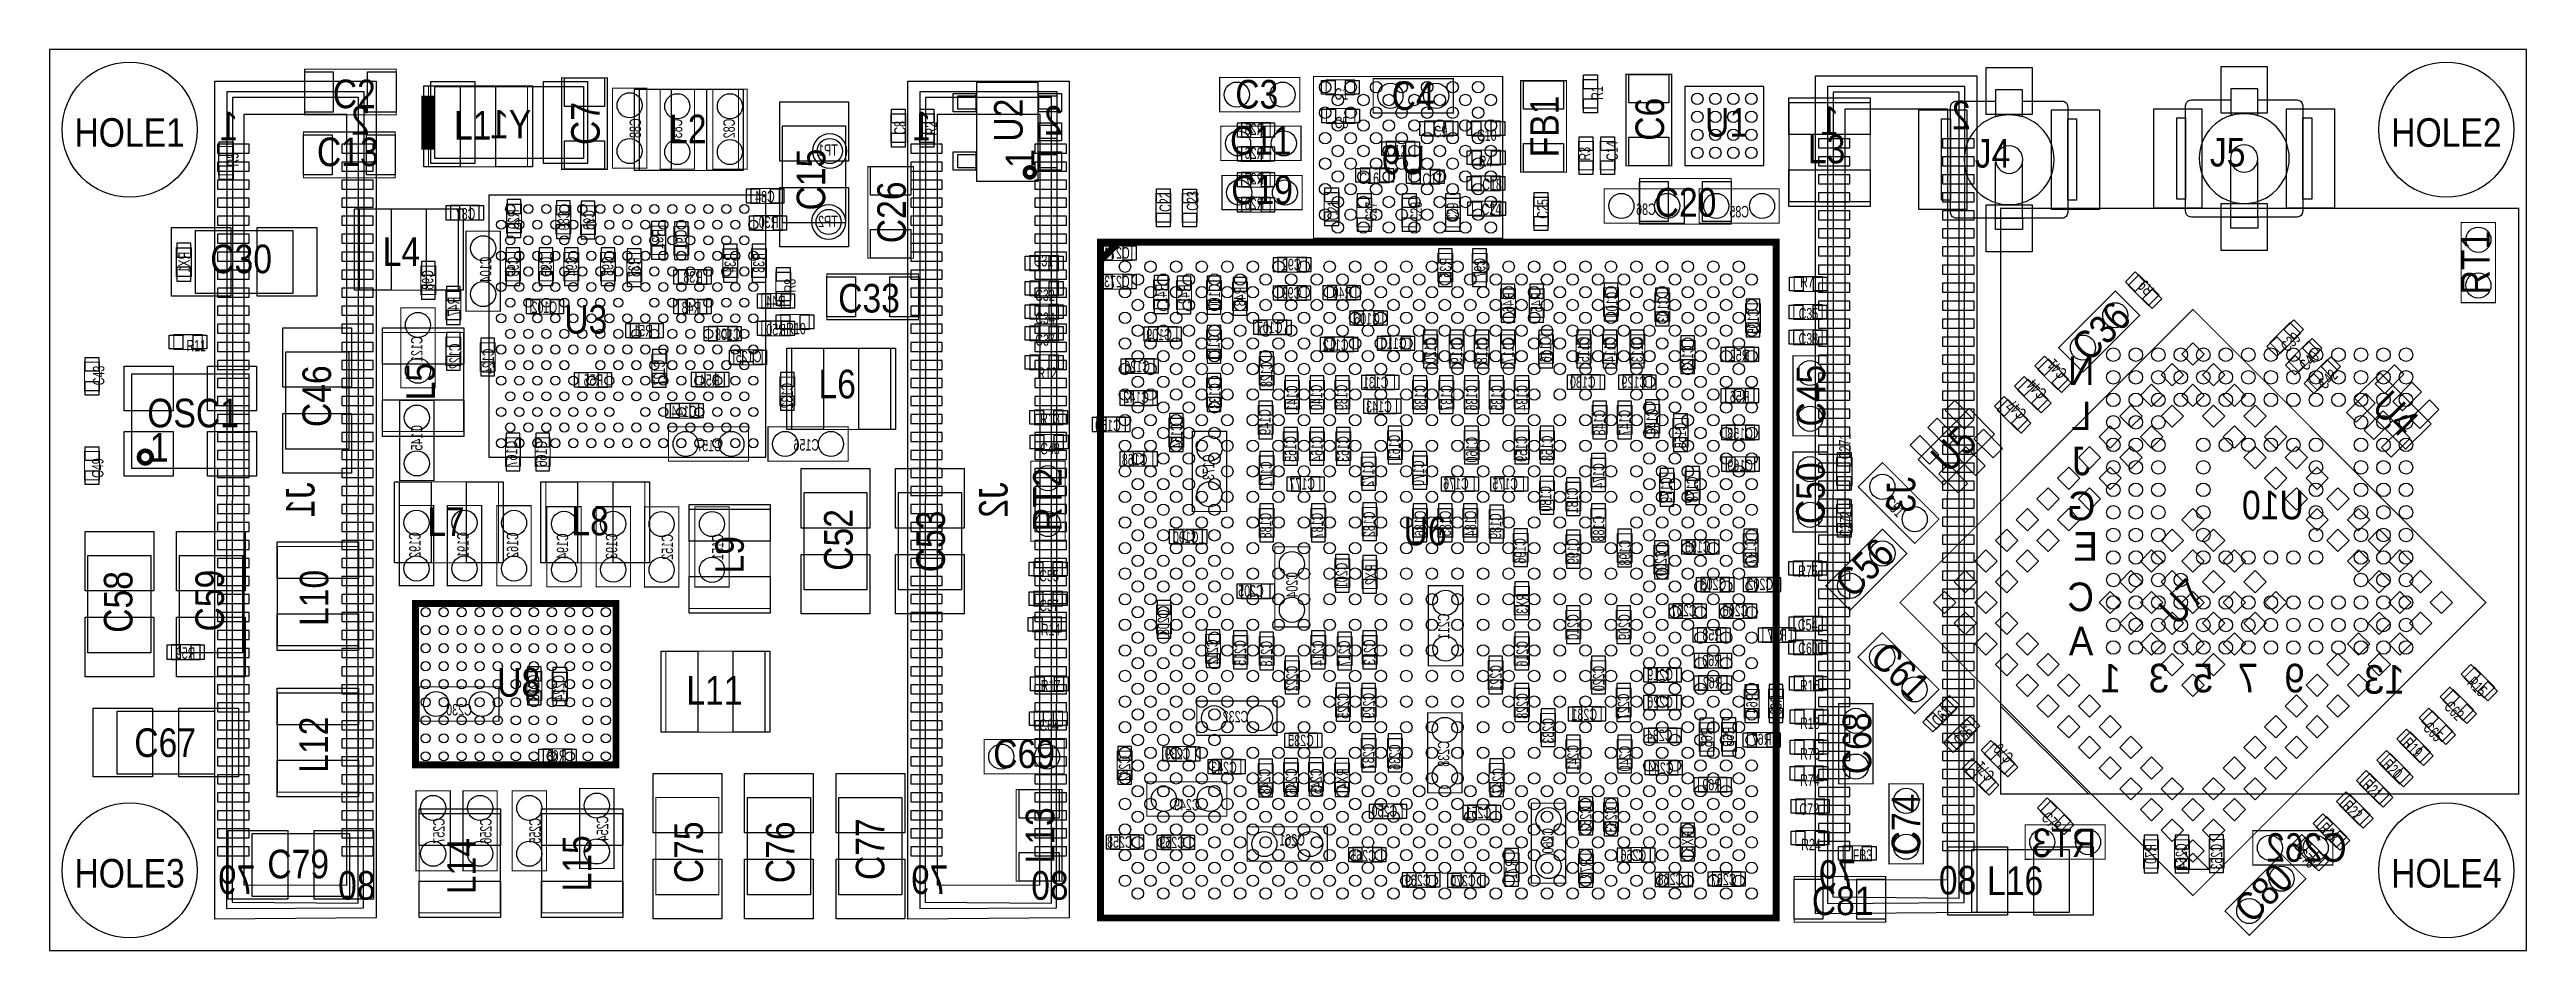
# Model space of a CAD drawing. Extents: x -1181 to 984, y -394 to 394.
import ezdxf
from ezdxf.enums import TextEntityAlignment as Align

# ---------------------------------------------------------------- set-up
doc = ezdxf.new("R2010")
doc.units = 0
for name, color, linetype in [('BG_OUTLINE', 1, 'CONTINUOUS'), ('PG_ASSEMBLY_BOTTOM', 2, 'CONTINUOUS'), ('PG_ASSEMBLY_TOP', 3, 'CONTINUOUS'), ('PIN_BOTTOM', 5, 'CONTINUOUS'), ('PIN_TOP', 4, 'CONTINUOUS'), ('RD_ASSEMBLY_BOTTOM', 6, 'CONTINUOUS'), ('RD_ASSEMBLY_TOP', 7, 'CONTINUOUS')]:
    doc.layers.add(name, color=color, linetype=linetype)

msp = doc.modelspace()

# ---------------------------------------------------------------- texts
at = {"layer": 'PG_ASSEMBLY_BOTTOM', "text_generation_flag": 2, "width": 0.88}
for s, p in [('2', (498.3, 323.97)), ('1', (-1016.1, 314.37)), ('2', (-901.1, 319.37)), ('1', (-410.2, 314.37)), ('2', (-295.2, 319.37)), ('1', (383.3, 318.97)), ('79', (-1001.1, -344.37)), ('80', (-896.1, -349.37)), ('79', (-395.2, -344.37)), ('80', (-290.2, -349.37)), ('79', (398.3, -339.77)), ('80', (503.3, -344.77))]:
    msp.add_text(s, height=25, dxfattribs=at).set_placement(p)
at = {"layer": 'PG_ASSEMBLY_BOTTOM', "text_generation_flag": 2, "width": 0.96}
for s, p in [('N', (594.96, 100.43)), ('L', (594.96, 61.06)), ('J', (594.96, 21.69)), ('G', (594.96, -17.66)), ('E', (598.89, -53.09)), ('C', (594.56, -97.15)), ('A', (594.96, -135.77)), ('1', (620.76, -168.23)), ('3', (662.97, -168.15)), ('5', (701.47, -168.15)), ('7', (740.72, -168.15)), ('9', (781.55, -168.15)), ('13', (860.09, -169.33))]:
    msp.add_text(s, height=25, dxfattribs=at).set_placement(p, align=Align.CENTER)
at = {"layer": 'PG_ASSEMBLY_TOP', "width": 0.88}
msp.add_text('1', height=25, rotation=90, dxfattribs=at).set_placement((-320.2, 290.28))
msp.add_text('1', height=25, dxfattribs=at).set_placement((-1093.43, 33.57))
at = {"layer": 'RD_ASSEMBLY_BOTTOM', "text_generation_flag": 2, "width": 0.88}
for s, p in [('Y1', (-760, 315.96)), ('U9', (21.2, 284.77))]:
    msp.add_text(s, height=25, dxfattribs=at).set_placement(p)
at = {"layer": 'RD_ASSEMBLY_BOTTOM', "text_generation_flag": 2}
for s, height, width, p in [('C88', 10, 0.7, (-664, 325)), ('C83', 10, 0.7, (-628.02, 324.74)), ('C82', 10, 0.7, (-582.02, 324.74)), ('R29', 10, 0.7, (-770.36, 245.3)), ('C89', 10, 0.7, (-726.57, 244.3)), ('C90', 10, 0.7, (-704.47, 244.74)), ('R31', 10, 0.7, (-644.47, 228.11)), ('C91', 10, 0.7, (-624.17, 227.7)), ('RX1', 10, 0.7, (-1058.5, 207.8)), ('C98', 10, 0.7, (-845.56, 192.4)), ('C104', 10, 0.7, (-794.86, 201.5)), ('C96', 10, 0.7, (-770.75, 204.09)), ('C95', 10, 0.7, (-741.75, 204.09)), ('C94', 10, 0.7, (-719.75, 204.09)), ('C93', 10, 0.7, (-688.17, 204.41)), ('R37', 10, 0.7, (-665.17, 203.41)), ('R34', 10, 0.7, (-581.05, 207.19)), ('R33', 10, 0.7, (-556.05, 207.19)), ('R36', 10, 0.7, (44.23, 202.99)), ('C97', 10, 0.7, (74.23, 202.99)), ('R47', 10, 0.7, (-822.96, 169)), ('R41', 10, 0.7, (-204.33, 180.36)), ('R42', 10, 0.7, (-184.33, 179.9)), ('C100', 10, 0.7, (-157.77, 177.7)), ('R43', 10, 0.7, (-135.57, 177.9)), ('R46', 10, 0.7, (99.13, 172.79)), ('R45', 10, 0.7, (124.13, 172.79)), ('C101', 10, 0.7, (189.73, 170.89)), ('C103', 10, 0.7, (234.64, 166.59)), ('C105', 10, 0.7, (313.24, 156)), ('C121', 10, 0.7, (-855.06, 131.9)), ('C122', 10, 0.7, (-821.66, 125.6)), ('C124', 10, 0.7, (-792.67, 121.2)), ('C111', 10, 0.7, (-158.27, 133.4)), ('C120', 10, 0.7, (30.83, 130.61)), ('C119', 10, 0.7, (53.83, 130.61)), ('C118', 10, 0.7, (75.83, 130.61)), ('C117', 10, 0.7, (98.83, 130.61)), ('C116', 10, 0.7, (131.83, 131.61)), ('C115', 10, 0.7, (164.83, 131.61)), ('C114', 10, 0.7, (187.83, 131.61)), ('C113', 10, 0.7, (211.83, 131.61)), ('C123', 10, 0.7, (255.94, 124)), ('C127', 10, 0.7, (-643.06, 111.4)), ('C128', 10, 0.7, (-112.26, 109.8)), ('C132', 10, 0.7, (-531.27, 91.2)), ('C133', 10, 0.7, (-157.37, 90.9)), ('C141', 10, 0.7, (-89.97, 89)), ('C140', 10, 0.7, (-68.47, 89.7)), ('C139', 10, 0.7, (-46.46, 89.7)), ('C138', 10, 0.7, (22.13, 89.31)), ('C137', 10, 0.7, (45.13, 89.31)), ('C136', 10, 0.7, (67.13, 89.31)), ('C135', 10, 0.7, (89.13, 89.31)), ('C134', 10, 0.7, (111.13, 89.31)), ('C145', 10, 0.7, (-855.07, 54.4)), ('C154', 10, 0.7, (-190.77, 56)), ('C149', 10, 0.7, (-113.56, 68.2)), ('C148', 10, 0.7, (178.93, 67.59)), ('C147', 10, 0.7, (200.93, 67.59)), ('C146', 10, 0.7, (224.93, 68.59)), ('C155', 10, 0.7, (249.63, 56.3)), ('C167', 10, 0.7, (-772.17, 40.51)), ('C166', 10, 0.7, (-746.17, 40.51)), ('C165', 10, 0.7, (-91.17, 44.61)), ('C164', 10, 0.7, (-68.17, 44.61)), ('C163', 10, 0.7, (-45.17, 44.61)), ('C161', 10, 0.7, (-0.47, 45.91)), ('C160', 10, 0.7, (67.24, 44)), ('C159', 10, 0.7, (110.74, 44.6)), ('C158', 10, 0.7, (133.14, 45.2)), ('C173', 10, 0.7, (-162.97, 28.6)), ('C171', 10, 0.7, (-112.56, 22.6)), ('C172', 10, 0.7, (-23.47, 22.91)), ('C170', 10, 0.7, (20.63, 23.5)), ('C174', 10, 0.7, (178.13, 21)), ('J1', 25, 0.88, (-949.43, 0)), ('J2', 25, 0.88, (-343.53, 0)), ('C180', 10, 0.7, (131.84, 1.1)), ('C181', 10, 0.7, (155.13, -0.4)), ('C179', 10, 0.7, (237.33, 8.7)), ('C178', 10, 0.7, (260.04, 9.3)), ('J3', 25, 0.88, (449.97, 4.6)), ('C188', 10, 0.7, (-112.95, -22.31)), ('C187', 10, 0.7, (-67.95, -22.31)), ('C182', 10, 0.7, (-22.56, -21.2)), ('C186', 10, 0.7, (22.13, -20.49)), ('C185', 10, 0.7, (44.13, -20.49)), ('C184', 10, 0.7, (66.13, -20.49)), ('C189', 10, 0.7, (88.04, -22.8)), ('C183', 10, 0.7, (178.14, -25)), ('C192', 10, 0.7, (-856.72, -39.26)), ('C191', 10, 0.7, (-814.72, -39.26)), ('C162', 10, 0.7, (-771.42, -39.4)), ('C194', 10, 0.7, (-727.72, -40.26)), ('C193', 10, 0.7, (-684.72, -40.26)), ('C152', 10, 0.7, (-636, -41)), ('C151', 10, 0.7, (-592, -41)), ('C196', 10, 0.7, (109.44, -44.5)), ('C199', 10, 0.7, (155.73, -44.8)), ('C198', 10, 0.7, (201.13, -46.1)), ('C197', 10, 0.7, (311.03, -44.8)), ('C204', 10, 0.7, (-89.96, -74.1)), ('C201', 10, 0.7, (-46.47, -65.9)), ('RX2', 10, 0.7, (-20.96, -65.3)), ('C200', 10, 0.7, (232.63, -55.2)), ('RX3', 10, 0.7, (111.33, -90.41)), ('C208', 10, 0.7, (-202.36, -106.9)), ('C211', 10, 0.7, (42.64, -110.4)), ('C210', 10, 0.7, (155.74, -111)), ('C209', 10, 0.7, (200.53, -111)), ('C212', 10, 0.7, (-159.57, -133)), ('C215', 10, 0.7, (-135.26, -133.7)), ('C218', 10, 0.7, (-112.26, -134.3)), ('C214', 10, 0.7, (-66.97, -134)), ('C217', 10, 0.7, (-44.27, -134)), ('C213', 10, 0.7, (-22.16, -133)), ('C216', 10, 0.7, (111.33, -134.41)), ('C222', 10, 0.7, (-89.97, -156)), ('C221', 10, 0.7, (88.34, -155.4)), ('C220', 10, 0.7, (178.14, -156)), ('C223', 10, 0.7, (-752.96, -163.9)), ('C224', 10, 0.7, (-730.97, -164.2)), ('C225', 10, 0.7, (-45.17, -180)), ('C229', 10, 0.7, (-22.86, -179.7)), ('C228', 10, 0.7, (111.34, -180)), ('C227', 10, 0.7, (199.84, -180.3)), ('R64', 10, 0.7, (312.03, -177.8)), ('R63', 10, 0.7, (333.14, -179)), ('C233', 10, 0.7, (134.03, -201.7)), ('C237', 10, 0.7, (-23.17, -224.1)), ('C236', 10, 0.7, (-0.16, -224.7)), ('C238', 10, 0.7, (42.63, -221.9)), ('C241', 10, 0.7, (155.74, -225.3)), ('C240', 10, 0.7, (201.14, -226)), ('R66', 10, 0.7, (272.63, -207.4)), ('R65', 10, 0.7, (291.54, -206.8)), ('C242', 10, 0.7, (-236.36, -234.8)), ('C248', 10, 0.7, (-113.87, -246.1)), ('C246', 10, 0.7, (-90.56, -245.8)), ('C245', 10, 0.7, (-68.86, -245.8)), ('RX4', 10, 0.7, (-45.86, -243.6)), ('C247', 10, 0.7, (90.24, -245.5)), ('C257', 10, 0.7, (-835.7, -289.14)), ('C256', 10, 0.7, (-794.7, -289.14)), ('C255', 10, 0.7, (-751.7, -289.14)), ('C254', 10, 0.7, (-692.7, -287.14)), ('C252', 10, 0.7, (166.83, -278.6)), ('C253', 10, 0.7, (188.84, -279.2)), ('C260', 10, 0.7, (133.74, -297.8)), ('RX5', 10, 0.7, (255.94, -298.1)), ('R70', 10, 0.7, (660.74, -309.4)), ('C264', 10, 0.7, (687.54, -311.3)), ('C263', 10, 0.7, (718.34, -311.7)), ('R71', 10, 0.7, (101.63, -322.4)), ('R72', 10, 0.7, (167.13, -322.4))]:
    msp.add_text(s, height=height, rotation=90, dxfattribs=dict(at, width=width)).set_placement(p, align=Align.CENTER)
for s, height, width, p in [('R25', 10, 0.7, (-127.68, 319.13)), ('TP1', 10, 0.7, (-500.6, 300.87)), ('R26', 10, 0.7, (-127.68, 298.13)), ('R27', 10, 0.7, (-127.68, 275.83)), ('C84', 10, 0.7, (-555.7, 260.16)), ('R28', 10, 0.7, (-127.68, 253.83)), ('C87', 10, 0.7, (-817.4, 245.06)), ('R30', 10, 0.7, (-552.5, 237.87)), ('TP2', 10, 0.7, (-500.6, 238.47)), ('C86', 10, 0.7, (214.5, 249.1)), ('C85', 10, 0.7, (296, 247)), ('C274', 10, 0.7, (-247.99, 210.97)), ('R38', 10, 0.7, (-618.4, 189.96)), ('C273', 10, 0.7, (-247.99, 185.97)), ('C92', 10, 0.7, (-95.2, 200.77)), ('C102', 10, 0.7, (-748.5, 163.46)), ('R48', 10, 0.7, (-619.9, 163.16)), ('R44', 10, 0.7, (-546.2, 168.57)), ('C99', 10, 0.7, (-95.39, 176.07)), ('R40', 10, 0.7, (-50.9, 176.26)), ('R51', 10, 0.7, (-662.2, 143.06)), ('R50', 10, 0.7, (-545.9, 143.97)), ('C107', 10, 0.7, (-114.4, 145.87)), ('C106', 10, 0.7, (-29.3, 153.46)), ('C108', 10, 0.7, (-588.1, 139.86)), ('C125', 10, 0.7, (-569.9, 120.37)), ('C109', 10, 0.7, (-211.1, 139.57)), ('C112', 10, 0.7, (-56.7, 130.47)), ('C110', 10, 0.7, (-6, 131.97)), ('R52', 10, 0.7, (296.34, 121.35)), ('R55', 10, 0.7, (-705.6, 99.87)), ('R54', 10, 0.7, (-603.96, 99.75)), ('C126', 10, 0.7, (-230.3, 111.57)), ('C142', 10, 0.7, (-231.2, 84.77)), ('C131', 10, 0.7, (-21.8, 97.67)), ('C143', 10, 0.7, (-18.9, 76.57)), ('C130', 10, 0.7, (159.29, 98.05)), ('C129', 10, 0.7, (204.29, 98.05)), ('R56', 10, 0.7, (296.4, 85.35)), ('C144', 10, 0.7, (-626.41, 72.45)), ('C150', 10, 0.7, (-255.8, 60.17)), ('C157', 10, 0.7, (-604.5, 42.57)), ('C156', 10, 0.7, (-519.5, 43.17)), ('C153', 10, 0.7, (296.79, 53.05)), ('C168', 10, 0.7, (-232.5, 30.27)), ('C169', 10, 0.7, (296.9, 25.35)), ('C177', 10, 0.7, (-86, 9.17)), ('C176', 10, 0.7, (48.39, 9.25)), ('C175', 10, 0.7, (91.39, 9.25)), ('U10', 25, 0.88, (762.6, -16.93)), ('C190', 10, 0.7, (-187.8, -37.44)), ('C195', 10, 0.7, (259.8, -45.94)), ('C205', 10, 0.7, (-130.8, -84.43)), ('C203', 10, 0.7, (273.51, -78.53)), ('C202', 10, 0.7, (314.51, -78.53)), ('C207', 10, 0.7, (247.6, -101.74)), ('C206', 10, 0.7, (292.9, -101.73)), ('R59', 10, 0.7, (-1062.2, -138.9)), ('R58', 10, 0.7, (272.4, -122.84)), ('R57', 10, 0.7, (329.1, -122.84)), ('C219', 10, 0.7, (226.91, -157.53)), ('R60', 10, 0.7, (272.4, -145.24)), ('C226', 10, 0.7, (226.91, -181.53)), ('R62', 10, 0.7, (272.8, -164.73)), ('C230', 10, 0.7, (-823.14, -188.3)), ('C232', 10, 0.7, (-144.3, -194.33)), ('C231', 10, 0.7, (160.6, -192.43)), ('C235', 10, 0.7, (-87, -215.13)), ('C234', 10, 0.7, (226.5, -210.73)), ('R67', 10, 0.7, (315.6, -214.13)), ('R68', 10, 0.7, (-737.8, -228.64)), ('C239', 10, 0.7, (-195, -226.74)), ('C243', 10, 0.7, (-154.4, -238.74)), ('C244', 10, 0.7, (227.4, -239.34)), ('R69', 10, 0.7, (272.4, -253.83)), ('C249', 10, 0.7, (-186.9, -271.3)), ('C250', 10, 0.7, (-14.2, -276.83)), ('C251', 10, 0.7, (68, -278.14)), ('C258', 10, 0.7, (-245.4, -303.94)), ('C259', 10, 0.7, (-199.7, -304.24)), ('C261', 10, 0.7, (-94.8, -302.03)), ('RT3', 25, 0.88, (580.2, -312.13)), ('C262', 25, 0.88, (791.9, -316.24)), ('C265', 10, 0.7, (-32.8, -315.94)), ('C266', 10, 0.7, (203.5, -315.64)), ('C269', 10, 0.7, (15.01, -337.43)), ('C270', 10, 0.7, (54.52, -337.73)), ('C268', 10, 0.7, (235.9, -336.43)), ('C267', 10, 0.7, (282.5, -336.74))]:
    msp.add_text(s, height=height, dxfattribs=dict(at, width=width)).set_placement(p, align=Align.CENTER)
at = {"layer": 'RD_ASSEMBLY_TOP'}
for s, height, width, p in [('C2', 25, 0.88, (-914.68, 342.42)), ('C3', 25, 0.88, (-125.7, 342.16)), ('C1', 10, 0.7, (-51.84, 349.87)), ('C4', 25, 0.88, (11, 340.86)), ('HOLE1', 25, 0.88, (-1111.1, 308.7)), ('C11', 25, 0.88, (-122.1, 301.7)), ('C5', 10, 0.7, (-51.62, 324.87)), ('C9', 10, 0.7, (34.9, 317.1)), ('U1', 25, 0.88, (285, 317.57)), ('HOLE2', 25, 0.88, (914.25, 308.7)), ('C13', 25, 0.88, (-920.36, 291.79)), ('C12', 10, 0.7, (-3.5, 300.4)), ('C10', 10, 0.7, (75.38, 313.87)), ('C19', 25, 0.88, (-121.1, 258.7)), ('C16', 10, 0.7, (-27.4, 276.2)), ('C17', 10, 0.7, (27.7, 275.5)), ('R4', 10, 0.7, (74.3, 291)), ('C18', 10, 0.7, (80, 270.8)), ('C20', 25, 0.88, (249.1, 247.66)), ('C24', 10, 0.7, (79.4, 249.1)), ('C31', 10, 0.7, (-312.2, 204.16)), ('R7', 10, 0.7, (355.3, 185.8)), ('C33', 25, 0.88, (-464.7, 163.86)), ('C32', 10, 0.7, (-310.9, 173.96)), ('R10', 10, 0.7, (-528.56, 144.87)), ('C34', 10, 0.7, (-310.82, 153.87)), ('C35', 10, 0.7, (356.56, 157.83)), ('R11', 10, 0.7, (-1052.91, 129.97)), ('C37', 10, 0.7, (-310.82, 134.87)), ('C38', 10, 0.7, (356.48, 135.83)), ('R12', 10, 0.7, (-309, 105.86)), ('R13', 10, 0.7, (-306.5, 65.8)), ('C48', 10, 0.7, (-306.46, 39.87)), ('C55', 10, 0.7, (-307.34, -71.13)), ('R75', 10, 0.7, (356.2, -67.2)), ('C57', 10, 0.7, (-307.32, -97.13)), ('R14', 10, 0.7, (-305.9, -118.2)), ('C54', 10, 0.7, (355.9, -114.1)), ('C60', 10, 0.7, (356.2, -134.6)), ('R17', 10, 0.7, (-305.9, -167.3)), ('R16', 10, 0.7, (357.8, -167.3)), ('C64', 10, 0.7, (-307.21, -201.83)), ('R18', 10, 0.7, (357.8, -200.13)), ('C69', 25, 0.88, (-329.1, -234.3)), ('R73', 10, 0.7, (357.79, -226.83)), ('R74', 10, 0.7, (357.79, -249.83)), ('C72', 10, 0.7, (357.2, -275.1)), ('R24', 10, 0.7, (358.78, -306.13)), ('HOLE3', 25, 0.88, (-1111.1, -338.7)), ('FB3', 10, 0.7, (403.8, -315.4)), ('HOLE4', 25, 0.88, (914.25, -338.7)), ('C81', 25, 0.88, (386.5, -362.83))]:
    msp.add_text(s, height=height, dxfattribs=dict(at, width=width)).set_placement(p, align=Align.CENTER)
at = {"layer": 'RD_ASSEMBLY_TOP', "width": 0.88}
for s, rotation, p in [('U2', 90, (-330.37, 313.2)), ('C15', 90, (-502.96, 253.1)), ('C46', 90, (-935.02, 63.72)), ('L5', 90, (-844.18, 87.09)), ('U4', 315, (847.87, 80.14)), ('U5', 45, (479.06, 22.47)), ('C52', 90, (-478.96, -61.9)), ('C53', 90, (-398.36, -63.2)), ('L9', 90, (-574.17, -64.2)), ('C58', 90, (-1108.6, -116.1)), ('C59', 90, (-1028.6, -114.9)), ('L10', 90, (-937.34, -110.12)), ('L12', 90, (-937.64, -238.42)), ('C77', 90, (-451.26, -332.2)), ('L14', 90, (-808.44, -344.52)), ('L15', 90, (-707.54, -342.12)), ('C75', 90, (-609.9, -334.9)), ('C76', 90, (-529.9, -334.9))]:
    msp.add_text(s, height=25, rotation=rotation, dxfattribs=at).set_placement(p)
at = {"layer": 'RD_ASSEMBLY_TOP'}
for s, height, rotation, width, p in [('FB1', 25, 90, 0.88, (138.3, 326.5)), ('R1', 10, 90, 0.7, (176.83, 355.79)), ('C6', 25, 90, 0.88, (230.33, 332.8)), ('C7', 25, 90, 0.88, (-700.12, 329.02)), ('C8', 10, 90, 0.7, (-432.6, 325.3)), ('R2', 10, 90, 0.7, (-405.5, 324.6)), ('R3', 10, 90, 0.7, (165.9, 302.6)), ('C14', 10, 90, 0.7, (189.9, 305.1)), ('R5', 10, 90, 0.7, (-1015.87, 297.38)), ('C26', 25, 90, 0.88, (-432.48, 251.4)), ('C22', 10, 90, 0.7, (-200.7, 260.4)), ('C23', 10, 90, 0.7, (-176.93, 261.38)), ('C21', 10, 90, 0.7, (-53.9, 253.1)), ('C27', 10, 90, 0.7, (-20.87, 252.02)), ('C28', 10, 90, 0.7, (18.53, 252.02)), ('C25', 10, 90, 0.7, (129.4, 254.4)), ('C29', 10, 90, 0.7, (50.3, 251.3)), ('RT1', 25, 90, 0.88, (952.2, 207.47)), ('R8', 10, 90, 0.7, (-528.87, 187.4)), ('C36', 25, 45, 0.88, (621.09, 138.6)), ('R9', 10, 135, 0.7, (655.23, 188.93)), ('C39', 10, 45, 0.7, (781.53, 134.54)), ('C40', 10, 45, 0.7, (797.8, 118.28)), ('C43', 10, 90, 0.7, (-1133.17, 108.79)), ('C45', 25, 90, 0.88, (371.24, 91.2)), ('C41', 10, 135, 0.7, (577.48, 118.03)), ('C42', 10, 45, 0.7, (814.06, 102.01)), ('C47', 10, 135, 0.7, (542.12, 82.68)), ('C44', 10, 135, 0.7, (559.8, 100.36)), ('C271', 10, 90, 0.7, (393.4, 46.8)), ('C49', 10, 90, 0.7, (-1133.97, 27.89)), ('RT2', 25, 90, 0.88, (-296.26, 0.2)), ('C50', 25, 90, 0.88, (370.84, 5.9)), ('C51', 10, 315, 0.7, (428.25, -9.68)), ('C272', 10, 90, 0.7, (394, -20.9)), ('C56', 25, 45, 0.88, (414.24, -67.94)), ('U7', 25, 45, 0.88, (691.59, -97.69)), ('C61', 25, 315, 0.88, (428.13, -158.44)), ('R15', 10, 315, 0.7, (937.66, -166.54)), ('C68', 25, 90, 0.88, (411.54, -212.7)), ('C63', 10, 45, 0.7, (476.34, -192.34)), ('C65', 10, 315, 0.7, (899.15, -205.99)), ('C62', 10, 315, 0.7, (917.54, -187.6)), ('C66', 10, 45, 0.7, (495.54, -209.64)), ('C70', 10, 135, 0.7, (530.67, -217.89)), ('R19', 10, 315, 0.7, (881.24, -219.97)), ('C71', 10, 135, 0.7, (514.19, -233.73)), ('R20', 10, 315, 0.7, (863.56, -238.66)), ('C74', 25, 90, 0.88, (454.33, -283.6)), ('R21', 10, 315, 0.7, (845.88, -256.32)), ('L13', 25, 90, 0.88, (-302.66, -293.1)), ('C73', 10, 315, 0.7, (565.5, -284.57)), ('R23', 10, 315, 0.7, (808.11, -294.09)), ('R22', 10, 315, 0.7, (828.5, -274.72)), ('C80', 25, 45, 0.88, (763.12, -352.22)), ('C78', 10, 315, 0.7, (788.31, -316.42))]:
    msp.add_text(s, height=height, rotation=rotation, dxfattribs=dict(at, width=width)).set_placement(p, align=Align.CENTER)
at = {"layer": 'RD_ASSEMBLY_TOP', "width": 0.88}
for s, p in [('L1', (-827.51, 315.04)), ('L2', (-639.45, 311.8)), ('L3', (356.1, 294.27)), ('J4', (502, 290.5)), ('J5', (707.5, 291.5)), ('C30', (-1040.58, 198.22)), ('L4', (-889.83, 204.64)), ('U3', (-731.12, 145.44)), ('L6', (-508.9, 88.87)), ('OSC1', (-1095.66, 63.49)), ('L7', (-850.9, -31.43)), ('L8', (-724.9, -30.84)), ('U6', (2.7, -39.63)), ('U8', (-789.8, -171.93)), ('L11', (-624.4, -178.84)), ('C67', (-1107, -224.6)), ('C79', (-990.7, -330.68)), ('L16', (512.7, -345.24))]:
    msp.add_text(s, height=25, dxfattribs=at).set_placement(p)

# ---------------------------------------------------------------- linework, layer by layer
at = {"layer": 'BG_OUTLINE'}
msp.add_lwpolyline([(984.25, -393.7), (984.25, 393.7), (-1181.1, 393.7), (-1181.1, -393.7)], close=True, dxfattribs=at)
msp.add_lwpolyline([(-1181.1, -93.81), (-1181.1, -393.7)], dxfattribs=at)
at = {"layer": 'PG_ASSEMBLY_BOTTOM', "const_width": 1}
for points in [[(89.18, 228.83), (-76.18, 228.83), (-76.18, 370.17), (89.18, 370.17)], [(-659, 290), (-659, 360), (-689, 360), (-689, 290)], [(-647.3, 359.14), (-647.3, 289.14), (-617.3, 289.14), (-617.3, 359.14)], [(-601.3, 359.14), (-601.3, 289.14), (-571.3, 289.14), (-571.3, 359.14)], [(-138.87, 316.8), (-114.07, 316.8), (-114.07, 329.8), (-138.87, 329.8)], [(-138.87, 295.8), (-114.07, 295.8), (-114.07, 308.8), (-138.87, 308.8)], [(-138.87, 273.5), (-114.07, 273.5), (-114.07, 286.5), (-138.87, 286.5)], [(-567.91, 259.2), (-543.11, 259.2), (-543.11, 272.2), (-567.91, 272.2)], [(-138.87, 251.5), (-114.07, 251.5), (-114.07, 264.5), (-138.87, 264.5)], [(248, 272), (178, 272), (178, 242), (248, 242)], [(261, 242), (331, 242), (331, 272), (261, 272)], [(-830.4, 244.5), (-805.6, 244.5), (-805.6, 257.5), (-830.4, 257.5)], [(-768.5, 233.6), (-768.5, 258.4), (-781.5, 258.4), (-781.5, 233.6)], [(-738.5, 257.4), (-738.5, 232.6), (-725.5, 232.6), (-725.5, 257.4)], [(-716.8, 257.03), (-716.8, 232.23), (-703.8, 232.23), (-703.8, 257.03)], [(-655.5, 239.4), (-655.5, 214.6), (-642.5, 214.6), (-642.5, 239.4)], [(-635.2, 238.99), (-635.2, 214.19), (-622.2, 214.19), (-622.2, 238.99)], [(-540.6, 248.5), (-565.4, 248.5), (-565.4, 235.5), (-540.6, 235.5)], [(977.38, -256.91), (977.38, 254.91), (524.62, 254.91), (524.62, -256.91)], [(-1070.2, 220.27), (-1070.2, 195.47), (-1057.2, 195.47), (-1057.2, 220.27)], [(-817, 235), (-817, 165), (-787, 165), (-787, 235)], [(-769.5, 191.6), (-769.5, 216.4), (-782.5, 216.4), (-782.5, 191.6)], [(-740.5, 191.6), (-740.5, 216.4), (-753.5, 216.4), (-753.5, 191.6)], [(-718.5, 191.6), (-718.5, 216.4), (-731.5, 216.4), (-731.5, 191.6)], [(-699.5, 216.4), (-699.5, 191.6), (-686.5, 191.6), (-686.5, 216.4)], [(-579.5, 194.6), (-579.5, 219.4), (-592.5, 219.4), (-592.5, 194.6)], [(-554.5, 194.6), (-554.5, 219.4), (-567.5, 219.4), (-567.5, 194.6)], [(-235, 222.3), (-259.8, 222.3), (-259.8, 209.3), (-235, 209.3)], [(-843.5, 179.6), (-843.5, 204.4), (-856.5, 204.4), (-856.5, 179.6)], [(-676.5, 215.4), (-676.5, 190.6), (-663.5, 190.6), (-663.5, 215.4)], [(-631.4, 188.5), (-606.6, 188.5), (-606.6, 201.5), (-631.4, 201.5)], [(-235, 197.3), (-259.8, 197.3), (-259.8, 184.3), (-235, 184.3)], [(-82.41, 212.2), (-107.21, 212.2), (-107.21, 199.2), (-82.41, 199.2)], [(45.5, 190.6), (45.5, 215.4), (32.5, 215.4), (32.5, 190.6)], [(75.5, 190.6), (75.5, 215.4), (62.5, 215.4), (62.5, 190.6)], [(-821.5, 157.6), (-821.5, 182.4), (-834.5, 182.4), (-834.5, 157.6)], [(-760.4, 162.5), (-735.6, 162.5), (-735.6, 175.5), (-760.4, 175.5)], [(-631.4, 162.5), (-606.6, 162.5), (-606.6, 175.5), (-631.4, 175.5)], [(-533.6, 180.5), (-558.4, 180.5), (-558.4, 167.5), (-533.6, 167.5)], [(-202.8, 167.17), (-202.8, 191.97), (-215.8, 191.97), (-215.8, 167.17)], [(-182.8, 166.71), (-182.8, 191.51), (-195.8, 191.51), (-195.8, 166.71)], [(-156.5, 166.6), (-156.5, 191.4), (-169.5, 191.4), (-169.5, 166.6)], [(-133.8, 165.67), (-133.8, 190.47), (-146.8, 190.47), (-146.8, 165.67)], [(-82.6, 187.5), (-107.4, 187.5), (-107.4, 174.5), (-82.6, 174.5)], [(-63.95, 174.8), (-39.15, 174.8), (-39.15, 187.8), (-63.95, 187.8)], [(100.5, 159.6), (100.5, 184.4), (87.5, 184.4), (87.5, 159.6)], [(125.5, 159.6), (125.5, 184.4), (112.5, 184.4), (112.5, 159.6)], [(190.5, 160.6), (190.5, 185.4), (177.5, 185.4), (177.5, 160.6)], [(235.41, 156.3), (235.41, 181.1), (222.41, 181.1), (222.41, 156.3)], [(-874, 168), (-874, 98), (-844, 98), (-844, 168)], [(-673.4, 141.5), (-648.6, 141.5), (-648.6, 154.5), (-673.4, 154.5)], [(-604.97, 138.8), (-580.17, 138.8), (-580.17, 151.8), (-604.97, 151.8)], [(-533.6, 156.5), (-558.4, 156.5), (-558.4, 143.5), (-533.6, 143.5)], [(-220.4, 138.5), (-195.6, 138.5), (-195.6, 151.5), (-220.4, 151.5)], [(-99.6, 157.5), (-124.4, 157.5), (-124.4, 144.5), (-99.6, 144.5)], [(-40.4, 152.5), (-15.6, 152.5), (-15.6, 165.5), (-40.4, 165.5)], [(301.5, 171.4), (301.5, 146.6), (314.5, 146.6), (314.5, 171.4)], [(-821.5, 117.6), (-821.5, 142.4), (-834.5, 142.4), (-834.5, 117.6)], [(-804.5, 137.4), (-804.5, 112.6), (-791.5, 112.6), (-791.5, 137.4)], [(-558.09, 131.2), (-582.89, 131.2), (-582.89, 118.2), (-558.09, 118.2)], [(-169.5, 148.4), (-169.5, 123.6), (-156.5, 123.6), (-156.5, 148.4)], [(-41.3, 142.49), (-66.1, 142.49), (-66.1, 129.49), (-41.3, 129.49)], [(8.4, 143.5), (-16.4, 143.5), (-16.4, 130.5), (8.4, 130.5)], [(19.5, 144.4), (19.5, 119.6), (32.5, 119.6), (32.5, 144.4)], [(42.5, 144.4), (42.5, 119.6), (55.5, 119.6), (55.5, 144.4)], [(64.5, 144.4), (64.5, 119.6), (77.5, 119.6), (77.5, 144.4)], [(87.5, 144.4), (87.5, 119.6), (100.5, 119.6), (100.5, 144.4)], [(120.5, 144.4), (120.5, 119.6), (133.5, 119.6), (133.5, 144.4)], [(153.5, 144.4), (153.5, 119.6), (166.5, 119.6), (166.5, 144.4)], [(176.5, 144.4), (176.5, 119.6), (189.5, 119.6), (189.5, 144.4)], [(200.5, 144.4), (200.5, 119.6), (213.5, 119.6), (213.5, 144.4)], [(244.5, 139.4), (244.5, 114.6), (257.5, 114.6), (257.5, 139.4)], [(284.15, 120.8), (308.95, 120.8), (308.95, 133.8), (284.15, 133.8)], [(-693.6, 111.5), (-718.4, 111.5), (-718.4, 98.5), (-693.6, 98.5)], [(-641.5, 102.6), (-641.5, 127.4), (-654.5, 127.4), (-654.5, 102.6)], [(-615.95, 98.8), (-591.15, 98.8), (-591.15, 111.8), (-615.95, 111.8)], [(-215.6, 123.5), (-240.4, 123.5), (-240.4, 110.5), (-215.6, 110.5)], [(-110.5, 100.6), (-110.5, 125.4), (-123.5, 125.4), (-123.5, 100.6)], [(-5.3, 109.43), (-30.1, 109.43), (-30.1, 96.43), (-5.3, 96.43)], [(149.6, 96.5), (174.4, 96.5), (174.4, 109.5), (149.6, 109.5)], [(194.6, 96.5), (219.4, 96.5), (219.4, 109.5), (194.6, 109.5)], [(-845, 17), (-845, 87), (-875, 87), (-875, 17)], [(-542.5, 107.4), (-542.5, 82.6), (-529.5, 82.6), (-529.5, 107.4)], [(-216.6, 95.5), (-241.4, 95.5), (-241.4, 82.5), (-216.6, 82.5)], [(-169.5, 106.4), (-169.5, 81.6), (-156.5, 81.6), (-156.5, 106.4)], [(-101.5, 104.4), (-101.5, 79.6), (-88.5, 79.6), (-88.5, 104.4)], [(-79.5, 104.4), (-79.5, 79.6), (-66.5, 79.6), (-66.5, 104.4)], [(-44.5, 79.6), (-44.5, 104.4), (-57.5, 104.4), (-57.5, 79.6)], [(-3.6, 88.5), (-28.4, 88.5), (-28.4, 75.5), (-3.6, 75.5)], [(10.5, 104.4), (10.5, 79.6), (23.5, 79.6), (23.5, 104.4)], [(33.5, 104.4), (33.5, 79.6), (46.5, 79.6), (46.5, 104.4)], [(55.5, 104.4), (55.5, 79.6), (68.5, 79.6), (68.5, 104.4)], [(77.5, 104.4), (77.5, 79.6), (90.5, 79.6), (90.5, 104.4)], [(99.5, 104.4), (99.5, 79.6), (112.5, 79.6), (112.5, 104.4)], [(284.21, 84.8), (309.01, 84.8), (309.01, 97.8), (284.21, 97.8)], [(-638.4, 71.5), (-613.6, 71.5), (-613.6, 84.5), (-638.4, 84.5)], [(-240.6, 72.5), (-265.4, 72.5), (-265.4, 59.5), (-240.6, 59.5)], [(-202.5, 71.4), (-202.5, 46.6), (-189.5, 46.6), (-189.5, 71.4)], [(-111.5, 57.6), (-111.5, 82.4), (-124.5, 82.4), (-124.5, 57.6)], [(180.5, 57.6), (180.5, 82.4), (167.5, 82.4), (167.5, 57.6)], [(202.5, 57.6), (202.5, 82.4), (189.5, 82.4), (189.5, 57.6)], [(226.5, 58.6), (226.5, 83.4), (213.5, 83.4), (213.5, 58.6)], [(251.2, 46.49), (251.2, 71.29), (238.2, 71.29), (238.2, 46.49)], [(284.6, 52.5), (309.4, 52.5), (309.4, 65.5), (284.6, 65.5)], [(-782.5, 54.4), (-782.5, 29.6), (-769.5, 29.6), (-769.5, 54.4)], [(-756.5, 54.4), (-756.5, 29.6), (-743.5, 29.6), (-743.5, 54.4)], [(-640, 34), (-570, 34), (-570, 64), (-640, 64)], [(-553, 34), (-483, 34), (-483, 64), (-553, 64)], [(-152, -10), (-152, 60), (-182, 60), (-182, -10)], [(-102.5, 59.4), (-102.5, 34.6), (-89.5, 34.6), (-89.5, 59.4)], [(-79.5, 59.4), (-79.5, 34.6), (-66.5, 34.6), (-66.5, 59.4)], [(-56.5, 59.4), (-56.5, 34.6), (-43.5, 34.6), (-43.5, 59.4)], [(-11.5, 60.4), (-11.5, 35.6), (1.5, 35.6), (1.5, 60.4)], [(55.5, 60.4), (55.5, 35.6), (68.5, 35.6), (68.5, 60.4)], [(99.5, 60.4), (99.5, 35.6), (112.5, 35.6), (112.5, 60.4)], [(121.5, 60.4), (121.5, 35.6), (134.5, 35.6), (134.5, 60.4)], [(-216.6, 42.5), (-241.4, 42.5), (-241.4, 29.5), (-216.6, 29.5)], [(-110.5, 13.6), (-110.5, 38.4), (-123.5, 38.4), (-123.5, 13.6)], [(-34.5, 37.4), (-34.5, 12.6), (-21.5, 12.6), (-21.5, 37.4)], [(23.5, 13.6), (23.5, 38.4), (10.5, 38.4), (10.5, 13.6)], [(179.5, 11.6), (179.5, 36.4), (166.5, 36.4), (166.5, 11.6)], [(239.5, -1.4), (239.5, 23.4), (226.5, 23.4), (226.5, -1.4)], [(248.8, 25.11), (248.8, 0.31), (261.8, 0.31), (261.8, 25.11)], [(284.71, 24.8), (309.51, 24.8), (309.51, 37.8), (284.71, 37.8)], [(-70.6, 20.5), (-95.4, 20.5), (-95.4, 7.5), (-70.6, 7.5)], [(39.6, 7.5), (64.4, 7.5), (64.4, 20.5), (39.6, 20.5)], [(82.6, 7.5), (107.4, 7.5), (107.4, 20.5), (82.6, 20.5)], [(121.5, 16.4), (121.5, -8.4), (134.5, -8.4), (134.5, 16.4)], [(157.5, -9.4), (157.5, 15.4), (144.5, 15.4), (144.5, -9.4)], [(-875.3, -4.86), (-875.3, -74.86), (-845.3, -74.86), (-845.3, -4.86)], [(-833.3, -4.86), (-833.3, -74.86), (-803.3, -74.86), (-803.3, -4.86)], [(-790, -5), (-790, -75), (-760, -75), (-760, -5)], [(-746.3, -5.86), (-746.3, -75.86), (-716.3, -75.86), (-716.3, -5.86)], [(-703.3, -5.86), (-703.3, -75.86), (-673.3, -75.86), (-673.3, -5.86)], [(-631, -76), (-631, -6), (-661, -6), (-661, -76)], [(-587, -76), (-587, -6), (-617, -6), (-617, -76)], [(-110.5, -32.4), (-110.5, -7.6), (-123.5, -7.6), (-123.5, -32.4)], [(-65.5, -32.4), (-65.5, -7.6), (-78.5, -7.6), (-78.5, -32.4)], [(-20.5, -31.4), (-20.5, -6.6), (-33.5, -6.6), (-33.5, -31.4)], [(10.5, -7.6), (10.5, -32.4), (23.5, -32.4), (23.5, -7.6)], [(32.5, -7.6), (32.5, -32.4), (45.5, -32.4), (45.5, -7.6)], [(54.5, -7.6), (54.5, -32.4), (67.5, -32.4), (67.5, -7.6)], [(77.5, -8.6), (77.5, -33.4), (90.5, -33.4), (90.5, -8.6)], [(166.5, -7.6), (166.5, -32.4), (179.5, -32.4), (179.5, -7.6)], [(-173.3, -25.45), (-198.1, -25.45), (-198.1, -38.45), (-173.3, -38.45)], [(-110, -41), (-110, -111), (-80, -111), (-80, -41)], [(98.53, -29.3), (98.53, -54.1), (111.53, -54.1), (111.53, -29.3)], [(157.5, -55.4), (157.5, -30.6), (144.5, -30.6), (144.5, -55.4)], [(202.5, -54.4), (202.5, -29.6), (189.5, -29.6), (189.5, -54.4)], [(234.51, -64.7), (234.51, -39.9), (221.51, -39.9), (221.51, -64.7)], [(274.4, -34.5), (249.6, -34.5), (249.6, -47.5), (274.4, -47.5)], [(312.5, -54.4), (312.5, -29.6), (299.5, -29.6), (299.5, -54.4)], [(-57.5, -51.6), (-57.5, -76.4), (-44.5, -76.4), (-44.5, -51.6)], [(-20.5, -77.4), (-20.5, -52.6), (-33.5, -52.6), (-33.5, -77.4)], [(-138.93, -86.2), (-114.13, -86.2), (-114.13, -73.2), (-138.93, -73.2)], [(54.3, -144.9), (54.3, -74.9), (24.3, -74.9), (24.3, -144.9)], [(112.5, -100.4), (112.5, -75.6), (99.5, -75.6), (99.5, -100.4)], [(287.4, -67.5), (262.6, -67.5), (262.6, -80.5), (287.4, -80.5)], [(328.4, -67.5), (303.6, -67.5), (303.6, -80.5), (328.4, -80.5)], [(-200.41, -116.7), (-200.41, -91.9), (-213.41, -91.9), (-213.41, -116.7)], [(144.5, -96.6), (144.5, -121.4), (157.5, -121.4), (157.5, -96.6)], [(201.5, -121.4), (201.5, -96.6), (188.5, -96.6), (188.5, -121.4)], [(263.4, -90.5), (238.6, -90.5), (238.6, -103.5), (263.4, -103.5)], [(282.6, -103.5), (307.4, -103.5), (307.4, -90.5), (282.6, -90.5)], [(-1049.6, -126.5), (-1074.4, -126.5), (-1074.4, -139.5), (-1049.6, -139.5)], [(-170.5, -117.6), (-170.5, -142.4), (-157.5, -142.4), (-157.5, -117.6)], [(-133.5, -143.4), (-133.5, -118.6), (-146.5, -118.6), (-146.5, -143.4)], [(-110.5, -144.4), (-110.5, -119.6), (-123.5, -119.6), (-123.5, -144.4)], [(-78.5, -118.6), (-78.5, -143.4), (-65.5, -143.4), (-65.5, -118.6)], [(-55.5, -119.6), (-55.5, -144.4), (-42.5, -144.4), (-42.5, -119.6)], [(-20.5, -143.4), (-20.5, -118.6), (-33.5, -118.6), (-33.5, -143.4)], [(112.5, -144.4), (112.5, -119.6), (99.5, -119.6), (99.5, -144.4)], [(284.4, -111.5), (259.6, -111.5), (259.6, -124.5), (284.4, -124.5)], [(341.4, -111.5), (316.6, -111.5), (316.6, -124.5), (341.4, -124.5)], [(-750.8, -174.87), (-750.8, -150.07), (-763.8, -150.07), (-763.8, -174.87)], [(-741.5, -150.6), (-741.5, -175.4), (-728.5, -175.4), (-728.5, -150.6)], [(-101.5, -140.6), (-101.5, -165.4), (-88.5, -165.4), (-88.5, -140.6)], [(76.5, -140.6), (76.5, -165.4), (89.5, -165.4), (89.5, -140.6)], [(166.5, -140.6), (166.5, -165.4), (179.5, -165.4), (179.5, -140.6)], [(241.4, -146.5), (216.6, -146.5), (216.6, -159.5), (241.4, -159.5)], [(285.53, -133.8), (260.73, -133.8), (260.73, -146.8), (285.53, -146.8)], [(-858.14, -193.3), (-788.14, -193.3), (-788.14, -163.3), (-858.14, -163.3)], [(-56.77, -164.3), (-56.77, -189.1), (-43.77, -189.1), (-43.77, -164.3)], [(-21.5, -189.4), (-21.5, -164.6), (-34.5, -164.6), (-34.5, -189.4)], [(99.5, -164.6), (99.5, -189.4), (112.5, -189.4), (112.5, -164.6)], [(188.5, -164.6), (188.5, -189.4), (201.5, -189.4), (201.5, -164.6)], [(241.4, -170.5), (216.6, -170.5), (216.6, -183.5), (241.4, -183.5)], [(260.6, -166.5), (285.4, -166.5), (285.4, -153.5), (260.6, -153.5)], [(313.5, -190.4), (313.5, -165.6), (300.5, -165.6), (300.5, -190.4)], [(321.8, -165.45), (321.8, -190.25), (334.8, -190.25), (334.8, -165.45)], [(-108.06, -175.7), (-178.06, -175.7), (-178.06, -205.7), (-108.06, -205.7)], [(23.7, -186.02), (23.7, -256.02), (53.7, -256.02), (53.7, -186.02)], [(135.5, -211.4), (135.5, -186.6), (122.5, -186.6), (122.5, -211.4)], [(150.6, -193.5), (175.4, -193.5), (175.4, -180.5), (150.6, -180.5)], [(274.2, -219.57), (274.2, -194.77), (261.2, -194.77), (261.2, -219.57)], [(280.5, -194.6), (280.5, -219.4), (293.5, -219.4), (293.5, -194.6)], [(-179.3, -215.47), (-204.1, -215.47), (-204.1, -228.47), (-179.3, -228.47)], [(-97.4, -216.5), (-72.6, -216.5), (-72.6, -203.5), (-97.4, -203.5)], [(-34.5, -208.6), (-34.5, -233.4), (-21.5, -233.4), (-21.5, -208.6)], [(-11.5, -208.6), (-11.5, -233.4), (1.5, -233.4), (1.5, -208.6)], [(144.5, -209.6), (144.5, -234.4), (157.5, -234.4), (157.5, -209.6)], [(189.5, -209.6), (189.5, -234.4), (202.5, -234.4), (202.5, -209.6)], [(216.65, -212.2), (241.45, -212.2), (241.45, -199.2), (216.65, -199.2)], [(303.35, -216.2), (328.15, -216.2), (328.15, -203.2), (303.35, -203.2)], [(-724.6, -217.5), (-749.4, -217.5), (-749.4, -230.5), (-724.6, -230.5)], [(-234.8, -244.33), (-234.8, -219.53), (-247.8, -219.53), (-247.8, -244.33)], [(-139.6, -226.5), (-164.4, -226.5), (-164.4, -239.5), (-139.6, -239.5)], [(-124.5, -230.6), (-124.5, -255.4), (-111.5, -255.4), (-111.5, -230.6)], [(-89.25, -254.7), (-89.25, -229.9), (-102.25, -229.9), (-102.25, -254.7)], [(-67.5, -254.4), (-67.5, -229.6), (-80.5, -229.6), (-80.5, -254.4)], [(-44.8, -254.89), (-44.8, -230.09), (-57.8, -230.09), (-57.8, -254.89)], [(77.43, -230.3), (77.43, -255.1), (90.43, -255.1), (90.43, -230.3)], [(242.4, -227.5), (217.6, -227.5), (217.6, -240.5), (242.4, -240.5)], [(-830.7, -324.14), (-830.7, -254.14), (-860.7, -254.14), (-860.7, -324.14)], [(-789.7, -324.14), (-789.7, -254.14), (-819.7, -254.14), (-819.7, -324.14)], [(-746.7, -324.14), (-746.7, -254.14), (-776.7, -254.14), (-776.7, -324.14)], [(-687.7, -322.14), (-687.7, -252.14), (-717.7, -252.14), (-717.7, -322.14)], [(-221.9, -276.3), (-151.9, -276.3), (-151.9, -246.3), (-221.9, -246.3)], [(260.37, -255.2), (285.17, -255.2), (285.17, -242.2), (260.37, -242.2)], [(-23.4, -278.5), (1.4, -278.5), (1.4, -265.5), (-23.4, -265.5)], [(83.4, -266.5), (58.6, -266.5), (58.6, -279.5), (83.4, -279.5)], [(144.3, -334.9), (144.3, -264.9), (114.3, -264.9), (114.3, -334.9)], [(168.5, -288.4), (168.5, -263.6), (155.5, -263.6), (155.5, -288.4)], [(177.5, -264.6), (177.5, -289.4), (190.5, -289.4), (190.5, -264.6)], [(-228.6, -292.5), (-253.4, -292.5), (-253.4, -305.5), (-228.6, -305.5)], [(-184.05, -292.8), (-208.85, -292.8), (-208.85, -305.8), (-184.05, -305.8)], [(-64.1, -285.7), (-134.1, -285.7), (-134.1, -315.7), (-64.1, -315.7)], [(-16.6, -303.5), (-41.4, -303.5), (-41.4, -316.5), (-16.6, -316.5)], [(244.5, -286.6), (244.5, -311.4), (257.5, -311.4), (257.5, -286.6)], [(616, -283.99), (545.99, -283.99), (546, -314), (616, -313.99)], [(662.49, -321.75), (662.49, -296.94), (649.49, -296.94), (649.49, -321.75)], [(676.51, -296.94), (676.5, -321.74), (689.51, -321.75), (689.51, -296.94)], [(706.79, -296.65), (706.79, -321.45), (719.78, -321.45), (719.78, -296.65)], [(745, -319), (815, -319), (815, -289), (745, -289)], [(103.5, -333.4), (103.5, -308.6), (90.5, -308.6), (90.5, -333.4)], [(168.5, -334.4), (168.5, -309.6), (155.5, -309.6), (155.5, -334.4)], [(218.39, -303.8), (193.59, -303.8), (193.59, -316.8), (218.39, -316.8)], [(226.69, -338.2), (251.49, -338.2), (251.49, -325.2), (226.69, -325.2)], [(297.41, -324.8), (272.61, -324.8), (272.61, -337.8), (297.41, -337.8)], [(30.4, -325.5), (5.6, -325.5), (5.6, -338.5), (30.4, -338.5)], [(69.91, -325.8), (45.11, -325.8), (45.11, -338.8), (69.91, -338.8)]]:
    msp.add_lwpolyline(points, close=True, dxfattribs=at)
at = {"layer": 'PG_ASSEMBLY_BOTTOM'}
for points in [[(503.77, 370.74), (503.7, -360.67), (362.8, -361.67), (362.83, 370.74)], [(-895.63, 366.14), (-895.7, -365.27), (-1036.6, -366.27), (-1036.57, 366.14)], [(-1026.1, 356.85), (-1026.3, -357.17), (-906.7, -356.37), (-906.1, 356.85)], [(-844.28, 361.42), (-714.28, 361.42), (-714.28, 298.42), (-844.28, 298.42)], [(-289.73, 366.14), (-289.8, -365.27), (-430.7, -366.27), (-430.67, 366.14)], [(-420.2, 356.85), (-420.4, -357.17), (-300.8, -356.37), (-300.2, 356.85)], [(373.3, 361.45), (373.1, -352.57), (492.7, -351.77), (493.3, 361.45)], [(-1011.1, 336.85), (-1011.1, -336.37), (-921.2, -336.57), (-921.1, 336.85)], [(-405.2, 336.85), (-405.2, -336.37), (-315.3, -336.57), (-315.2, 336.85)], [(388.3, 341.45), (388.3, -331.77), (478.2, -331.97), (478.3, 341.45)], [(524.58, -180.09), (524.58, -256.91), (601.39, -256.91)]]:
    msp.add_lwpolyline(points, close=True, dxfattribs=at)
for points in [[(-1021.1, 351.85), (-1021.4, -351.47), (-911.2, -352.47), (-911.1, 351.85), (-1021.1, 351.85), (-1021.1, 346.85)], [(-415.2, 351.85), (-415.5, -351.47), (-305.3, -352.47), (-305.2, 351.85), (-415.2, 351.85), (-415.2, 346.85)], [(378.3, 356.45), (378, -346.87), (488.2, -347.87), (488.3, 356.45), (378.3, 356.45), (378.3, 351.45)]]:
    msp.add_lwpolyline(points, dxfattribs=at)
at = {"layer": 'PG_ASSEMBLY_BOTTOM', "const_width": 11.8}
msp.add_lwpolyline([(-850.18, 306.32), (-850.18, 353.52)], dxfattribs=at)
at = {"layer": 'PG_ASSEMBLY_BOTTOM'}
for points in [[(-484, 305, 1), (-514, 305, 1)], [(-485, 243, 1), (-515, 243, 1)]]:
    msp.add_lwpolyline(points, format="xyb", close=True, dxfattribs=at)
at = {"layer": 'PG_ASSEMBLY_TOP'}
for points, const_width in [([(-958.02, 376.58), (-878.02, 376.58), (-878.02, 336.58), (-958.02, 336.58)], 1), ([(-693.42, 369.02), (-693.42, 289.02), (-733.42, 289.02), (-733.42, 369.02)], 1), ([(-158.14, 369.3), (-88.14, 369.3), (-88.14, 339.3), (-158.14, 339.3)], 1), ([(-23.9, 368.3), (46.1, 368.3), (46.1, 338.3), (-23.9, 338.3)], 1), ([(197, 292), (197, 372), (237, 372), (237, 292)], 1), ([(-849.8, 291.17), (-763.18, 291.17), (-763.18, 362.03), (-849.8, 362.03)], 1), ([(-665.44, 288.03), (-578.82, 288.03), (-578.82, 358.89), (-665.44, 358.89)], 1), ([(-65.03, 367.2), (-40.23, 367.2), (-40.23, 354.2), (-65.03, 354.2)], 1), ([(145, 366.5), (145, 286.5), (105, 286.5), (105, 366.5)], 1), ([(159.5, 342.6), (159.5, 367.4), (172.5, 367.4), (172.5, 342.6)], 1), ([(339.57, 347.31), (339.57, 260.69), (410.43, 260.69), (410.43, 347.31)], 1), ([(-432.5, 337.4), (-432.5, 312.6), (-445.5, 312.6), (-445.5, 337.4)], 1), ([(-407.5, 337.4), (-407.5, 312.6), (-420.5, 312.6), (-420.5, 337.4)], 1), ([(-87.1, 296.7), (-157.1, 296.7), (-157.1, 326.7), (-87.1, 326.7)], 1), ([(-64.81, 342.2), (-40.01, 342.2), (-40.01, 329.2), (-64.81, 329.2)], 1), ([(45.85, 318.2), (21.05, 318.2), (21.05, 331.2), (45.85, 331.2)], 1), ([(62.19, 331.2), (86.99, 331.2), (86.99, 318.2), (62.19, 318.2)], 1), ([(-1033.2, 284.19), (-1033.2, 308.99), (-1020.2, 308.99), (-1020.2, 284.19)], 1), ([(-959.02, 321.58), (-879.02, 321.58), (-879.02, 281.58), (-959.02, 281.58)], 1), ([(-12.4, 313.5), (12.4, 313.5), (12.4, 300.5), (-12.4, 300.5)], 1), ([(87.25, 292.8), (62.45, 292.8), (62.45, 305.8), (87.25, 305.8)], 1), ([(168.5, 313.4), (168.5, 288.6), (155.5, 288.6), (155.5, 313.4)], 1), ([(187.5, 313.4), (187.5, 288.6), (174.5, 288.6), (174.5, 313.4)], 1), ([(-425.78, 291.4), (-425.78, 211.4), (-465.78, 211.4), (-465.78, 291.4)], 1), ([(-86.1, 253.7), (-156.1, 253.7), (-156.1, 283.7), (-86.1, 283.7)], 1), ([(-34.99, 290.2), (-10.19, 290.2), (-10.19, 277.2), (-34.99, 277.2)], 1), ([(9.31, 289.2), (34.11, 289.2), (34.11, 276.2), (9.31, 276.2)], 1), ([(62.17, 283.2), (86.97, 283.2), (86.97, 270.2), (62.17, 270.2)], 1), ([(209, 281), (289, 281), (289, 241), (209, 241)], 1), ([(-200.8, 267.73), (-200.8, 242.93), (-213.8, 242.93), (-213.8, 267.73)], 1), ([(-177.8, 267.67), (-177.8, 242.87), (-190.8, 242.87), (-190.8, 267.67)], 1), ([(-53.8, 268.63), (-53.8, 243.83), (-66.8, 243.83), (-66.8, 268.63)], 1), ([(-38.2, 238.83), (-38.2, 263.63), (-25.2, 263.63), (-25.2, 238.83)], 1), ([(1.2, 238.83), (1.2, 263.63), (14.2, 263.63), (14.2, 238.83)], 1), ([(52.2, 263.63), (52.2, 238.83), (39.2, 238.83), (39.2, 263.63)], 1), ([(62.81, 261.2), (87.61, 261.2), (87.61, 248.2), (62.81, 248.2)], 1), ([(129.2, 264.57), (129.2, 239.77), (116.2, 239.77), (116.2, 264.57)], 1), ([(-823.68, 254.33), (-910.3, 254.33), (-910.3, 183.47), (-823.68, 183.47)], 1), ([(957.2, 242.47), (957.2, 172.46), (927.2, 172.47), (927.2, 242.47)], 1), ([(-262.28, 225.28), (-262.28, -365.28), (328.28, -365.28), (328.28, 225.28)], 6), ([(-546.2, 174.21), (-546.2, 199.01), (-533.2, 199.01), (-533.2, 174.21)], 1), ([(-501.52, 197.58), (-421.52, 197.58), (-421.52, 157.58), (-501.52, 157.58)], 1), ([(-299.21, 200.5), (-324.01, 200.5), (-324.01, 213.5), (-299.21, 213.5)], 1), ([(344.09, 195.2), (368.89, 195.2), (368.89, 182.2), (344.09, 182.2)], 1), ([(645.4, 196.72), (662.94, 179.19), (653.75, 169.99), (636.21, 187.53)], 1), ([(-299.21, 178.5), (-324.01, 178.5), (-324.01, 191.5), (-299.21, 191.5)], 1), ([(575.33, 133.15), (624.82, 182.65), (646.04, 161.44), (596.54, 111.94)], 1), ([(-541.75, 162.2), (-516.95, 162.2), (-516.95, 149.2), (-541.75, 149.2)], 1), ([(-324.01, 171.2), (-299.21, 171.2), (-299.21, 158.2), (-324.01, 158.2)], 1), ([(-324.01, 152.2), (-299.21, 152.2), (-299.21, 139.2), (-324.01, 139.2)], 1), ([(368.55, 157.8), (343.75, 157.8), (343.75, 170.8), (368.55, 170.8)], 1), ([(948.82, -89.59), (692.71, 166.53), (436.59, -89.59), (692.71, -345.7)], 1), ([(759.95, 137.47), (777.49, 155), (786.68, 145.81), (769.15, 128.27)], 1), ([(-1047.6, 131.5), (-1072.4, 131.5), (-1072.4, 144.5), (-1047.6, 144.5)], 1), ([(-819.11, 59.8), (-819.11, 146.42), (-889.97, 146.42), (-889.97, 59.8)], 1), ([(-532.36, 61.67), (-445.74, 61.67), (-445.74, 132.53), (-532.36, 132.53)], 1), ([(368.47, 135.8), (343.67, 135.8), (343.67, 148.8), (368.47, 148.8)], 1), ([(776.22, 121.2), (793.75, 138.74), (802.95, 129.55), (785.41, 112.01)], 1), ([(-1150.5, 95.6), (-1150.5, 120.4), (-1137.5, 120.4), (-1137.5, 95.6)], 1), ([(-299.21, 113.8), (-324.01, 113.8), (-324.01, 126.8), (-299.21, 126.8)], 1), ([(343, 56), (343, 126), (373, 126), (373, 56)], 1), ([(574.55, 96.45), (557.01, 113.99), (566.21, 123.18), (583.74, 105.65)], 1), ([(792.48, 104.94), (810.02, 122.48), (819.21, 113.28), (801.67, 95.75)], 1), ([(539.19, 61.1), (521.66, 78.63), (530.85, 87.83), (548.39, 70.29)], 1), ([(556.87, 78.78), (539.34, 96.31), (548.53, 105.5), (566.06, 87.97)], 1), ([(-295.19, 65.8), (-319.99, 65.8), (-319.99, 78.8), (-295.19, 78.8)], 1), ([(-319.65, 57.2), (-294.85, 57.2), (-294.85, 44.2), (-319.65, 44.2)], 1), ([(-1137.5, 42.4), (-1137.5, 17.6), (-1150.5, 17.6), (-1150.5, 42.4)], 1), ([(-323.3, -35.98), (-323.3, 34.02), (-293.3, 34.02), (-293.3, -35.98)], 1), ([(373, 42), (373, -28), (343, -28), (343, 42)], 1), ([(449.46, -37.97), (399.96, 11.53), (421.18, 32.74), (470.68, -16.75)], 1), ([(-788.69, 15.93), (-875.31, 15.93), (-875.31, -54.93), (-788.69, -54.93)], 1), ([(-747.31, -54.93), (-660.69, -54.93), (-660.69, 15.93), (-747.31, 15.93)], 1), ([(-551.07, -94.81), (-551.07, -8.19), (-621.93, -8.19), (-621.93, -94.81)], 1), ([(-911.07, -127.31), (-911.07, -40.69), (-981.93, -40.69), (-981.93, -127.31)], 1), ([(442.52, -46.72), (393.02, -96.22), (371.81, -75.01), (421.31, -25.51)], 1), ([(-320.53, -53.8), (-295.73, -53.8), (-295.73, -66.8), (-320.53, -66.8)], 1), ([(-320.51, -79.8), (-295.71, -79.8), (-295.71, -92.8), (-320.51, -92.8)], 1), ([(-685.9, -90.53), (-861.1, -90.53), (-861.1, -231.47), (-685.9, -231.47)], 6), ([(-296.57, -115.2), (-321.37, -115.2), (-321.37, -102.2), (-296.57, -102.2)], 1), ([(368.69, -114.7), (343.89, -114.7), (343.89, -101.7), (368.69, -101.7)], 1), ([(368.45, -135.2), (343.65, -135.2), (343.65, -122.2), (368.45, -122.2)], 1), ([(449.34, -186.72), (399.84, -137.23), (421.06, -116.01), (470.55, -165.51)], 1), ([(-642.31, -202.93), (-555.69, -202.93), (-555.69, -132.07), (-642.31, -132.07)], 1), ([(938.85, -146.23), (956.39, -163.76), (947.19, -172.95), (929.66, -155.42)], 1), ([(-981.93, -168.69), (-981.93, -255.31), (-911.07, -255.31), (-911.07, -168.69)], 1), ([(-294.59, -167.2), (-319.39, -167.2), (-319.39, -154.2), (-294.59, -154.2)], 1), ([(344.23, -153.8), (369.03, -153.8), (369.03, -166.8), (344.23, -166.8)], 1), ([(485.94, -182.57), (468.4, -200.11), (459.21, -190.92), (476.75, -173.38)], 1), ([(920.47, -166.02), (938, -183.56), (928.81, -192.75), (911.27, -175.22)], 1), ([(-320.4, -184.5), (-295.6, -184.5), (-295.6, -197.5), (-320.4, -197.5)], 1), ([(344.61, -182.8), (369.41, -182.8), (369.41, -195.8), (344.61, -195.8)], 1), ([(413, -178), (413, -248), (383, -248), (383, -178)], 1), ([(503.93, -200.72), (486.4, -218.25), (477.22, -209.06), (494.75, -191.53)], 1), ([(902.08, -184.41), (919.62, -201.95), (910.43, -211.14), (892.89, -193.6)], 1), ([(-294.1, -239.3), (-364.1, -239.3), (-364.1, -209.3), (-294.1, -209.3)], 1), ([(344.6, -209.5), (369.4, -209.5), (369.4, -222.5), (344.6, -222.5)], 1), ([(527.75, -239.47), (510.21, -221.94), (519.4, -212.75), (536.94, -230.28)], 1), ([(891.09, -229.47), (873.55, -211.94), (882.75, -202.74), (900.28, -220.28)], 1), ([(344.6, -232.5), (369.4, -232.5), (369.4, -245.5), (344.6, -245.5)], 1), ([(511.28, -255.31), (493.74, -237.76), (502.93, -228.57), (520.47, -246.12)], 1), ([(873.42, -248.16), (855.88, -230.62), (865.07, -221.43), (882.61, -238.96)], 1), ([(-651, -345), (-651, -260), (-596, -260), (-596, -345)], 1), ([(-296, -253.1), (-296, -333.1), (-336, -333.1), (-336, -253.1)], 1), ([(427, -318), (427, -248), (457, -248), (457, -318)], 1), ([(838.36, -284.22), (820.82, -266.68), (830.01, -257.49), (847.55, -275.02)], 1), ([(855.73, -265.82), (838.2, -248.28), (847.39, -239.09), (864.93, -256.63)], 1), ([(-857.93, -274.19), (-857.93, -360.81), (-787.07, -360.81), (-787.07, -274.19)], 1), ([(-750.93, -274.19), (-750.93, -360.81), (-680.07, -360.81), (-680.07, -274.19)], 1), ([(370.43, -274.2), (345.63, -274.2), (345.63, -261.2), (370.43, -261.2)], 1), ([(568.43, -262.99), (585.97, -280.53), (576.78, -289.71), (559.24, -272.17)], 1), ([(817.96, -303.59), (800.42, -286.06), (809.62, -276.86), (827.15, -294.4)], 1), ([(345.59, -288.8), (370.39, -288.8), (370.39, -301.8), (345.59, -301.8)], 1), ([(386.94, -302.26), (411.74, -302.26), (411.74, -315.26), (386.94, -315.26)], 1), ([(791.24, -294.84), (808.77, -312.38), (799.58, -321.57), (782.04, -304.03)], 1), ([(791.41, -331), (741.91, -380.5), (720.7, -359.29), (770.2, -309.79)], 1), ([(344, -329), (424, -329), (424, -369), (344, -369)], 1)]:
    msp.add_lwpolyline(points, close=True, dxfattribs=dict(at, const_width=const_width))
for points in [[(-371.4, 341.48), (-387.1, 341.48), (-387.1, 353.28), (-371.4, 353.28)], [(-317.2, 278.48), (-370.4, 278.48), (-370.4, 365.08), (-317.2, 365.08)], [(-300.5, 341.48), (-316.2, 341.48), (-316.2, 353.28), (-300.5, 353.28)], [(-485.22, 327.14), (-485.22, 242.14), (-540.22, 242.14), (-540.22, 327.14)], [(-300.5, 315.88), (-316.2, 315.88), (-316.2, 327.68), (-300.5, 327.68)], [(473, 262), (473, 333), (480.82, 333), (480.82, 262)], [(583.18, 262), (583.18, 333), (591, 333), (591, 262)], [(678.5, 263), (678.5, 334), (686.32, 334), (686.32, 263)], [(788.68, 263), (788.68, 334), (796.5, 334), (796.5, 263)], [(-371.4, 290.28), (-387.1, 290.28), (-387.1, 302.08), (-371.4, 302.08)], [(-300.5, 290.28), (-316.2, 290.28), (-316.2, 302.08), (-300.5, 302.08)], [(-797.06, 37.43), (-554.94, 37.43), (-554.94, 266.57), (-797.06, 266.57)], [(520.19, 236.5), (520.19, 246.32), (543.81, 246.32), (543.81, 236.5)], [(725.69, 237.5), (725.69, 247.32), (749.31, 247.32), (749.31, 237.5)], [(-968.52, 180.58), (-1053.52, 180.58), (-1053.52, 235.58), (-968.52, 235.58)], [(-1109.18, 27.66), (-1109.18, 110.34), (-1006.82, 110.34), (-1006.82, 27.66)], [(-919.58, 129.48), (-919.58, 44.48), (-974.58, 44.48), (-974.58, 129.48)], [(900.81, 66.68), (856.26, 111.23), (833.98, 88.95), (878.53, 44.41)], [(497.07, 79.94), (452.52, 35.4), (474.79, 13.12), (519.34, 57.67)], [(381.5, 12.6), (381.5, 37.4), (394.5, 37.4), (394.5, 12.6)], [(-466.5, 6.5), (-466.5, -78.5), (-521.5, -78.5), (-521.5, 6.5)], [(-384, 6.5), (-384, -78.5), (-439, -78.5), (-439, 6.5)], [(394.5, -3.6), (394.5, -28.4), (381.5, -28.4), (381.5, -3.6)], [(-1092.5, -48.5), (-1092.5, -133.5), (-1147.5, -133.5), (-1147.5, -48.5)], [(-1012.5, -48.5), (-1012.5, -133.5), (-1067.5, -133.5), (-1067.5, -48.5)], [(343.6, -53.2), (368.4, -53.2), (368.4, -66.2), (343.6, -66.2)], [(-1037, -239.5), (-1122, -239.5), (-1122, -184.5), (-1037, -184.5)], [(-571, -345), (-571, -260), (-516, -260), (-516, -345)], [(-436, -260), (-436, -345), (-491, -345), (-491, -260)], [(-918.9, -346.42), (-1003.9, -346.42), (-1003.9, -291.42), (-918.9, -291.42)], [(499.5, -305.5), (584.5, -305.5), (584.5, -360.5), (499.5, -360.5)], [(706.85, -322.93), (678.56, -322.93), (692.71, -308.79)]]:
    msp.add_lwpolyline(points, close=True, dxfattribs=at)
for points in [[(317.5, 361.5), (248.5, 361.5), (248.5, 292.5)], [(317.5, 292.5), (317.5, 361.5)], [(485.82, 348.68), (520.19, 348.68)], [(691.32, 349.68), (725.69, 349.68)], [(248.5, 292.5), (317.5, 292.5)], [(520.19, 246.32), (520.19, 295.37)], [(543.81, 246.32), (543.81, 295.37)], [(725.69, 247.32), (725.69, 296.37)], [(749.31, 247.32), (749.31, 296.37)]]:
    msp.add_lwpolyline(points, dxfattribs=at)
for points in [[(543.81, 348.68), (578.18, 348.68, -0.414214), (583.18, 343.68), (583.18, 251.32, -0.414214), (578.18, 246.32), (485.82, 246.32, -0.414214), (480.82, 251.32), (480.82, 343.68, -0.414214), (485.82, 348.68)], [(749.31, 349.68), (783.68, 349.68, -0.414214), (788.68, 344.68), (788.68, 252.32, -0.414214), (783.68, 247.32), (691.32, 247.32, -0.414214), (686.32, 252.32), (686.32, 344.68, -0.414214), (691.32, 349.68)]]:
    msp.add_lwpolyline(points, format="xyb", dxfattribs=at)
for points in [[(543.81, 335.05), (543.81, 358.5), (520.19, 358.5), (520.19, 335.05, -0.076601), (532, 336.87, -0.076974)], [(749.31, 336.05), (749.31, 359.5), (725.69, 359.5), (725.69, 336.05, -0.076601), (737.5, 337.87, -0.076974)], [(571.37, 297.5, 1), (492.63, 297.5, 1)], [(776.87, 298.5, 1), (698.13, 298.5, 1)], [(544, 297.5, 1), (520, 297.5, 1)], [(749.5, 298.5, 1), (725.5, 298.5, 1)]]:
    msp.add_lwpolyline(points, format="xyb", close=True, dxfattribs=at)
for points, const_width in [([(-319.71, 286.35, 1), (-328.519921, 286.343858, 1)], 3.9), ([(-1091.8, 37.5, 1), (-1102.940157, 37.507874, 1)], 3.94)]:
    msp.add_lwpolyline(points, format="xyb", close=True, dxfattribs=dict(at, const_width=const_width))
at = {"layer": 'PG_ASSEMBLY_TOP', "const_width": 6}
msp.add_lwpolyline([(-262.28, 205.59), (-262.28, 209.53), (-246.53, 225.28)], dxfattribs=at)
at = {"layer": 'PIN_BOTTOM'}
for points in [[(-847.98, 365.42), (-847.98, 294.42), (-808.98, 294.42), (-808.98, 365.42)], [(-749.58, 365.42), (-749.58, 294.42), (-710.58, 294.42), (-710.58, 365.42)], [(-142.98, 329.3), (-142.98, 317.3), (-130.98, 317.3), (-130.98, 329.3)], [(-121.96, 329.3), (-121.96, 317.3), (-109.96, 317.3), (-109.96, 329.3)], [(-1006.6, 311.025), (-1034.16, 311.025), (-1034.16, 303.155), (-1006.6, 303.155)], [(-898.04, 311.025), (-925.6, 311.025), (-925.6, 303.155), (-898.04, 303.155)], [(-400.7, 311.025), (-428.26, 311.025), (-428.26, 303.155), (-400.7, 303.155)], [(-292.14, 311.025), (-319.7, 311.025), (-319.7, 303.155), (-292.14, 303.155)], [(-142.98, 308.3), (-142.98, 296.3), (-130.98, 296.3), (-130.98, 308.3)], [(-121.96, 308.3), (-121.96, 296.3), (-109.96, 296.3), (-109.96, 308.3)], [(392.8, 315.625), (365.24, 315.625), (365.24, 307.755), (392.8, 307.755)], [(501.36, 315.625), (473.8, 315.625), (473.8, 307.755), (501.36, 307.755)], [(-1006.6, 295.275), (-1034.16, 295.275), (-1034.16, 287.405), (-1006.6, 287.405)], [(-898.04, 295.275), (-925.6, 295.275), (-925.6, 287.405), (-898.04, 287.405)], [(-400.7, 295.275), (-428.26, 295.275), (-428.26, 287.405), (-400.7, 287.405)], [(-292.14, 295.275), (-319.7, 295.275), (-319.7, 287.405), (-292.14, 287.405)], [(-142.98, 286), (-142.98, 274), (-130.98, 274), (-130.98, 286)], [(-121.96, 286), (-121.96, 274), (-109.96, 274), (-109.96, 286)], [(392.8, 299.875), (365.24, 299.875), (365.24, 292.005), (392.8, 292.005)], [(392.8, 284.125), (365.24, 284.125), (365.24, 276.255), (392.8, 276.255)], [(501.36, 299.875), (473.8, 299.875), (473.8, 292.005), (501.36, 292.005)], [(501.36, 284.125), (473.8, 284.125), (473.8, 276.255), (501.36, 276.255)], [(-1006.6, 279.525), (-1034.16, 279.525), (-1034.16, 271.655), (-1006.6, 271.655)], [(-1006.6, 263.775), (-1034.16, 263.775), (-1034.16, 255.905), (-1006.6, 255.905)], [(-898.04, 279.525), (-925.6, 279.525), (-925.6, 271.655), (-898.04, 271.655)], [(-898.04, 263.775), (-925.6, 263.775), (-925.6, 255.905), (-898.04, 255.905)], [(-781, 250.51), (-769, 250.51), (-769, 262.51), (-781, 262.51)], [(-726, 261.51), (-738, 261.51), (-738, 249.51), (-726, 249.51)], [(-704.3, 261.14), (-716.3, 261.14), (-716.3, 249.14), (-704.3, 249.14)], [(-572.02, 271.7), (-572.02, 259.7), (-560.02, 259.7), (-560.02, 271.7)], [(-551, 271.7), (-551, 259.7), (-539, 259.7), (-539, 271.7)], [(-400.7, 279.525), (-428.26, 279.525), (-428.26, 271.655), (-400.7, 271.655)], [(-400.7, 263.775), (-428.26, 263.775), (-428.26, 255.905), (-400.7, 255.905)], [(-292.14, 279.525), (-319.7, 279.525), (-319.7, 271.655), (-292.14, 271.655)], [(-292.14, 263.775), (-319.7, 263.775), (-319.7, 255.905), (-292.14, 255.905)], [(-142.98, 264), (-142.98, 252), (-130.98, 252), (-130.98, 264)], [(-121.96, 264), (-121.96, 252), (-109.96, 252), (-109.96, 264)], [(392.8, 268.375), (365.24, 268.375), (365.24, 260.505), (392.8, 260.505)], [(501.36, 268.375), (473.8, 268.375), (473.8, 260.505), (501.36, 260.505)], [(-1006.6, 248.025), (-1034.16, 248.025), (-1034.16, 240.155), (-1006.6, 240.155)], [(-898.04, 248.025), (-925.6, 248.025), (-925.6, 240.155), (-898.04, 240.155)], [(-834.51, 257), (-834.51, 245), (-822.51, 245), (-822.51, 257)], [(-813.49, 257), (-813.49, 245), (-801.49, 245), (-801.49, 257)], [(-781, 229.49), (-769, 229.49), (-769, 241.49), (-781, 241.49)], [(-726, 240.49), (-738, 240.49), (-738, 228.49), (-726, 228.49)], [(-704.3, 240.12), (-716.3, 240.12), (-716.3, 228.12), (-704.3, 228.12)], [(-643, 243.51), (-655, 243.51), (-655, 231.51), (-643, 231.51)], [(-622.7, 243.1), (-634.7, 243.1), (-634.7, 231.1), (-622.7, 231.1)], [(-557.51, 236), (-557.51, 248), (-569.51, 248), (-569.51, 236)], [(-536.49, 236), (-536.49, 248), (-548.49, 248), (-548.49, 236)], [(-400.7, 248.025), (-428.26, 248.025), (-428.26, 240.155), (-400.7, 240.155)], [(-292.14, 248.025), (-319.7, 248.025), (-319.7, 240.155), (-292.14, 240.155)], [(392.8, 252.625), (365.24, 252.625), (365.24, 244.755), (392.8, 244.755)], [(501.36, 252.625), (473.8, 252.625), (473.8, 244.755), (501.36, 244.755)], [(-1057.7, 224.38), (-1069.7, 224.38), (-1069.7, 212.38), (-1057.7, 212.38)], [(-1006.6, 232.285), (-1034.16, 232.285), (-1034.16, 224.415), (-1006.6, 224.415)], [(-1006.6, 216.535), (-1034.16, 216.535), (-1034.16, 208.665), (-1006.6, 208.665)], [(-898.04, 232.285), (-925.6, 232.285), (-925.6, 224.415), (-898.04, 224.415)], [(-898.04, 216.535), (-925.6, 216.535), (-925.6, 208.665), (-898.04, 208.665)], [(-782, 208.51), (-770, 208.51), (-770, 220.51), (-782, 220.51)], [(-753, 208.51), (-741, 208.51), (-741, 220.51), (-753, 220.51)], [(-731, 208.51), (-719, 208.51), (-719, 220.51), (-731, 220.51)], [(-687, 220.51), (-699, 220.51), (-699, 208.51), (-687, 208.51)], [(-664, 219.51), (-676, 219.51), (-676, 207.51), (-664, 207.51)], [(-643, 222.49), (-655, 222.49), (-655, 210.49), (-643, 210.49)], [(-622.7, 222.08), (-634.7, 222.08), (-634.7, 210.08), (-622.7, 210.08)], [(-592, 211.51), (-580, 211.51), (-580, 223.51), (-592, 223.51)], [(-567, 211.51), (-555, 211.51), (-555, 223.51), (-567, 223.51)], [(-400.7, 232.285), (-428.26, 232.285), (-428.26, 224.415), (-400.7, 224.415)], [(-400.7, 216.535), (-428.26, 216.535), (-428.26, 208.665), (-400.7, 208.665)], [(-292.14, 232.285), (-319.7, 232.285), (-319.7, 224.415), (-292.14, 224.415)], [(-292.14, 216.535), (-319.7, 216.535), (-319.7, 208.665), (-292.14, 208.665)], [(-251.91, 209.8), (-251.91, 221.8), (-263.91, 221.8), (-263.91, 209.8)], [(-230.89, 209.8), (-230.89, 221.8), (-242.89, 221.8), (-242.89, 209.8)], [(33, 207.51), (45, 207.51), (45, 219.51), (33, 219.51)], [(63, 207.51), (75, 207.51), (75, 219.51), (63, 219.51)], [(392.8, 236.885), (365.24, 236.885), (365.24, 229.015), (392.8, 229.015)], [(392.8, 221.135), (365.24, 221.135), (365.24, 213.265), (392.8, 213.265)], [(501.36, 236.885), (473.8, 236.885), (473.8, 229.015), (501.36, 229.015)], [(501.36, 221.135), (473.8, 221.135), (473.8, 213.265), (501.36, 213.265)], [(-1057.7, 203.36), (-1069.7, 203.36), (-1069.7, 191.36), (-1057.7, 191.36)], [(-1006.6, 200.785), (-1034.16, 200.785), (-1034.16, 192.915), (-1006.6, 192.915)], [(-898.04, 200.785), (-925.6, 200.785), (-925.6, 192.915), (-898.04, 192.915)], [(-856, 196.51), (-844, 196.51), (-844, 208.51), (-856, 208.51)], [(-782, 187.49), (-770, 187.49), (-770, 199.49), (-782, 199.49)], [(-753, 187.49), (-741, 187.49), (-741, 199.49), (-753, 199.49)], [(-731, 187.49), (-719, 187.49), (-719, 199.49), (-731, 199.49)], [(-687, 199.49), (-699, 199.49), (-699, 187.49), (-687, 187.49)], [(-664, 198.49), (-676, 198.49), (-676, 186.49), (-664, 186.49)], [(-635.51, 201), (-635.51, 189), (-623.51, 189), (-623.51, 201)], [(-614.49, 201), (-614.49, 189), (-602.49, 189), (-602.49, 201)], [(-592, 190.49), (-580, 190.49), (-580, 202.49), (-592, 202.49)], [(-567, 190.49), (-555, 190.49), (-555, 202.49), (-567, 202.49)], [(-400.7, 200.785), (-428.26, 200.785), (-428.26, 192.915), (-400.7, 192.915)], [(-292.14, 200.785), (-319.7, 200.785), (-319.7, 192.915), (-292.14, 192.915)], [(-251.91, 184.8), (-251.91, 196.8), (-263.91, 196.8), (-263.91, 184.8)], [(-230.89, 184.8), (-230.89, 196.8), (-242.89, 196.8), (-242.89, 184.8)], [(-215.3, 184.08), (-203.3, 184.08), (-203.3, 196.08), (-215.3, 196.08)], [(-195.3, 183.62), (-183.3, 183.62), (-183.3, 195.62), (-195.3, 195.62)], [(-169, 183.51), (-157, 183.51), (-157, 195.51), (-169, 195.51)], [(-99.32, 199.7), (-99.32, 211.7), (-111.32, 211.7), (-111.32, 199.7)], [(-78.3, 199.7), (-78.3, 211.7), (-90.3, 211.7), (-90.3, 199.7)], [(33, 186.49), (45, 186.49), (45, 198.49), (33, 198.49)], [(63, 186.49), (75, 186.49), (75, 198.49), (63, 198.49)], [(392.8, 205.385), (365.24, 205.385), (365.24, 197.515), (392.8, 197.515)], [(501.36, 205.385), (473.8, 205.385), (473.8, 197.515), (501.36, 197.515)], [(-1006.6, 185.035), (-1034.16, 185.035), (-1034.16, 177.165), (-1006.6, 177.165)], [(-898.04, 185.035), (-925.6, 185.035), (-925.6, 177.165), (-898.04, 177.165)], [(-856, 175.49), (-844, 175.49), (-844, 187.49), (-856, 187.49)], [(-834, 174.51), (-822, 174.51), (-822, 186.51), (-834, 186.51)], [(-764.51, 175), (-764.51, 163), (-752.51, 163), (-752.51, 175)], [(-743.49, 175), (-743.49, 163), (-731.49, 163), (-731.49, 175)], [(-635.51, 175), (-635.51, 163), (-623.51, 163), (-623.51, 175)], [(-614.49, 175), (-614.49, 163), (-602.49, 163), (-602.49, 175)], [(-550.51, 168), (-550.51, 180), (-562.51, 180), (-562.51, 168)], [(-529.49, 168), (-529.49, 180), (-541.49, 180), (-541.49, 168)], [(-400.7, 185.035), (-428.26, 185.035), (-428.26, 177.165), (-400.7, 177.165)], [(-292.14, 185.035), (-319.7, 185.035), (-319.7, 177.165), (-292.14, 177.165)], [(-215.3, 163.06), (-203.3, 163.06), (-203.3, 175.06), (-215.3, 175.06)], [(-195.3, 162.6), (-183.3, 162.6), (-183.3, 174.6), (-195.3, 174.6)], [(-169, 162.49), (-157, 162.49), (-157, 174.49), (-169, 174.49)], [(-146.3, 182.58), (-134.3, 182.58), (-134.3, 194.58), (-146.3, 194.58)], [(-146.3, 161.56), (-134.3, 161.56), (-134.3, 173.56), (-146.3, 173.56)], [(-99.51, 175), (-99.51, 187), (-111.51, 187), (-111.51, 175)], [(-78.49, 175), (-78.49, 187), (-90.49, 187), (-90.49, 175)], [(-68.06, 187.3), (-68.06, 175.3), (-56.06, 175.3), (-56.06, 187.3)], [(-47.04, 187.3), (-47.04, 175.3), (-35.04, 175.3), (-35.04, 187.3)], [(88, 176.51), (100, 176.51), (100, 188.51), (88, 188.51)], [(113, 176.51), (125, 176.51), (125, 188.51), (113, 188.51)], [(178, 177.51), (190, 177.51), (190, 189.51), (178, 189.51)], [(222.91, 173.21), (234.91, 173.21), (234.91, 185.21), (222.91, 185.21)], [(314, 175.51), (302, 175.51), (302, 163.51), (314, 163.51)], [(392.8, 189.635), (365.24, 189.635), (365.24, 181.765), (392.8, 181.765)], [(392.8, 173.885), (365.24, 173.885), (365.24, 166.015), (392.8, 166.015)], [(501.36, 189.635), (473.8, 189.635), (473.8, 181.765), (501.36, 181.765)], [(501.36, 173.885), (473.8, 173.885), (473.8, 166.015), (501.36, 166.015)], [(-1006.6, 169.285), (-1034.16, 169.285), (-1034.16, 161.415), (-1006.6, 161.415)], [(-1006.6, 153.545), (-1034.16, 153.545), (-1034.16, 145.675), (-1006.6, 145.675)], [(-898.04, 169.285), (-925.6, 169.285), (-925.6, 161.415), (-898.04, 161.415)], [(-898.04, 153.545), (-925.6, 153.545), (-925.6, 145.675), (-898.04, 145.675)], [(-834, 153.49), (-822, 153.49), (-822, 165.49), (-834, 165.49)], [(-677.51, 154), (-677.51, 142), (-665.51, 142), (-665.51, 154)], [(-656.49, 154), (-656.49, 142), (-644.49, 142), (-644.49, 154)], [(-550.51, 144), (-550.51, 156), (-562.51, 156), (-562.51, 144)], [(-529.49, 144), (-529.49, 156), (-541.49, 156), (-541.49, 144)], [(-400.7, 169.285), (-428.26, 169.285), (-428.26, 161.415), (-400.7, 161.415)], [(-400.7, 153.545), (-428.26, 153.545), (-428.26, 145.675), (-400.7, 145.675)], [(-292.14, 169.285), (-319.7, 169.285), (-319.7, 161.415), (-292.14, 161.415)], [(-292.14, 153.545), (-319.7, 153.545), (-319.7, 145.675), (-292.14, 145.675)], [(-157, 152.51), (-169, 152.51), (-169, 140.51), (-157, 140.51)], [(-116.51, 145), (-116.51, 157), (-128.51, 157), (-128.51, 145)], [(-95.49, 145), (-95.49, 157), (-107.49, 157), (-107.49, 145)], [(-44.51, 165), (-44.51, 153), (-32.51, 153), (-32.51, 165)], [(-23.49, 165), (-23.49, 153), (-11.49, 153), (-11.49, 165)], [(88, 155.49), (100, 155.49), (100, 167.49), (88, 167.49)], [(113, 155.49), (125, 155.49), (125, 167.49), (113, 167.49)], [(178, 156.49), (190, 156.49), (190, 168.49), (178, 168.49)], [(222.91, 152.19), (234.91, 152.19), (234.91, 164.19), (222.91, 164.19)], [(314, 154.49), (302, 154.49), (302, 142.49), (314, 142.49)], [(392.8, 158.145), (365.24, 158.145), (365.24, 150.275), (392.8, 150.275)], [(501.36, 158.145), (473.8, 158.145), (473.8, 150.275), (501.36, 150.275)], [(-1006.6, 137.795), (-1034.16, 137.795), (-1034.16, 129.925), (-1006.6, 129.925)], [(-898.04, 137.795), (-925.6, 137.795), (-925.6, 129.925), (-898.04, 129.925)], [(-834, 134.51), (-822, 134.51), (-822, 146.51), (-834, 146.51)], [(-792, 141.51), (-804, 141.51), (-804, 129.51), (-792, 129.51)], [(-654, 119.51), (-642, 119.51), (-642, 131.51), (-654, 131.51)], [(-609.08, 151.3), (-609.08, 139.3), (-597.08, 139.3), (-597.08, 151.3)], [(-588.06, 151.3), (-588.06, 139.3), (-576.06, 139.3), (-576.06, 151.3)], [(-575, 118.7), (-575, 130.7), (-587, 130.7), (-587, 118.7)], [(-553.98, 118.7), (-553.98, 130.7), (-565.98, 130.7), (-565.98, 118.7)], [(-400.7, 137.795), (-428.26, 137.795), (-428.26, 129.925), (-400.7, 129.925)], [(-292.14, 137.795), (-319.7, 137.795), (-319.7, 129.925), (-292.14, 129.925)], [(-224.51, 151), (-224.51, 139), (-212.51, 139), (-212.51, 151)], [(-203.49, 151), (-203.49, 139), (-191.49, 139), (-191.49, 151)], [(-157, 131.49), (-169, 131.49), (-169, 119.49), (-157, 119.49)], [(-58.21, 129.99), (-58.21, 141.99), (-70.21, 141.99), (-70.21, 129.99)], [(-37.19, 129.99), (-37.19, 141.99), (-49.19, 141.99), (-49.19, 129.99)], [(-8.51, 131), (-8.51, 143), (-20.51, 143), (-20.51, 131)], [(12.51, 131), (12.51, 143), (0.51, 143), (0.51, 131)], [(32, 148.51), (20, 148.51), (20, 136.51), (32, 136.51)], [(55, 148.51), (43, 148.51), (43, 136.51), (55, 136.51)], [(77, 148.51), (65, 148.51), (65, 136.51), (77, 136.51)], [(100, 148.51), (88, 148.51), (88, 136.51), (100, 136.51)], [(133, 148.51), (121, 148.51), (121, 136.51), (133, 136.51)], [(166, 148.51), (154, 148.51), (154, 136.51), (166, 136.51)], [(189, 148.51), (177, 148.51), (177, 136.51), (189, 136.51)], [(213, 148.51), (201, 148.51), (201, 136.51), (213, 136.51)], [(257, 143.51), (245, 143.51), (245, 131.51), (257, 131.51)], [(280.04, 133.3), (280.04, 121.3), (292.04, 121.3), (292.04, 133.3)], [(301.06, 133.3), (301.06, 121.3), (313.06, 121.3), (313.06, 133.3)], [(392.8, 142.395), (365.24, 142.395), (365.24, 134.525), (392.8, 134.525)], [(501.36, 142.395), (473.8, 142.395), (473.8, 134.525), (501.36, 134.525)], [(-1006.6, 122.045), (-1034.16, 122.045), (-1034.16, 114.175), (-1006.6, 114.175)], [(-898.04, 122.045), (-925.6, 122.045), (-925.6, 114.175), (-898.04, 114.175)], [(-834, 113.49), (-822, 113.49), (-822, 125.49), (-834, 125.49)], [(-792, 120.49), (-804, 120.49), (-804, 108.49), (-792, 108.49)], [(-710.51, 99), (-710.51, 111), (-722.51, 111), (-722.51, 99)], [(-689.49, 99), (-689.49, 111), (-701.49, 111), (-701.49, 99)], [(-654, 98.49), (-642, 98.49), (-642, 110.49), (-654, 110.49)], [(-620.06, 111.3), (-620.06, 99.3), (-608.06, 99.3), (-608.06, 111.3)], [(-599.04, 111.3), (-599.04, 99.3), (-587.04, 99.3), (-587.04, 111.3)], [(-530, 111.51), (-542, 111.51), (-542, 99.51), (-530, 99.51)], [(-400.7, 122.045), (-428.26, 122.045), (-428.26, 114.175), (-400.7, 114.175)], [(-292.14, 122.045), (-319.7, 122.045), (-319.7, 114.175), (-292.14, 114.175)], [(-232.51, 111), (-232.51, 123), (-244.51, 123), (-244.51, 111)], [(-211.49, 111), (-211.49, 123), (-223.49, 123), (-223.49, 111)], [(-157, 110.51), (-169, 110.51), (-169, 98.51), (-157, 98.51)], [(-123, 117.51), (-111, 117.51), (-111, 129.51), (-123, 129.51)], [(-123, 96.49), (-111, 96.49), (-111, 108.49), (-123, 108.49)], [(-89, 108.51), (-101, 108.51), (-101, 96.51), (-89, 96.51)], [(-67, 108.51), (-79, 108.51), (-79, 96.51), (-67, 96.51)], [(-57, 96.51), (-45, 96.51), (-45, 108.51), (-57, 108.51)], [(-22.21, 96.93), (-22.21, 108.93), (-34.21, 108.93), (-34.21, 96.93)], [(-1.19, 96.93), (-1.19, 108.93), (-13.19, 108.93), (-13.19, 96.93)], [(23, 108.51), (11, 108.51), (11, 96.51), (23, 96.51)], [(32, 127.49), (20, 127.49), (20, 115.49), (32, 115.49)], [(46, 108.51), (34, 108.51), (34, 96.51), (46, 96.51)], [(55, 127.49), (43, 127.49), (43, 115.49), (55, 115.49)], [(68, 108.51), (56, 108.51), (56, 96.51), (68, 96.51)], [(77, 127.49), (65, 127.49), (65, 115.49), (77, 115.49)], [(90, 108.51), (78, 108.51), (78, 96.51), (90, 96.51)], [(100, 127.49), (88, 127.49), (88, 115.49), (100, 115.49)], [(112, 108.51), (100, 108.51), (100, 96.51), (112, 96.51)], [(133, 127.49), (121, 127.49), (121, 115.49), (133, 115.49)], [(145.49, 109), (145.49, 97), (157.49, 97), (157.49, 109)], [(166, 127.49), (154, 127.49), (154, 115.49), (166, 115.49)], [(166.51, 109), (166.51, 97), (178.51, 97), (178.51, 109)], [(189, 127.49), (177, 127.49), (177, 115.49), (189, 115.49)], [(190.49, 109), (190.49, 97), (202.49, 97), (202.49, 109)], [(213, 127.49), (201, 127.49), (201, 115.49), (213, 115.49)], [(211.51, 109), (211.51, 97), (223.51, 97), (223.51, 109)], [(257, 122.49), (245, 122.49), (245, 110.49), (257, 110.49)], [(392.8, 126.645), (365.24, 126.645), (365.24, 118.775), (392.8, 118.775)], [(392.8, 110.895), (365.24, 110.895), (365.24, 103.025), (392.8, 103.025)], [(501.36, 126.645), (473.8, 126.645), (473.8, 118.775), (501.36, 118.775)], [(501.36, 110.895), (473.8, 110.895), (473.8, 103.025), (501.36, 103.025)], [(-1006.6, 106.295), (-1034.16, 106.295), (-1034.16, 98.425), (-1006.6, 98.425)], [(-1006.6, 90.545), (-1034.16, 90.545), (-1034.16, 82.675), (-1006.6, 82.675)], [(-898.04, 106.295), (-925.6, 106.295), (-925.6, 98.425), (-898.04, 98.425)], [(-898.04, 90.545), (-925.6, 90.545), (-925.6, 82.675), (-898.04, 82.675)], [(-530, 90.49), (-542, 90.49), (-542, 78.49), (-530, 78.49)], [(-400.7, 106.295), (-428.26, 106.295), (-428.26, 98.425), (-400.7, 98.425)], [(-400.7, 90.545), (-428.26, 90.545), (-428.26, 82.675), (-400.7, 82.675)], [(-292.14, 106.295), (-319.7, 106.295), (-319.7, 98.425), (-292.14, 98.425)], [(-292.14, 90.545), (-319.7, 90.545), (-319.7, 82.675), (-292.14, 82.675)], [(-233.51, 83), (-233.51, 95), (-245.51, 95), (-245.51, 83)], [(-212.49, 83), (-212.49, 95), (-224.49, 95), (-224.49, 83)], [(-157, 89.49), (-169, 89.49), (-169, 77.49), (-157, 77.49)], [(-89, 87.49), (-101, 87.49), (-101, 75.49), (-89, 75.49)], [(-67, 87.49), (-79, 87.49), (-79, 75.49), (-67, 75.49)], [(-57, 75.49), (-45, 75.49), (-45, 87.49), (-57, 87.49)], [(-20.51, 76), (-20.51, 88), (-32.51, 88), (-32.51, 76)], [(0.51, 76), (0.51, 88), (-11.49, 88), (-11.49, 76)], [(23, 87.49), (11, 87.49), (11, 75.49), (23, 75.49)], [(46, 87.49), (34, 87.49), (34, 75.49), (46, 75.49)], [(68, 87.49), (56, 87.49), (56, 75.49), (68, 75.49)], [(90, 87.49), (78, 87.49), (78, 75.49), (90, 75.49)], [(112, 87.49), (100, 87.49), (100, 75.49), (112, 75.49)], [(214, 75.51), (226, 75.51), (226, 87.51), (214, 87.51)], [(280.1, 97.3), (280.1, 85.3), (292.1, 85.3), (292.1, 97.3)], [(301.12, 97.3), (301.12, 85.3), (313.12, 85.3), (313.12, 97.3)], [(392.8, 95.145), (365.24, 95.145), (365.24, 87.275), (392.8, 87.275)], [(501.36, 95.145), (473.8, 95.145), (473.8, 87.275), (501.36, 87.275)], [(-1006.6, 74.805), (-1034.16, 74.805), (-1034.16, 66.935), (-1006.6, 66.935)], [(-898.04, 74.805), (-925.6, 74.805), (-925.6, 66.935), (-898.04, 66.935)], [(-642.51, 84), (-642.51, 72), (-630.51, 72), (-630.51, 84)], [(-621.49, 84), (-621.49, 72), (-609.49, 72), (-609.49, 84)], [(-400.7, 74.805), (-428.26, 74.805), (-428.26, 66.935), (-400.7, 66.935)], [(-292.14, 74.805), (-319.7, 74.805), (-319.7, 66.935), (-292.14, 66.935)], [(-257.51, 60), (-257.51, 72), (-269.51, 72), (-269.51, 60)], [(-236.49, 60), (-236.49, 72), (-248.49, 72), (-248.49, 60)], [(-190, 75.51), (-202, 75.51), (-202, 63.51), (-190, 63.51)], [(-124, 74.51), (-112, 74.51), (-112, 86.51), (-124, 86.51)], [(-124, 53.49), (-112, 53.49), (-112, 65.49), (-124, 65.49)], [(168, 74.51), (180, 74.51), (180, 86.51), (168, 86.51)], [(168, 53.49), (180, 53.49), (180, 65.49), (168, 65.49)], [(190, 74.51), (202, 74.51), (202, 86.51), (190, 86.51)], [(190, 53.49), (202, 53.49), (202, 65.49), (190, 65.49)], [(214, 54.49), (226, 54.49), (226, 66.49), (214, 66.49)], [(238.7, 63.4), (250.7, 63.4), (250.7, 75.4), (238.7, 75.4)], [(280.49, 65), (280.49, 53), (292.49, 53), (292.49, 65)], [(301.51, 65), (301.51, 53), (313.51, 53), (313.51, 65)], [(392.8, 79.405), (365.24, 79.405), (365.24, 71.535), (392.8, 71.535)], [(501.36, 79.405), (473.8, 79.405), (473.8, 71.535), (501.36, 71.535)], [(-1006.6, 59.055), (-1034.16, 59.055), (-1034.16, 51.185), (-1006.6, 51.185)], [(-898.04, 59.055), (-925.6, 59.055), (-925.6, 51.185), (-898.04, 51.185)], [(-770, 58.51), (-782, 58.51), (-782, 46.51), (-770, 46.51)], [(-744, 58.51), (-756, 58.51), (-756, 46.51), (-744, 46.51)], [(-400.7, 59.055), (-428.26, 59.055), (-428.26, 51.185), (-400.7, 51.185)], [(-292.14, 59.055), (-319.7, 59.055), (-319.7, 51.185), (-292.14, 51.185)], [(-190, 54.49), (-202, 54.49), (-202, 42.49), (-190, 42.49)], [(-90, 63.51), (-102, 63.51), (-102, 51.51), (-90, 51.51)], [(-67, 63.51), (-79, 63.51), (-79, 51.51), (-67, 51.51)], [(-44, 63.51), (-56, 63.51), (-56, 51.51), (-44, 51.51)], [(1, 64.51), (-11, 64.51), (-11, 52.51), (1, 52.51)], [(1, 43.49), (-11, 43.49), (-11, 31.49), (1, 31.49)], [(68, 64.51), (56, 64.51), (56, 52.51), (68, 52.51)], [(68, 43.49), (56, 43.49), (56, 31.49), (68, 31.49)], [(112, 64.51), (100, 64.51), (100, 52.51), (112, 52.51)], [(112, 43.49), (100, 43.49), (100, 31.49), (112, 31.49)], [(134, 64.51), (122, 64.51), (122, 52.51), (134, 52.51)], [(134, 43.49), (122, 43.49), (122, 31.49), (134, 31.49)], [(238.7, 42.38), (250.7, 42.38), (250.7, 54.38), (238.7, 54.38)], [(392.8, 63.655), (365.24, 63.655), (365.24, 55.785), (392.8, 55.785)], [(392.8, 47.905), (365.24, 47.905), (365.24, 40.035), (392.8, 40.035)], [(501.36, 63.655), (473.8, 63.655), (473.8, 55.785), (501.36, 55.785)], [(501.36, 47.905), (473.8, 47.905), (473.8, 40.035), (501.36, 40.035)], [(-1006.6, 43.305), (-1034.16, 43.305), (-1034.16, 35.435), (-1006.6, 35.435)], [(-1006.6, 27.555), (-1034.16, 27.555), (-1034.16, 19.685), (-1006.6, 19.685)], [(-898.04, 43.305), (-925.6, 43.305), (-925.6, 35.435), (-898.04, 35.435)], [(-898.04, 27.555), (-925.6, 27.555), (-925.6, 19.685), (-898.04, 19.685)], [(-770, 37.49), (-782, 37.49), (-782, 25.49), (-770, 25.49)], [(-744, 37.49), (-756, 37.49), (-756, 25.49), (-744, 25.49)], [(-400.7, 43.305), (-428.26, 43.305), (-428.26, 35.435), (-400.7, 35.435)], [(-400.7, 27.555), (-428.26, 27.555), (-428.26, 19.685), (-400.7, 19.685)], [(-292.14, 43.305), (-319.7, 43.305), (-319.7, 35.435), (-292.14, 35.435)], [(-292.14, 27.555), (-319.7, 27.555), (-319.7, 19.685), (-292.14, 19.685)], [(-233.51, 30), (-233.51, 42), (-245.51, 42), (-245.51, 30)], [(-212.49, 30), (-212.49, 42), (-224.49, 42), (-224.49, 30)], [(-123, 30.51), (-111, 30.51), (-111, 42.51), (-123, 42.51)], [(-90, 42.49), (-102, 42.49), (-102, 30.49), (-90, 30.49)], [(-67, 42.49), (-79, 42.49), (-79, 30.49), (-67, 30.49)], [(-44, 42.49), (-56, 42.49), (-56, 30.49), (-44, 30.49)], [(-22, 41.51), (-34, 41.51), (-34, 29.51), (-22, 29.51)], [(11, 30.51), (23, 30.51), (23, 42.51), (11, 42.51)], [(167, 28.51), (179, 28.51), (179, 40.51), (167, 40.51)], [(227, 15.51), (239, 15.51), (239, 27.51), (227, 27.51)], [(261.3, 29.22), (249.3, 29.22), (249.3, 17.22), (261.3, 17.22)], [(280.6, 37.3), (280.6, 25.3), (292.6, 25.3), (292.6, 37.3)], [(301.62, 37.3), (301.62, 25.3), (313.62, 25.3), (313.62, 37.3)], [(392.8, 32.155), (365.24, 32.155), (365.24, 24.285), (392.8, 24.285)], [(501.36, 32.155), (473.8, 32.155), (473.8, 24.285), (501.36, 24.285)], [(-1006.6, 11.805), (-1034.16, 11.805), (-1034.16, 3.935), (-1006.6, 3.935)], [(-898.04, 11.805), (-925.6, 11.805), (-925.6, 3.935), (-898.04, 3.935)], [(-400.7, 11.805), (-428.26, 11.805), (-428.26, 3.935), (-400.7, 3.935)], [(-292.14, 11.805), (-319.7, 11.805), (-319.7, 3.935), (-292.14, 3.935)], [(-123, 9.49), (-111, 9.49), (-111, 21.49), (-123, 21.49)], [(-87.51, 8), (-87.51, 20), (-99.51, 20), (-99.51, 8)], [(-66.49, 8), (-66.49, 20), (-78.49, 20), (-78.49, 8)], [(-22, 20.49), (-34, 20.49), (-34, 8.49), (-22, 8.49)], [(11, 9.49), (23, 9.49), (23, 21.49), (11, 21.49)], [(35.49, 20), (35.49, 8), (47.49, 8), (47.49, 20)], [(56.51, 20), (56.51, 8), (68.51, 8), (68.51, 20)], [(78.49, 20), (78.49, 8), (90.49, 8), (90.49, 20)], [(99.51, 20), (99.51, 8), (111.51, 8), (111.51, 20)], [(134, 20.51), (122, 20.51), (122, 8.51), (134, 8.51)], [(145, 7.51), (157, 7.51), (157, 19.51), (145, 19.51)], [(167, 7.49), (179, 7.49), (179, 19.49), (167, 19.49)], [(227, -5.51), (239, -5.51), (239, 6.49), (227, 6.49)], [(261.3, 8.2), (249.3, 8.2), (249.3, -3.8), (261.3, -3.8)], [(392.8, 16.405), (365.24, 16.405), (365.24, 8.535), (392.8, 8.535)], [(392.8, 0.665), (365.24, 0.665), (365.24, -7.205), (392.8, -7.205)], [(501.36, 16.405), (473.8, 16.405), (473.8, 8.535), (501.36, 8.535)], [(501.36, 0.665), (473.8, 0.665), (473.8, -7.205), (501.36, -7.205)], [(-1006.6, -3.935), (-1034.16, -3.935), (-1034.16, -11.805), (-1006.6, -11.805)], [(-1006.6, -19.685), (-1034.16, -19.685), (-1034.16, -27.555), (-1006.6, -27.555)], [(-898.04, -3.935), (-925.6, -3.935), (-925.6, -11.805), (-898.04, -11.805)], [(-898.04, -19.685), (-925.6, -19.685), (-925.6, -27.555), (-898.04, -27.555)], [(-400.7, -3.935), (-428.26, -3.935), (-428.26, -11.805), (-400.7, -11.805)], [(-400.7, -19.685), (-428.26, -19.685), (-428.26, -27.555), (-400.7, -27.555)], [(-292.14, -3.935), (-319.7, -3.935), (-319.7, -11.805), (-292.14, -11.805)], [(-292.14, -19.685), (-319.7, -19.685), (-319.7, -27.555), (-292.14, -27.555)], [(-123, -15.49), (-111, -15.49), (-111, -3.49), (-123, -3.49)], [(-78, -15.49), (-66, -15.49), (-66, -3.49), (-78, -3.49)], [(-33, -14.49), (-21, -14.49), (-21, -2.49), (-33, -2.49)], [(23, -3.49), (11, -3.49), (11, -15.49), (23, -15.49)], [(45, -3.49), (33, -3.49), (33, -15.49), (45, -15.49)], [(67, -3.49), (55, -3.49), (55, -15.49), (67, -15.49)], [(90, -4.49), (78, -4.49), (78, -16.49), (90, -16.49)], [(134, -0.51), (122, -0.51), (122, -12.51), (134, -12.51)], [(145, -13.51), (157, -13.51), (157, -1.51), (145, -1.51)], [(179, -3.49), (167, -3.49), (167, -15.49), (179, -15.49)], [(392.8, -15.085), (365.24, -15.085), (365.24, -22.955), (392.8, -22.955)], [(501.36, -15.085), (473.8, -15.085), (473.8, -22.955), (501.36, -22.955)], [(-1006.6, -35.435), (-1034.16, -35.435), (-1034.16, -43.305), (-1006.6, -43.305)], [(-898.04, -35.435), (-925.6, -35.435), (-925.6, -43.305), (-898.04, -43.305)], [(-400.7, -35.435), (-428.26, -35.435), (-428.26, -43.305), (-400.7, -43.305)], [(-292.14, -35.435), (-319.7, -35.435), (-319.7, -43.305), (-292.14, -43.305)], [(-190.21, -37.95), (-190.21, -25.95), (-202.21, -25.95), (-202.21, -37.95)], [(-169.19, -37.95), (-169.19, -25.95), (-181.19, -25.95), (-181.19, -37.95)], [(-123, -36.51), (-111, -36.51), (-111, -24.51), (-123, -24.51)], [(-78, -36.51), (-66, -36.51), (-66, -24.51), (-78, -24.51)], [(-33, -35.51), (-21, -35.51), (-21, -23.51), (-33, -23.51)], [(23, -24.51), (11, -24.51), (11, -36.51), (23, -36.51)], [(45, -24.51), (33, -24.51), (33, -36.51), (45, -36.51)], [(67, -24.51), (55, -24.51), (55, -36.51), (67, -36.51)], [(90, -25.51), (78, -25.51), (78, -37.51), (90, -37.51)], [(111.03, -25.19), (99.03, -25.19), (99.03, -37.19), (111.03, -37.19)], [(145, -38.49), (157, -38.49), (157, -26.49), (145, -26.49)], [(179, -24.51), (167, -24.51), (167, -36.51), (179, -36.51)], [(190, -37.49), (202, -37.49), (202, -25.49), (190, -25.49)], [(222.01, -47.79), (234.01, -47.79), (234.01, -35.79), (222.01, -35.79)], [(257.49, -47), (257.49, -35), (245.49, -35), (245.49, -47)], [(278.51, -47), (278.51, -35), (266.51, -35), (266.51, -47)], [(300, -37.49), (312, -37.49), (312, -25.49), (300, -25.49)], [(392.8, -30.835), (365.24, -30.835), (365.24, -38.705), (392.8, -38.705)], [(501.36, -30.835), (473.8, -30.835), (473.8, -38.705), (501.36, -38.705)], [(-1006.6, -51.185), (-1034.16, -51.185), (-1034.16, -59.055), (-1006.6, -59.055)], [(-898.04, -51.185), (-925.6, -51.185), (-925.6, -59.055), (-898.04, -59.055)], [(-400.7, -51.185), (-428.26, -51.185), (-428.26, -59.055), (-400.7, -59.055)], [(-292.14, -51.185), (-319.7, -51.185), (-319.7, -59.055), (-292.14, -59.055)], [(-45, -47.49), (-57, -47.49), (-57, -59.49), (-45, -59.49)], [(-33, -60.49), (-21, -60.49), (-21, -48.49), (-33, -48.49)], [(111.03, -46.21), (99.03, -46.21), (99.03, -58.21), (111.03, -58.21)], [(145, -59.51), (157, -59.51), (157, -47.51), (145, -47.51)], [(190, -58.51), (202, -58.51), (202, -46.51), (190, -46.51)], [(222.01, -68.81), (234.01, -68.81), (234.01, -56.81), (222.01, -56.81)], [(300, -58.51), (312, -58.51), (312, -46.51), (300, -46.51)], [(392.8, -46.585), (365.24, -46.585), (365.24, -54.455), (392.8, -54.455)], [(392.8, -62.335), (365.24, -62.335), (365.24, -70.205), (392.8, -70.205)], [(501.36, -46.585), (473.8, -46.585), (473.8, -54.455), (501.36, -54.455)], [(501.36, -62.335), (473.8, -62.335), (473.8, -70.205), (501.36, -70.205)], [(-1006.6, -66.935), (-1034.16, -66.935), (-1034.16, -74.805), (-1006.6, -74.805)], [(-1006.6, -82.675), (-1034.16, -82.675), (-1034.16, -90.545), (-1006.6, -90.545)], [(-898.04, -66.935), (-925.6, -66.935), (-925.6, -74.805), (-898.04, -74.805)], [(-898.04, -82.675), (-925.6, -82.675), (-925.6, -90.545), (-898.04, -90.545)], [(-400.7, -66.935), (-428.26, -66.935), (-428.26, -74.805), (-400.7, -74.805)], [(-400.7, -82.675), (-428.26, -82.675), (-428.26, -90.545), (-400.7, -90.545)], [(-292.14, -66.935), (-319.7, -66.935), (-319.7, -74.805), (-292.14, -74.805)], [(-292.14, -82.675), (-319.7, -82.675), (-319.7, -90.545), (-292.14, -90.545)], [(-143.04, -73.7), (-143.04, -85.7), (-131.04, -85.7), (-131.04, -73.7)], [(-122.02, -73.7), (-122.02, -85.7), (-110.02, -85.7), (-110.02, -73.7)], [(-45, -68.51), (-57, -68.51), (-57, -80.51), (-45, -80.51)], [(-33, -81.51), (-21, -81.51), (-21, -69.51), (-33, -69.51)], [(100, -83.49), (112, -83.49), (112, -71.49), (100, -71.49)], [(270.49, -80), (270.49, -68), (258.49, -68), (258.49, -80)], [(291.51, -80), (291.51, -68), (279.51, -68), (279.51, -80)], [(311.49, -80), (311.49, -68), (299.49, -68), (299.49, -80)], [(332.51, -80), (332.51, -68), (320.51, -68), (320.51, -80)], [(392.8, -78.075), (365.24, -78.075), (365.24, -85.945), (392.8, -85.945)], [(501.36, -78.075), (473.8, -78.075), (473.8, -85.945), (501.36, -85.945)], [(-1006.6, -98.425), (-1034.16, -98.425), (-1034.16, -106.295), (-1006.6, -106.295)], [(-898.04, -98.425), (-925.6, -98.425), (-925.6, -106.295), (-898.04, -106.295)], [(-400.7, -98.425), (-428.26, -98.425), (-428.26, -106.295), (-400.7, -106.295)], [(-292.14, -98.425), (-319.7, -98.425), (-319.7, -106.295), (-292.14, -106.295)], [(-212.91, -99.79), (-200.91, -99.79), (-200.91, -87.79), (-212.91, -87.79)], [(100, -104.51), (112, -104.51), (112, -92.51), (100, -92.51)], [(157, -92.49), (145, -92.49), (145, -104.49), (157, -104.49)], [(189, -104.49), (201, -104.49), (201, -92.49), (189, -92.49)], [(246.49, -103), (246.49, -91), (234.49, -91), (234.49, -103)], [(267.51, -103), (267.51, -91), (255.51, -91), (255.51, -103)], [(278.49, -91), (278.49, -103), (290.49, -103), (290.49, -91)], [(299.51, -91), (299.51, -103), (311.51, -103), (311.51, -91)], [(392.8, -93.825), (365.24, -93.825), (365.24, -101.695), (392.8, -101.695)], [(501.36, -93.825), (473.8, -93.825), (473.8, -101.695), (501.36, -101.695)], [(-1066.51, -139), (-1066.51, -127), (-1078.51, -127), (-1078.51, -139)], [(-1045.49, -139), (-1045.49, -127), (-1057.49, -127), (-1057.49, -139)], [(-1006.6, -114.175), (-1034.16, -114.175), (-1034.16, -122.045), (-1006.6, -122.045)], [(-898.04, -114.175), (-925.6, -114.175), (-925.6, -122.045), (-898.04, -122.045)], [(-400.7, -114.175), (-428.26, -114.175), (-428.26, -122.045), (-400.7, -122.045)], [(-292.14, -114.175), (-319.7, -114.175), (-319.7, -122.045), (-292.14, -122.045)], [(-212.91, -120.81), (-200.91, -120.81), (-200.91, -108.81), (-212.91, -108.81)], [(-158, -113.49), (-170, -113.49), (-170, -125.49), (-158, -125.49)], [(-146, -126.49), (-134, -126.49), (-134, -114.49), (-146, -114.49)], [(-123, -127.49), (-111, -127.49), (-111, -115.49), (-123, -115.49)], [(-66, -114.49), (-78, -114.49), (-78, -126.49), (-66, -126.49)], [(-43, -115.49), (-55, -115.49), (-55, -127.49), (-43, -127.49)], [(-33, -126.49), (-21, -126.49), (-21, -114.49), (-33, -114.49)], [(100, -127.49), (112, -127.49), (112, -115.49), (100, -115.49)], [(157, -113.51), (145, -113.51), (145, -125.51), (157, -125.51)], [(189, -125.51), (201, -125.51), (201, -113.51), (189, -113.51)], [(267.49, -124), (267.49, -112), (255.49, -112), (255.49, -124)], [(288.51, -124), (288.51, -112), (276.51, -112), (276.51, -124)], [(324.49, -124), (324.49, -112), (312.49, -112), (312.49, -124)], [(345.51, -124), (345.51, -112), (333.51, -112), (333.51, -124)], [(392.8, -109.575), (365.24, -109.575), (365.24, -117.445), (392.8, -117.445)], [(392.8, -125.325), (365.24, -125.325), (365.24, -133.195), (392.8, -133.195)], [(501.36, -109.575), (473.8, -109.575), (473.8, -117.445), (501.36, -117.445)], [(501.36, -125.325), (473.8, -125.325), (473.8, -133.195), (501.36, -133.195)], [(-1006.6, -129.925), (-1034.16, -129.925), (-1034.16, -137.795), (-1006.6, -137.795)], [(-1006.6, -145.675), (-1034.16, -145.675), (-1034.16, -153.545), (-1006.6, -153.545)], [(-898.04, -129.925), (-925.6, -129.925), (-925.6, -137.795), (-898.04, -137.795)], [(-898.04, -145.675), (-925.6, -145.675), (-925.6, -153.545), (-898.04, -153.545)], [(-763.3, -157.96), (-751.3, -157.96), (-751.3, -145.96), (-763.3, -145.96)], [(-729, -146.49), (-741, -146.49), (-741, -158.49), (-729, -158.49)], [(-400.7, -129.925), (-428.26, -129.925), (-428.26, -137.795), (-400.7, -137.795)], [(-400.7, -145.675), (-428.26, -145.675), (-428.26, -153.545), (-400.7, -153.545)], [(-292.14, -129.925), (-319.7, -129.925), (-319.7, -137.795), (-292.14, -137.795)], [(-292.14, -145.675), (-319.7, -145.675), (-319.7, -153.545), (-292.14, -153.545)], [(-158, -134.51), (-170, -134.51), (-170, -146.51), (-158, -146.51)], [(-146, -147.51), (-134, -147.51), (-134, -135.51), (-146, -135.51)], [(-123, -148.51), (-111, -148.51), (-111, -136.51), (-123, -136.51)], [(-89, -136.49), (-101, -136.49), (-101, -148.49), (-89, -148.49)], [(-66, -135.51), (-78, -135.51), (-78, -147.51), (-66, -147.51)], [(-43, -136.51), (-55, -136.51), (-55, -148.51), (-43, -148.51)], [(-33, -147.51), (-21, -147.51), (-21, -135.51), (-33, -135.51)], [(89, -136.49), (77, -136.49), (77, -148.49), (89, -148.49)], [(100, -148.51), (112, -148.51), (112, -136.51), (100, -136.51)], [(179, -136.49), (167, -136.49), (167, -148.49), (179, -148.49)], [(224.49, -159), (224.49, -147), (212.49, -147), (212.49, -159)], [(245.51, -159), (245.51, -147), (233.51, -147), (233.51, -159)], [(268.62, -146.3), (268.62, -134.3), (256.62, -134.3), (256.62, -146.3)], [(289.64, -146.3), (289.64, -134.3), (277.64, -134.3), (277.64, -146.3)], [(392.8, -141.075), (365.24, -141.075), (365.24, -148.945), (392.8, -148.945)], [(501.36, -141.075), (473.8, -141.075), (473.8, -148.945), (501.36, -148.945)], [(-1006.6, -161.415), (-1034.16, -161.415), (-1034.16, -169.285), (-1006.6, -169.285)], [(-898.04, -161.415), (-925.6, -161.415), (-925.6, -169.285), (-898.04, -169.285)], [(-763.3, -178.98), (-751.3, -178.98), (-751.3, -166.98), (-763.3, -166.98)], [(-729, -167.51), (-741, -167.51), (-741, -179.51), (-729, -179.51)], [(-400.7, -161.415), (-428.26, -161.415), (-428.26, -169.285), (-400.7, -169.285)], [(-292.14, -161.415), (-319.7, -161.415), (-319.7, -169.285), (-292.14, -169.285)], [(-89, -157.51), (-101, -157.51), (-101, -169.51), (-89, -169.51)], [(-44.27, -160.19), (-56.27, -160.19), (-56.27, -172.19), (-44.27, -172.19)], [(-34, -172.49), (-22, -172.49), (-22, -160.49), (-34, -160.49)], [(89, -157.51), (77, -157.51), (77, -169.51), (89, -169.51)], [(112, -160.49), (100, -160.49), (100, -172.49), (112, -172.49)], [(179, -157.51), (167, -157.51), (167, -169.51), (179, -169.51)], [(201, -160.49), (189, -160.49), (189, -172.49), (201, -172.49)], [(224.49, -183), (224.49, -171), (212.49, -171), (212.49, -183)], [(245.51, -183), (245.51, -171), (233.51, -171), (233.51, -183)], [(256.49, -154), (256.49, -166), (268.49, -166), (268.49, -154)], [(277.51, -154), (277.51, -166), (289.51, -166), (289.51, -154)], [(301, -173.49), (313, -173.49), (313, -161.49), (301, -161.49)], [(334.3, -161.34), (322.3, -161.34), (322.3, -173.34), (334.3, -173.34)], [(392.8, -156.815), (365.24, -156.815), (365.24, -164.685), (392.8, -164.685)], [(392.8, -172.565), (365.24, -172.565), (365.24, -180.435), (392.8, -180.435)], [(501.36, -156.815), (473.8, -156.815), (473.8, -164.685), (501.36, -164.685)], [(501.36, -172.565), (473.8, -172.565), (473.8, -180.435), (501.36, -180.435)], [(-1006.6, -177.165), (-1034.16, -177.165), (-1034.16, -185.035), (-1006.6, -185.035)], [(-1006.6, -192.915), (-1034.16, -192.915), (-1034.16, -200.785), (-1006.6, -200.785)], [(-898.04, -177.165), (-925.6, -177.165), (-925.6, -185.035), (-898.04, -185.035)], [(-898.04, -192.915), (-925.6, -192.915), (-925.6, -200.785), (-898.04, -200.785)], [(-400.7, -177.165), (-428.26, -177.165), (-428.26, -185.035), (-400.7, -185.035)], [(-400.7, -192.915), (-428.26, -192.915), (-428.26, -200.785), (-400.7, -200.785)], [(-292.14, -177.165), (-319.7, -177.165), (-319.7, -185.035), (-292.14, -185.035)], [(-292.14, -192.915), (-319.7, -192.915), (-319.7, -200.785), (-292.14, -200.785)], [(-44.27, -181.21), (-56.27, -181.21), (-56.27, -193.21), (-44.27, -193.21)], [(-34, -193.51), (-22, -193.51), (-22, -181.51), (-34, -181.51)], [(112, -181.51), (100, -181.51), (100, -193.51), (112, -193.51)], [(123, -194.49), (135, -194.49), (135, -182.49), (123, -182.49)], [(146.49, -181), (146.49, -193), (158.49, -193), (158.49, -181)], [(167.51, -181), (167.51, -193), (179.51, -193), (179.51, -181)], [(201, -181.51), (189, -181.51), (189, -193.51), (201, -193.51)], [(261.7, -202.66), (273.7, -202.66), (273.7, -190.66), (261.7, -190.66)], [(293, -190.49), (281, -190.49), (281, -202.49), (293, -202.49)], [(301, -194.51), (313, -194.51), (313, -182.51), (301, -182.51)], [(334.3, -182.36), (322.3, -182.36), (322.3, -194.36), (334.3, -194.36)], [(392.8, -188.315), (365.24, -188.315), (365.24, -196.185), (392.8, -196.185)], [(501.36, -188.315), (473.8, -188.315), (473.8, -196.185), (501.36, -196.185)], [(-1006.6, -208.665), (-1034.16, -208.665), (-1034.16, -216.535), (-1006.6, -216.535)], [(-898.04, -208.665), (-925.6, -208.665), (-925.6, -216.535), (-898.04, -216.535)], [(-400.7, -208.665), (-428.26, -208.665), (-428.26, -216.535), (-400.7, -216.535)], [(-292.14, -208.665), (-319.7, -208.665), (-319.7, -216.535), (-292.14, -216.535)], [(-247.3, -227.42), (-235.3, -227.42), (-235.3, -215.42), (-247.3, -215.42)], [(-196.21, -227.97), (-196.21, -215.97), (-208.21, -215.97), (-208.21, -227.97)], [(-175.19, -227.97), (-175.19, -215.97), (-187.19, -215.97), (-187.19, -227.97)], [(-101.51, -204), (-101.51, -216), (-89.51, -216), (-89.51, -204)], [(-80.49, -204), (-80.49, -216), (-68.49, -216), (-68.49, -204)], [(-22, -204.49), (-34, -204.49), (-34, -216.49), (-22, -216.49)], [(1, -204.49), (-11, -204.49), (-11, -216.49), (1, -216.49)], [(123, -215.51), (135, -215.51), (135, -203.51), (123, -203.51)], [(157, -205.49), (145, -205.49), (145, -217.49), (157, -217.49)], [(202, -205.49), (190, -205.49), (190, -217.49), (202, -217.49)], [(212.54, -199.7), (212.54, -211.7), (224.54, -211.7), (224.54, -199.7)], [(233.56, -199.7), (233.56, -211.7), (245.56, -211.7), (245.56, -199.7)], [(261.7, -223.68), (273.7, -223.68), (273.7, -211.68), (261.7, -211.68)], [(293, -211.51), (281, -211.51), (281, -223.51), (293, -223.51)], [(299.24, -203.7), (299.24, -215.7), (311.24, -215.7), (311.24, -203.7)], [(320.26, -203.7), (320.26, -215.7), (332.26, -215.7), (332.26, -203.7)], [(392.8, -204.065), (365.24, -204.065), (365.24, -211.935), (392.8, -211.935)], [(501.36, -204.065), (473.8, -204.065), (473.8, -211.935), (501.36, -211.935)], [(-1006.6, -224.415), (-1034.16, -224.415), (-1034.16, -232.285), (-1006.6, -232.285)], [(-898.04, -224.415), (-925.6, -224.415), (-925.6, -232.285), (-898.04, -232.285)], [(-741.51, -230), (-741.51, -218), (-753.51, -218), (-753.51, -230)], [(-720.49, -230), (-720.49, -218), (-732.49, -218), (-732.49, -230)], [(-400.7, -224.415), (-428.26, -224.415), (-428.26, -232.285), (-400.7, -232.285)], [(-292.14, -224.415), (-319.7, -224.415), (-319.7, -232.285), (-292.14, -232.285)], [(-247.3, -248.44), (-235.3, -248.44), (-235.3, -236.44), (-247.3, -236.44)], [(-156.51, -239), (-156.51, -227), (-168.51, -227), (-168.51, -239)], [(-135.49, -239), (-135.49, -227), (-147.49, -227), (-147.49, -239)], [(-112, -226.49), (-124, -226.49), (-124, -238.49), (-112, -238.49)], [(-101.75, -237.79), (-89.75, -237.79), (-89.75, -225.79), (-101.75, -225.79)], [(-80, -237.49), (-68, -237.49), (-68, -225.49), (-80, -225.49)], [(-57.3, -237.98), (-45.3, -237.98), (-45.3, -225.98), (-57.3, -225.98)], [(-22, -225.51), (-34, -225.51), (-34, -237.51), (-22, -237.51)], [(1, -225.51), (-11, -225.51), (-11, -237.51), (1, -237.51)], [(89.93, -226.19), (77.93, -226.19), (77.93, -238.19), (89.93, -238.19)], [(157, -226.51), (145, -226.51), (145, -238.51), (157, -238.51)], [(202, -226.51), (190, -226.51), (190, -238.51), (202, -238.51)], [(225.49, -240), (225.49, -228), (213.49, -228), (213.49, -240)], [(246.51, -240), (246.51, -228), (234.51, -228), (234.51, -240)], [(392.8, -219.815), (365.24, -219.815), (365.24, -227.685), (392.8, -227.685)], [(392.8, -235.555), (365.24, -235.555), (365.24, -243.425), (392.8, -243.425)], [(501.36, -219.815), (473.8, -219.815), (473.8, -227.685), (501.36, -227.685)], [(501.36, -235.555), (473.8, -235.555), (473.8, -243.425), (501.36, -243.425)], [(-1006.6, -240.155), (-1034.16, -240.155), (-1034.16, -248.025), (-1006.6, -248.025)], [(-1006.6, -255.905), (-1034.16, -255.905), (-1034.16, -263.775), (-1006.6, -263.775)], [(-898.04, -240.155), (-925.6, -240.155), (-925.6, -248.025), (-898.04, -248.025)], [(-898.04, -255.905), (-925.6, -255.905), (-925.6, -263.775), (-898.04, -263.775)], [(-400.7, -240.155), (-428.26, -240.155), (-428.26, -248.025), (-400.7, -248.025)], [(-400.7, -255.905), (-428.26, -255.905), (-428.26, -263.775), (-400.7, -263.775)], [(-292.14, -240.155), (-319.7, -240.155), (-319.7, -248.025), (-292.14, -248.025)], [(-292.14, -255.905), (-319.7, -255.905), (-319.7, -263.775), (-292.14, -263.775)], [(-112, -247.51), (-124, -247.51), (-124, -259.51), (-112, -259.51)], [(-101.75, -258.81), (-89.75, -258.81), (-89.75, -246.81), (-101.75, -246.81)], [(-80, -258.51), (-68, -258.51), (-68, -246.51), (-80, -246.51)], [(-57.3, -259), (-45.3, -259), (-45.3, -247), (-57.3, -247)], [(89.93, -247.21), (77.93, -247.21), (77.93, -259.21), (89.93, -259.21)], [(156, -271.49), (168, -271.49), (168, -259.49), (156, -259.49)], [(256.26, -242.7), (256.26, -254.7), (268.26, -254.7), (268.26, -242.7)], [(277.28, -242.7), (277.28, -254.7), (289.28, -254.7), (289.28, -242.7)], [(392.8, -251.305), (365.24, -251.305), (365.24, -259.175), (392.8, -259.175)], [(501.36, -251.305), (473.8, -251.305), (473.8, -259.175), (501.36, -259.175)], [(-1006.6, -271.655), (-1034.16, -271.655), (-1034.16, -279.525), (-1006.6, -279.525)], [(-898.04, -271.655), (-925.6, -271.655), (-925.6, -279.525), (-898.04, -279.525)], [(-400.7, -271.655), (-428.26, -271.655), (-428.26, -279.525), (-400.7, -279.525)], [(-292.14, -271.655), (-319.7, -271.655), (-319.7, -279.525), (-292.14, -279.525)], [(-27.51, -266), (-27.51, -278), (-15.51, -278), (-15.51, -266)], [(-6.49, -266), (-6.49, -278), (5.51, -278), (5.51, -266)], [(66.49, -279), (66.49, -267), (54.49, -267), (54.49, -279)], [(87.51, -279), (87.51, -267), (75.51, -267), (75.51, -279)], [(156, -292.51), (168, -292.51), (168, -280.51), (156, -280.51)], [(190, -260.49), (178, -260.49), (178, -272.49), (190, -272.49)], [(392.8, -267.055), (365.24, -267.055), (365.24, -274.925), (392.8, -274.925)], [(501.36, -267.055), (473.8, -267.055), (473.8, -274.925), (501.36, -274.925)], [(-1006.6, -287.405), (-1034.16, -287.405), (-1034.16, -295.275), (-1006.6, -295.275)], [(-898.04, -287.405), (-925.6, -287.405), (-925.6, -295.275), (-898.04, -295.275)], [(-400.7, -287.405), (-428.26, -287.405), (-428.26, -295.275), (-400.7, -295.275)], [(-292.14, -287.405), (-319.7, -287.405), (-319.7, -295.275), (-292.14, -295.275)], [(-245.51, -305), (-245.51, -293), (-257.51, -293), (-257.51, -305)], [(-224.49, -305), (-224.49, -293), (-236.49, -293), (-236.49, -305)], [(-200.96, -305.3), (-200.96, -293.3), (-212.96, -293.3), (-212.96, -305.3)], [(-179.94, -305.3), (-179.94, -293.3), (-191.94, -293.3), (-191.94, -305.3)], [(190, -281.51), (178, -281.51), (178, -293.51), (190, -293.51)], [(257, -282.49), (245, -282.49), (245, -294.49), (257, -294.49)], [(392.8, -282.805), (365.24, -282.805), (365.24, -290.675), (392.8, -290.675)], [(392.8, -298.555), (365.24, -298.555), (365.24, -306.425), (392.8, -306.425)], [(501.36, -282.805), (473.8, -282.805), (473.8, -290.675), (501.36, -290.675)], [(501.36, -298.555), (473.8, -298.555), (473.8, -306.425), (501.36, -306.425)], [(650, -304.83), (662, -304.83), (662, -292.83), (650, -292.83)], [(689, -292.83), (677, -292.83), (677, -304.83), (689, -304.83)], [(719.29, -292.54), (707.29, -292.54), (707.29, -304.54), (719.29, -304.54)], [(-1006.6, -303.155), (-1034.16, -303.155), (-1034.16, -311.025), (-1006.6, -311.025)], [(-898.04, -303.155), (-925.6, -303.155), (-925.6, -311.025), (-898.04, -311.025)], [(-400.7, -303.155), (-428.26, -303.155), (-428.26, -311.025), (-400.7, -311.025)], [(-292.14, -303.155), (-319.7, -303.155), (-319.7, -311.025), (-292.14, -311.025)], [(-33.51, -316), (-33.51, -304), (-45.51, -304), (-45.51, -316)], [(-12.49, -316), (-12.49, -304), (-24.49, -304), (-24.49, -316)], [(91, -316.49), (103, -316.49), (103, -304.49), (91, -304.49)], [(156, -317.49), (168, -317.49), (168, -305.49), (156, -305.49)], [(201.48, -316.3), (201.48, -304.3), (189.48, -304.3), (189.48, -316.3)], [(222.5, -316.3), (222.5, -304.3), (210.5, -304.3), (210.5, -316.3)], [(257, -303.51), (245, -303.51), (245, -315.51), (257, -315.51)], [(650, -325.85), (662, -325.85), (662, -313.85), (650, -313.85)], [(689, -313.85), (677, -313.85), (677, -325.85), (689, -325.85)], [(719.29, -313.56), (707.29, -313.56), (707.29, -325.56), (719.29, -325.56)], [(13.49, -338), (13.49, -326), (1.49, -326), (1.49, -338)], [(34.51, -338), (34.51, -326), (22.51, -326), (22.51, -338)], [(53, -338.3), (53, -326.3), (41, -326.3), (41, -338.3)], [(74.02, -338.3), (74.02, -326.3), (62.02, -326.3), (62.02, -338.3)], [(91, -337.51), (103, -337.51), (103, -325.51), (91, -325.51)], [(156, -338.51), (168, -338.51), (168, -326.51), (156, -326.51)], [(222.58, -325.7), (222.58, -337.7), (234.58, -337.7), (234.58, -325.7)], [(243.6, -325.7), (243.6, -337.7), (255.6, -337.7), (255.6, -325.7)], [(280.5, -337.3), (280.5, -325.3), (268.5, -325.3), (268.5, -337.3)], [(301.52, -337.3), (301.52, -325.3), (289.52, -325.3), (289.52, -337.3)]]:
    msp.add_lwpolyline(points, close=True, dxfattribs=at)
for centre, radius in [((-1111.1, 323.7), 59.055), ((914.25, 323.7), 59.055), ((-674, 345), 11), ((-632.3, 344.14), 11), ((-586.3, 344.14), 11), ((-65.92, 360.78), 5), ((-54.78, 349.64), 5), ((-43.64, 360.78), 5), ((-32.5, 349.64), 5), ((-21.35, 360.78), 5), ((-10.21, 349.64), 5), ((0.93, 360.78), 5), ((12.07, 349.64), 5), ((23.21, 360.78), 5), ((34.35, 349.64), 5), ((45.5, 360.78), 5), ((56.64, 349.64), 5), ((67.78, 360.78), 5), ((78.92, 349.64), 5), ((-65.92, 338.5), 5), ((-54.78, 327.35), 5), ((-43.64, 338.5), 5), ((-32.5, 327.35), 5), ((-21.35, 338.5), 5), ((-10.21, 327.35), 5), ((0.93, 338.5), 5), ((12.07, 327.35), 5), ((23.21, 338.5), 5), ((34.35, 327.35), 5), ((45.5, 338.5), 5), ((56.64, 327.35), 5), ((67.78, 338.5), 5), ((78.92, 327.35), 5), ((-674, 305), 11), ((-632.3, 304.14), 11), ((-586.3, 304.14), 11), ((-499, 305), 11), ((-65.92, 316.21), 5), ((-54.78, 305.07), 5), ((-43.64, 316.21), 5), ((-32.5, 305.07), 5), ((-21.35, 316.21), 5), ((-10.21, 305.07), 5), ((0.93, 316.21), 5), ((12.07, 305.07), 5), ((23.21, 316.21), 5), ((34.35, 305.07), 5), ((45.5, 316.21), 5), ((56.64, 305.07), 5), ((67.78, 316.21), 5), ((78.92, 305.07), 5), ((-65.92, 293.93), 5), ((-54.78, 282.79), 5), ((-43.64, 293.93), 5), ((-32.5, 282.79), 5), ((-21.35, 293.93), 5), ((-10.21, 282.79), 5), ((0.93, 293.93), 5), ((12.07, 282.79), 5), ((23.21, 293.93), 5), ((34.35, 282.79), 5), ((45.5, 293.93), 5), ((56.64, 282.79), 5), ((67.78, 293.93), 5), ((78.92, 282.79), 5), ((-65.92, 271.65), 5), ((-54.78, 260.5), 5), ((-43.64, 271.65), 5), ((-32.5, 260.5), 5), ((-21.35, 271.65), 5), ((-10.21, 260.5), 5), ((0.93, 271.65), 5), ((12.07, 260.5), 5), ((23.21, 271.65), 5), ((34.35, 260.5), 5), ((45.5, 271.65), 5), ((56.64, 260.5), 5), ((67.78, 271.65), 5), ((78.92, 260.5), 5), ((193, 257), 11), ((233, 257), 11), ((276, 257), 11), ((316, 257), 11), ((-500, 243), 11), ((-65.92, 249.36), 5), ((-54.78, 238.22), 5), ((-43.64, 249.36), 5), ((-32.5, 238.22), 5), ((-21.35, 249.36), 5), ((-10.21, 238.22), 5), ((0.93, 249.36), 5), ((12.07, 238.22), 5), ((23.21, 249.36), 5), ((34.35, 238.22), 5), ((45.5, 249.36), 5), ((56.64, 238.22), 5), ((67.78, 249.36), 5), ((78.92, 238.22), 5), ((-802, 220), 11), ((-802, 180), 11), ((-859, 153), 11), ((623.05, 126.95), 5.905), ((642.73, 126.95), 5.905), ((662.42, 126.95), 5.905), ((682.1, 126.95), 5.905), ((701.79, 126.95), 5.905), ((721.47, 126.95), 5.905), ((741.16, 126.95), 5.905), ((760.84, 126.95), 5.905), ((780.53, 126.95), 5.905), ((800.21, 126.95), 5.905), ((819.9, 126.95), 5.905), ((839.58, 126.95), 5.905), ((859.27, 126.95), 5.905), ((878.95, 126.95), 5.905), ((-859, 113), 11), ((623.05, 107.27), 5.905), ((642.73, 107.27), 5.905), ((662.42, 107.27), 5.905), ((682.1, 107.27), 5.905), ((701.79, 107.27), 5.905), ((721.47, 107.27), 5.905), ((741.16, 107.27), 5.905), ((760.84, 107.27), 5.905), ((780.53, 107.27), 5.905), ((800.21, 107.27), 5.905), ((819.9, 107.27), 5.905), ((839.58, 107.27), 5.905), ((859.27, 107.27), 5.905), ((878.95, 107.27), 5.905), ((623.05, 87.58), 5.905), ((642.73, 87.58), 5.905), ((662.42, 87.58), 5.905), ((682.1, 87.58), 5.905), ((701.79, 87.58), 5.905), ((721.47, 87.58), 5.905), ((741.16, 87.58), 5.905), ((760.84, 87.58), 5.905), ((780.53, 87.58), 5.905), ((800.21, 87.58), 5.905), ((819.9, 87.58), 5.905), ((839.58, 87.58), 5.905), ((859.27, 87.58), 5.905), ((878.95, 87.58), 5.905), ((-860, 72), 11), ((623.05, 67.9), 5.905), ((642.73, 67.9), 5.905), ((662.42, 67.9), 5.905), ((839.58, 67.9), 5.905), ((859.27, 67.9), 5.905), ((878.95, 67.9), 5.905), ((-625, 49), 11), ((-585, 49), 11), ((-538, 49), 11), ((-498, 49), 11), ((-167, 45), 11), ((623.05, 48.21), 5.905), ((642.73, 48.21), 5.905), ((662.42, 48.21), 5.905), ((701.79, 48.21), 5.905), ((721.47, 48.21), 5.905), ((741.16, 48.21), 5.905), ((760.84, 48.21), 5.905), ((780.53, 48.21), 5.905), ((800.21, 48.21), 5.905), ((839.58, 48.21), 5.905), ((859.27, 48.21), 5.905), ((878.95, 48.21), 5.905), ((-860, 32), 11), ((623.05, 28.53), 5.905), ((642.73, 28.53), 5.905), ((662.42, 28.53), 5.905), ((701.79, 28.53), 5.905), ((800.21, 28.53), 5.905), ((839.58, 28.53), 5.905), ((859.27, 28.53), 5.905), ((878.95, 28.53), 5.905), ((-167, 5), 11), ((623.05, 8.84), 5.905), ((642.73, 8.84), 5.905), ((662.42, 8.84), 5.905), ((701.79, 8.84), 5.905), ((800.21, 8.84), 5.905), ((839.58, 8.84), 5.905), ((859.27, 8.84), 5.905), ((878.95, 8.84), 5.905), ((-860.3, -19.86), 11), ((-818.3, -19.86), 11), ((-775, -20), 11), ((-731.3, -20.86), 11), ((-688.3, -20.86), 11), ((-646, -21), 11), ((-602, -21), 11), ((623.05, -10.84), 5.905), ((642.73, -10.84), 5.905), ((662.42, -10.84), 5.905), ((701.79, -10.84), 5.905), ((800.21, -10.84), 5.905), ((839.58, -10.84), 5.905), ((859.27, -10.84), 5.905), ((878.95, -10.84), 5.905), ((623.05, -30.53), 5.905), ((642.73, -30.53), 5.905), ((662.42, -30.53), 5.905), ((701.79, -30.53), 5.905), ((800.21, -30.53), 5.905), ((839.58, -30.53), 5.905), ((859.27, -30.53), 5.905), ((878.95, -30.53), 5.905), ((-860.3, -59.86), 11), ((-818.3, -59.86), 11), ((-775, -60), 11), ((-731.3, -60.86), 11), ((-688.3, -60.86), 11), ((-646, -61), 11), ((-602, -61), 11), ((-95, -56), 11), ((623.05, -50.21), 5.905), ((623.05, -69.9), 5.905), ((642.73, -50.21), 5.905), ((642.73, -69.9), 5.905), ((662.42, -50.21), 5.905), ((662.42, -69.9), 5.905), ((682.1, -69.9), 5.905), ((701.79, -50.21), 5.905), ((721.47, -50.21), 5.905), ((741.16, -50.21), 5.905), ((760.84, -50.21), 5.905), ((780.53, -50.21), 5.905), ((800.21, -50.21), 5.905), ((839.58, -50.21), 5.905), ((839.58, -69.9), 5.905), ((859.27, -50.21), 5.905), ((859.27, -69.9), 5.905), ((878.95, -50.21), 5.905), ((878.95, -69.9), 5.905), ((-95, -96), 11), ((39.3, -89.9), 11), ((623.05, -89.58), 5.905), ((642.73, -89.58), 5.905), ((662.42, -89.58), 5.905), ((682.1, -89.58), 5.905), ((701.79, -89.58), 5.905), ((721.47, -89.58), 5.905), ((741.16, -89.58), 5.905), ((760.84, -89.58), 5.905), ((780.53, -89.58), 5.905), ((800.21, -89.58), 5.905), ((819.9, -89.58), 5.905), ((839.58, -89.58), 5.905), ((859.27, -89.58), 5.905), ((878.95, -89.58), 5.905), ((623.05, -109.27), 5.905), ((642.73, -109.27), 5.905), ((662.42, -109.27), 5.905), ((682.1, -109.27), 5.905), ((701.79, -109.27), 5.905), ((721.47, -109.27), 5.905), ((741.16, -109.27), 5.905), ((760.84, -109.27), 5.905), ((780.53, -109.27), 5.905), ((800.21, -109.27), 5.905), ((819.9, -109.27), 5.905), ((839.58, -109.27), 5.905), ((859.27, -109.27), 5.905), ((878.95, -109.27), 5.905), ((39.3, -129.9), 11), ((623.05, -128.95), 5.905), ((642.73, -128.95), 5.905), ((662.42, -128.95), 5.905), ((682.1, -128.95), 5.905), ((701.79, -128.95), 5.905), ((721.47, -128.95), 5.905), ((741.16, -128.95), 5.905), ((760.84, -128.95), 5.905), ((780.53, -128.95), 5.905), ((800.21, -128.95), 5.905), ((819.9, -128.95), 5.905), ((839.58, -128.95), 5.905), ((859.27, -128.95), 5.905), ((878.95, -128.95), 5.905), ((-843.14, -178.3), 11), ((-803.14, -178.3), 11), ((-163.06, -190.7), 11), ((-123.06, -190.7), 11), ((38.7, -201.02), 11), ((38.7, -241.02), 11), ((-845.7, -269.14), 11), ((-804.7, -269.14), 11), ((-761.7, -269.14), 11), ((-702.7, -267.14), 11), ((-206.9, -261.3), 11), ((-166.9, -261.3), 11), ((-1111.1, -323.7), 59.055), ((129.3, -279.9), 11), ((914.25, -323.7), 59.055), ((-845.7, -309.14), 11), ((-804.7, -309.14), 11), ((-761.7, -309.14), 11), ((-702.7, -307.14), 11), ((-119.1, -300.7), 11), ((-79.1, -300.7), 11), ((561, -299), 11), ((601, -299), 11), ((760, -304), 11), ((800, -304), 11), ((129.3, -319.9), 11)]:
    msp.add_circle(centre, radius, dxfattribs=at)
at = {"layer": 'PIN_TOP'}
for points in [[(-933.02, 374.08), (-933.02, 339.08), (-958.02, 339.08), (-958.02, 374.08)], [(-878.02, 374.08), (-878.02, 339.08), (-903.02, 339.08), (-903.02, 374.08)], [(-695.92, 344.02), (-730.92, 344.02), (-730.92, 369.02), (-695.92, 369.02)], [(172, 359.51), (160, 359.51), (160, 371.51), (172, 371.51)], [(199.5, 372), (234.5, 372), (234.5, 347), (199.5, 347)], [(512, 337), (512, 378), (552, 378), (552, 337)], [(717.5, 338), (717.5, 379), (757.5, 379), (757.5, 338)], [(-853.99, 291.1), (-853.99, 362.1), (-821.99, 362.1), (-821.99, 291.1)], [(-790.99, 291.1), (-790.99, 362.1), (-758.99, 362.1), (-758.99, 291.1)], [(-669.63, 287.96), (-669.63, 358.96), (-637.63, 358.96), (-637.63, 287.96)], [(-606.63, 287.96), (-606.63, 358.96), (-574.63, 358.96), (-574.63, 287.96)], [(-542.72, 296.14), (-542.72, 348.14), (-482.72, 348.14), (-482.72, 296.14)], [(-371.2, 339.38), (-391.2, 339.38), (-391.2, 355.38), (-371.2, 355.38)], [(-296.4, 339.38), (-316.4, 339.38), (-316.4, 355.38), (-296.4, 355.38)], [(-69.14, 354.7), (-69.14, 366.7), (-57.14, 366.7), (-57.14, 354.7)], [(-48.12, 354.7), (-48.12, 366.7), (-36.12, 366.7), (-36.12, 354.7)], [(142.5, 341.5), (107.5, 341.5), (107.5, 366.5), (142.5, 366.5)], [(172, 338.49), (160, 338.49), (160, 350.49), (172, 350.49)], [(339.5, 351.5), (410.5, 351.5), (410.5, 319.5), (339.5, 319.5)], [(-445, 341.51), (-433, 341.51), (-433, 329.51), (-445, 329.51)], [(-420, 341.51), (-408, 341.51), (-408, 329.51), (-420, 329.51)], [(-296.4, 313.78), (-316.4, 313.78), (-316.4, 329.78), (-296.4, 329.78)], [(-68.92, 329.7), (-68.92, 341.7), (-56.92, 341.7), (-56.92, 329.7)], [(-47.9, 329.7), (-47.9, 341.7), (-35.9, 341.7), (-35.9, 329.7)], [(28.94, 330.7), (28.94, 318.7), (16.94, 318.7), (16.94, 330.7)], [(49.96, 330.7), (49.96, 318.7), (37.96, 318.7), (37.96, 330.7)], [(58.08, 318.7), (58.08, 330.7), (70.08, 330.7), (70.08, 318.7)], [(79.1, 318.7), (79.1, 330.7), (91.1, 330.7), (91.1, 318.7)], [(453, 254), (453, 341), (495, 341), (495, 254)], [(569, 254), (569, 341), (611, 341), (611, 254)], [(658.5, 255), (658.5, 342), (700.5, 342), (700.5, 255)], [(774.5, 255), (774.5, 342), (816.5, 342), (816.5, 255)], [(-1020.7, 301.1), (-1032.7, 301.1), (-1032.7, 313.1), (-1020.7, 313.1)], [(-934.02, 319.08), (-934.02, 284.08), (-959.02, 284.08), (-959.02, 319.08)], [(-879.02, 319.08), (-879.02, 284.08), (-904.02, 284.08), (-904.02, 319.08)], [(-695.92, 289.02), (-730.92, 289.02), (-730.92, 314.02), (-695.92, 314.02)], [(-445, 320.49), (-433, 320.49), (-433, 308.49), (-445, 308.49)], [(-420, 320.49), (-408, 320.49), (-408, 308.49), (-420, 308.49)], [(-371.2, 288.18), (-391.2, 288.18), (-391.2, 304.18), (-371.2, 304.18)], [(-296.4, 288.18), (-316.4, 288.18), (-316.4, 304.18), (-296.4, 304.18)], [(-16.51, 301), (-16.51, 313), (-4.51, 313), (-4.51, 301)], [(4.51, 301), (4.51, 313), (16.51, 313), (16.51, 301)], [(70.34, 305.3), (70.34, 293.3), (58.34, 293.3), (58.34, 305.3)], [(91.36, 305.3), (91.36, 293.3), (79.36, 293.3), (79.36, 305.3)], [(142.5, 286.5), (107.5, 286.5), (107.5, 311.5), (142.5, 311.5)], [(156, 317.51), (168, 317.51), (168, 305.51), (156, 305.51)], [(175, 317.51), (187, 317.51), (187, 305.51), (175, 305.51)], [(199.5, 317), (234.5, 317), (234.5, 292), (199.5, 292)], [(-1020.7, 280.08), (-1032.7, 280.08), (-1032.7, 292.08), (-1020.7, 292.08)], [(-428.28, 266.4), (-463.28, 266.4), (-463.28, 291.4), (-428.28, 291.4)], [(-39.1, 277.7), (-39.1, 289.7), (-27.1, 289.7), (-27.1, 277.7)], [(-18.08, 277.7), (-18.08, 289.7), (-6.08, 289.7), (-6.08, 277.7)], [(5.2, 276.7), (5.2, 288.7), (17.2, 288.7), (17.2, 276.7)], [(26.22, 276.7), (26.22, 288.7), (38.22, 288.7), (38.22, 276.7)], [(58.06, 270.7), (58.06, 282.7), (70.06, 282.7), (70.06, 270.7)], [(79.08, 270.7), (79.08, 282.7), (91.08, 282.7), (91.08, 270.7)], [(156, 296.49), (168, 296.49), (168, 284.49), (156, 284.49)], [(175, 296.49), (187, 296.49), (187, 284.49), (175, 284.49)], [(339.5, 288.5), (410.5, 288.5), (410.5, 256.5), (339.5, 256.5)], [(-542.72, 221.14), (-542.72, 273.14), (-482.72, 273.14), (-482.72, 221.14)], [(-213.3, 271.84), (-201.3, 271.84), (-201.3, 259.84), (-213.3, 259.84)], [(-190.3, 271.78), (-178.3, 271.78), (-178.3, 259.78), (-190.3, 259.78)], [(-66.3, 272.74), (-54.3, 272.74), (-54.3, 260.74), (-66.3, 260.74)], [(-25.7, 255.74), (-37.7, 255.74), (-37.7, 267.74), (-25.7, 267.74)], [(13.7, 255.74), (1.7, 255.74), (1.7, 267.74), (13.7, 267.74)], [(39.7, 267.74), (51.7, 267.74), (51.7, 255.74), (39.7, 255.74)], [(58.7, 248.7), (58.7, 260.7), (70.7, 260.7), (70.7, 248.7)], [(79.72, 248.7), (79.72, 260.7), (91.72, 260.7), (91.72, 248.7)], [(116.7, 268.68), (128.7, 268.68), (128.7, 256.68), (116.7, 256.68)], [(234, 278.5), (234, 243.5), (209, 243.5), (209, 278.5)], [(289, 278.5), (289, 243.5), (264, 243.5), (264, 278.5)], [(-882.49, 254.4), (-882.49, 183.4), (-914.49, 183.4), (-914.49, 254.4)], [(-819.49, 254.4), (-819.49, 183.4), (-851.49, 183.4), (-851.49, 254.4)], [(-213.3, 250.82), (-201.3, 250.82), (-201.3, 238.82), (-213.3, 238.82)], [(-190.3, 250.76), (-178.3, 250.76), (-178.3, 238.76), (-190.3, 238.76)], [(-66.3, 251.72), (-54.3, 251.72), (-54.3, 239.72), (-66.3, 239.72)], [(-25.7, 234.72), (-37.7, 234.72), (-37.7, 246.72), (-25.7, 246.72)], [(13.7, 234.72), (1.7, 234.72), (1.7, 246.72), (13.7, 246.72)], [(39.7, 246.72), (51.7, 246.72), (51.7, 234.72), (39.7, 234.72)], [(116.7, 247.66), (128.7, 247.66), (128.7, 235.66), (116.7, 235.66)], [(512, 217), (512, 258), (552, 258), (552, 217)], [(717.5, 218), (717.5, 259), (757.5, 259), (757.5, 218)], [(-1074.52, 238.08), (-1022.52, 238.08), (-1022.52, 178.08), (-1074.52, 178.08)], [(-999.52, 238.08), (-947.52, 238.08), (-947.52, 178.08), (-999.52, 178.08)], [(-428.28, 211.4), (-463.28, 211.4), (-463.28, 236.4), (-428.28, 236.4)], [(-533.7, 191.12), (-545.7, 191.12), (-545.7, 203.12), (-533.7, 203.12)], [(-476.52, 195.08), (-476.52, 160.08), (-501.52, 160.08), (-501.52, 195.08)], [(-421.52, 195.08), (-421.52, 160.08), (-446.52, 160.08), (-446.52, 195.08)], [(-316.12, 213), (-316.12, 201), (-328.12, 201), (-328.12, 213)], [(-295.1, 213), (-295.1, 201), (-307.1, 201), (-307.1, 213)], [(633.654719, 190.79), (642.14, 199.275281), (650.625281, 190.79), (642.14, 182.304719)], [(-533.7, 170.1), (-545.7, 170.1), (-545.7, 182.1), (-533.7, 182.1)], [(-316.12, 191), (-316.12, 179), (-328.12, 179), (-328.12, 191)], [(-295.1, 191), (-295.1, 179), (-307.1, 179), (-307.1, 191)], [(339.98, 182.7), (339.98, 194.7), (351.98, 194.7), (351.98, 182.7)], [(361, 182.7), (361, 194.7), (373, 194.7), (373, 182.7)], [(648.514719, 175.93), (657, 184.415281), (665.485281, 175.93), (657, 167.444719)], [(-545.86, 149.7), (-545.86, 161.7), (-533.86, 161.7), (-533.86, 149.7)], [(-524.84, 149.7), (-524.84, 161.7), (-512.84, 161.7), (-512.84, 149.7)], [(-328.12, 158.7), (-328.12, 170.7), (-316.12, 170.7), (-316.12, 158.7)], [(-328.12, 139.7), (-328.12, 151.7), (-316.12, 151.7), (-316.12, 139.7)], [(-307.1, 158.7), (-307.1, 170.7), (-295.1, 170.7), (-295.1, 158.7)], [(-307.1, 139.7), (-307.1, 151.7), (-295.1, 151.7), (-295.1, 139.7)], [(351.64, 170.3), (351.64, 158.3), (339.64, 158.3), (339.64, 170.3)], [(372.66, 170.3), (372.66, 158.3), (360.66, 158.3), (360.66, 170.3)], [(780.75, 140.584719), (772.264719, 149.07), (780.75, 157.555281), (789.235281, 149.07)], [(-1064.51, 144), (-1064.51, 132), (-1076.51, 132), (-1076.51, 144)], [(-1043.49, 144), (-1043.49, 132), (-1055.49, 132), (-1055.49, 144)], [(-977.08, 98.48), (-977.08, 150.48), (-917.08, 150.48), (-917.08, 98.48)], [(-819.04, 118.61), (-890.04, 118.61), (-890.04, 150.61), (-819.04, 150.61)], [(-536.55, 61.6), (-536.55, 132.6), (-504.55, 132.6), (-504.55, 61.6)], [(-473.55, 61.6), (-473.55, 132.6), (-441.55, 132.6), (-441.55, 61.6)], [(351.56, 148.3), (351.56, 136.3), (339.56, 136.3), (339.56, 148.3)], [(372.58, 148.3), (372.58, 136.3), (360.58, 136.3), (360.58, 148.3)], [(702.453931, 127.55), (692.71, 117.806069), (682.966069, 127.55), (692.71, 137.293931)], [(765.89, 125.724719), (757.404719, 134.21), (765.89, 142.695281), (774.375281, 134.21)], [(797.01, 124.314719), (788.524719, 132.8), (797.01, 141.285281), (805.495281, 132.8)], [(-1138, 112.51), (-1150, 112.51), (-1150, 124.51), (-1138, 124.51)], [(-1115.92, 78.04), (-1115.92, 117.04), (-1072.92, 117.04), (-1072.92, 78.04)], [(-1043.08, 78.04), (-1043.08, 117.04), (-1000.08, 117.04), (-1000.08, 78.04)], [(-316.12, 126.3), (-316.12, 114.3), (-328.12, 114.3), (-328.12, 126.3)], [(-295.1, 126.3), (-295.1, 114.3), (-307.1, 114.3), (-307.1, 126.3)], [(571.435281, 117.25), (562.95, 108.764719), (554.464719, 117.25), (562.95, 125.735281)], [(586.295281, 102.39), (577.81, 93.904719), (569.324719, 102.39), (577.81, 110.875281)], [(684.363931, 109.45), (674.62, 99.706069), (664.876069, 109.45), (674.62, 119.193931)], [(720.543931, 109.45), (710.8, 99.706069), (701.056069, 109.45), (710.8, 119.193931)], [(782.15, 109.454719), (773.664719, 117.94), (782.15, 126.425281), (790.635281, 117.94)], [(798.41, 93.194719), (789.924719, 101.68), (798.41, 110.165281), (806.895281, 101.68)], [(813.27, 108.054719), (804.784719, 116.54), (813.27, 125.025281), (821.755281, 116.54)], [(877.146397, 109.835466), (860.444534, 93.133603), (852.093603, 101.484534), (868.795466, 118.186397)], [(-1138, 91.49), (-1150, 91.49), (-1150, 103.49), (-1138, 103.49)], [(-819.04, 55.61), (-890.04, 55.61), (-890.04, 87.61), (-819.04, 87.61)], [(484.534534, 86.896397), (501.236397, 70.194534), (492.885466, 61.843603), (476.183603, 78.545466)], [(536.075281, 81.89), (527.59, 73.404719), (519.104719, 81.89), (527.59, 90.375281)], [(553.755281, 99.57), (545.27, 91.084719), (536.784719, 99.57), (545.27, 108.055281)], [(568.615281, 84.71), (560.13, 76.224719), (551.644719, 84.71), (560.13, 93.195281)], [(666.263931, 91.36), (656.52, 81.616069), (646.776069, 91.36), (656.52, 101.103931)], [(702.453931, 91.36), (692.71, 81.616069), (682.966069, 91.36), (692.71, 101.103931)], [(738.643931, 91.36), (728.9, 81.616069), (719.156069, 91.36), (728.9, 101.103931)], [(852.086397, 84.775466), (835.384534, 68.073603), (827.033603, 76.424534), (843.735466, 93.126397)], [(892.456397, 94.525466), (875.754534, 77.823603), (867.403603, 86.174534), (884.105466, 102.876397)], [(907.766397, 79.215466), (891.064534, 62.513603), (882.713603, 70.864534), (899.415466, 87.566397)], [(-977.08, 23.48), (-977.08, 75.48), (-917.08, 75.48), (-917.08, 23.48)], [(-312.1, 78.3), (-312.1, 66.3), (-324.1, 66.3), (-324.1, 78.3)], [(-291.08, 78.3), (-291.08, 66.3), (-303.08, 66.3), (-303.08, 78.3)], [(469.224534, 71.586397), (485.926397, 54.884534), (477.575466, 46.533603), (460.873603, 63.235466)], [(550.935281, 67.03), (542.45, 58.544719), (533.964719, 67.03), (542.45, 75.515281)], [(648.173931, 73.26), (638.43, 63.516069), (628.686069, 73.26), (638.43, 83.003931)], [(684.363931, 73.26), (674.62, 63.516069), (664.876069, 73.26), (674.62, 83.003931)], [(720.543931, 73.26), (710.8, 63.516069), (701.056069, 73.26), (710.8, 83.003931)], [(756.733931, 73.26), (746.99, 63.516069), (737.246069, 73.26), (746.99, 83.003931)], [(867.396397, 69.465466), (850.694534, 52.763603), (842.343603, 61.114534), (859.045466, 77.816397)], [(-1150, 46.51), (-1138, 46.51), (-1138, 34.51), (-1150, 34.51)], [(-1115.92, 20.96), (-1115.92, 59.96), (-1072.92, 59.96), (-1072.92, 20.96)], [(-1043.08, 20.96), (-1043.08, 59.96), (-1000.08, 59.96), (-1000.08, 20.96)], [(-323.76, 44.7), (-323.76, 56.7), (-311.76, 56.7), (-311.76, 44.7)], [(-302.74, 44.7), (-302.74, 56.7), (-290.74, 56.7), (-290.74, 44.7)], [(453.914534, 56.276397), (470.616397, 39.574534), (462.265466, 31.223603), (445.563603, 47.925466)], [(494.284534, 46.526397), (510.986397, 29.824534), (502.635466, 21.473603), (485.933603, 38.175466)], [(509.594534, 61.836397), (526.296397, 45.134534), (517.945466, 36.783603), (501.243603, 53.485466)], [(611.983931, 37.07), (602.24, 27.326069), (592.496069, 37.07), (602.24, 46.813931)], [(630.073931, 55.17), (620.33, 45.426069), (610.586069, 55.17), (620.33, 64.913931)], [(648.173931, 37.07), (638.43, 27.326069), (628.686069, 37.07), (638.43, 46.813931)], [(666.263931, 55.17), (656.52, 45.426069), (646.776069, 55.17), (656.52, 64.913931)], [(738.643931, 55.17), (728.9, 45.426069), (719.156069, 55.17), (728.9, 64.913931)], [(756.733931, 37.07), (746.99, 27.326069), (737.246069, 37.07), (746.99, 46.813931)], [(774.833931, 55.17), (765.09, 45.426069), (755.346069, 55.17), (765.09, 64.913931)], [(792.923931, 37.07), (783.18, 27.326069), (773.436069, 37.07), (783.18, 46.813931)], [(882.706397, 54.155466), (866.004534, 37.453603), (857.653603, 45.804534), (874.355466, 62.506397)], [(-1150, 25.49), (-1138, 25.49), (-1138, 13.49), (-1150, 13.49)], [(-524, -24.5), (-524, 27.5), (-464, 27.5), (-464, -24.5)], [(-441.5, -24.5), (-441.5, 27.5), (-381.5, 27.5), (-381.5, -24.5)], [(394, 29.51), (382, 29.51), (382, 41.51), (394, 41.51)], [(478.974534, 31.216397), (495.676397, 14.514534), (487.325466, 6.163603), (470.623603, 22.865466)], [(593.883931, 18.98), (584.14, 9.236069), (574.396069, 18.98), (584.14, 28.723931)], [(630.073931, 18.98), (620.33, 9.236069), (610.586069, 18.98), (620.33, 28.723931)], [(774.833931, 18.98), (765.09, 9.236069), (755.346069, 18.98), (765.09, 28.723931)], [(811.023931, 18.98), (801.28, 9.236069), (791.536069, 18.98), (801.28, 28.723931)], [(-847.5, 16), (-847.5, -55), (-879.5, -55), (-879.5, 16)], [(-784.5, 16), (-784.5, -55), (-816.5, -55), (-816.5, 16)], [(-751.5, -55), (-751.5, 16), (-719.5, 16), (-719.5, -55)], [(-688.5, -55), (-688.5, 16), (-656.5, 16), (-656.5, -55)], [(394, 8.49), (382, 8.49), (382, 20.49), (394, 20.49)], [(382, 0.51), (394, 0.51), (394, -11.49), (382, -11.49)], [(575.793931, 0.88), (566.05, -8.863931), (556.306069, 0.88), (566.05, 10.623931)], [(611.983931, 0.88), (602.24, -8.863931), (592.496069, 0.88), (602.24, 10.623931)], [(792.923931, 0.88), (783.18, -8.863931), (773.436069, 0.88), (783.18, 10.623931)], [(829.113931, 0.88), (819.37, -8.863931), (809.626069, 0.88), (819.37, 10.623931)], [(-551, -36), (-622, -36), (-622, -4), (-551, -4)], [(382, -20.51), (394, -20.51), (394, -32.51), (382, -32.51)], [(557.693931, -17.21), (547.95, -26.953931), (538.206069, -17.21), (547.95, -7.466069)], [(593.883931, -17.21), (584.14, -26.953931), (574.396069, -17.21), (584.14, -7.466069)], [(702.453931, -17.21), (692.71, -26.953931), (682.966069, -17.21), (692.71, -7.466069)], [(811.023931, -17.21), (801.28, -26.953931), (791.536069, -17.21), (801.28, -7.466069)], [(847.213931, -17.21), (837.47, -26.953931), (827.726069, -17.21), (837.47, -7.466069)], [(-1150, -79.5), (-1150, -27.5), (-1090, -27.5), (-1090, -79.5)], [(-1070, -79.5), (-1070, -27.5), (-1010, -27.5), (-1010, -79.5)], [(-911, -68.5), (-982, -68.5), (-982, -36.5), (-911, -36.5)], [(539.603931, -35.31), (529.86, -45.053931), (520.116069, -35.31), (529.86, -25.566069)], [(575.793931, -35.31), (566.05, -45.053931), (556.306069, -35.31), (566.05, -25.566069)], [(684.363931, -35.31), (674.62, -45.053931), (664.876069, -35.31), (674.62, -25.566069)], [(720.543931, -35.31), (710.8, -45.053931), (701.056069, -35.31), (710.8, -25.566069)], [(829.113931, -35.31), (819.37, -45.053931), (809.626069, -35.31), (819.37, -25.566069)], [(865.303931, -35.31), (855.56, -45.053931), (845.816069, -35.31), (855.56, -25.566069)], [(-524, -99.5), (-524, -47.5), (-464, -47.5), (-464, -99.5)], [(-441.5, -99.5), (-441.5, -47.5), (-381.5, -47.5), (-381.5, -99.5)], [(-324.64, -66.3), (-324.64, -54.3), (-312.64, -54.3), (-312.64, -66.3)], [(-303.62, -66.3), (-303.62, -54.3), (-291.62, -54.3), (-291.62, -66.3)], [(339.49, -65.7), (339.49, -53.7), (351.49, -53.7), (351.49, -65.7)], [(360.51, -65.7), (360.51, -53.7), (372.51, -53.7), (372.51, -65.7)], [(503.413931, -71.5), (493.67, -81.243931), (483.926069, -71.5), (493.67, -61.756069)], [(521.503931, -53.4), (511.76, -63.143931), (502.016069, -53.4), (511.76, -43.656069)], [(539.603931, -71.5), (529.86, -81.243931), (520.116069, -71.5), (529.86, -61.756069)], [(557.693931, -53.4), (547.95, -63.143931), (538.206069, -53.4), (547.95, -43.656069)], [(648.173931, -71.5), (638.43, -81.243931), (628.686069, -71.5), (638.43, -61.756069)], [(666.263931, -53.4), (656.52, -63.143931), (646.776069, -53.4), (656.52, -43.656069)], [(684.363931, -71.5), (674.62, -81.243931), (664.876069, -71.5), (674.62, -61.756069)], [(702.453931, -53.4), (692.71, -63.143931), (682.966069, -53.4), (692.71, -43.656069)], [(720.543931, -71.5), (710.8, -81.243931), (701.056069, -71.5), (710.8, -61.756069)], [(738.643931, -53.4), (728.9, -63.143931), (719.156069, -53.4), (728.9, -43.656069)], [(756.733931, -71.5), (746.99, -81.243931), (737.246069, -71.5), (746.99, -61.756069)], [(847.213931, -53.4), (837.47, -63.143931), (827.726069, -53.4), (837.47, -43.656069)], [(865.303931, -71.5), (855.56, -81.243931), (845.816069, -71.5), (855.56, -61.756069)], [(883.403931, -53.4), (873.66, -63.143931), (863.916069, -53.4), (873.66, -43.656069)], [(901.493931, -71.5), (891.75, -81.243931), (882.006069, -71.5), (891.75, -61.756069)], [(-551, -99), (-622, -99), (-622, -67), (-551, -67)], [(-324.62, -92.3), (-324.62, -80.3), (-312.62, -80.3), (-312.62, -92.3)], [(-303.6, -92.3), (-303.6, -80.3), (-291.6, -80.3), (-291.6, -92.3)], [(485.313931, -89.59), (475.57, -99.333931), (465.826069, -89.59), (475.57, -79.846069)], [(521.503931, -89.59), (511.76, -99.333931), (502.016069, -89.59), (511.76, -79.846069)], [(630.073931, -89.59), (620.33, -99.333931), (610.586069, -89.59), (620.33, -79.846069)], [(666.263931, -89.59), (656.52, -99.333931), (646.776069, -89.59), (656.52, -79.846069)], [(702.453931, -89.59), (692.71, -99.333931), (682.966069, -89.59), (692.71, -79.846069)], [(738.643931, -89.59), (728.9, -99.333931), (719.156069, -89.59), (728.9, -79.846069)], [(774.833931, -89.59), (765.09, -99.333931), (755.346069, -89.59), (765.09, -79.846069)], [(883.403931, -89.59), (873.66, -99.333931), (863.916069, -89.59), (873.66, -79.846069)], [(919.593931, -89.59), (909.85, -99.333931), (900.106069, -89.59), (909.85, -79.846069)], [(-1150, -154.5), (-1150, -102.5), (-1090, -102.5), (-1090, -154.5)], [(-1070, -154.5), (-1070, -102.5), (-1010, -102.5), (-1010, -154.5)], [(-911, -131.5), (-982, -131.5), (-982, -99.5), (-911, -99.5)], [(-313.48, -102.7), (-313.48, -114.7), (-325.48, -114.7), (-325.48, -102.7)], [(-292.46, -102.7), (-292.46, -114.7), (-304.46, -114.7), (-304.46, -102.7)], [(351.78, -102.2), (351.78, -114.2), (339.78, -114.2), (339.78, -102.2)], [(372.8, -102.2), (372.8, -114.2), (360.8, -114.2), (360.8, -102.2)], [(503.413931, -107.68), (493.67, -117.423931), (483.926069, -107.68), (493.67, -97.936069)], [(539.603931, -107.68), (529.86, -117.423931), (520.116069, -107.68), (529.86, -97.936069)], [(648.173931, -107.68), (638.43, -117.423931), (628.686069, -107.68), (638.43, -97.936069)], [(684.363931, -107.68), (674.62, -117.423931), (664.876069, -107.68), (674.62, -97.936069)], [(720.543931, -107.68), (710.8, -117.423931), (701.056069, -107.68), (710.8, -97.936069)], [(756.733931, -107.68), (746.99, -117.423931), (737.246069, -107.68), (746.99, -97.936069)], [(865.303931, -107.68), (855.56, -117.423931), (845.816069, -107.68), (855.56, -97.936069)], [(901.493931, -107.68), (891.75, -117.423931), (882.006069, -107.68), (891.75, -97.936069)], [(351.54, -122.7), (351.54, -134.7), (339.54, -134.7), (339.54, -122.7)], [(372.56, -122.7), (372.56, -134.7), (360.56, -134.7), (360.56, -122.7)], [(521.503931, -125.78), (511.76, -135.523931), (502.016069, -125.78), (511.76, -116.036069)], [(557.693931, -125.78), (547.95, -135.523931), (538.206069, -125.78), (547.95, -116.036069)], [(666.263931, -125.78), (656.52, -135.523931), (646.776069, -125.78), (656.52, -116.036069)], [(702.453931, -125.78), (692.71, -135.523931), (682.966069, -125.78), (692.71, -116.036069)], [(738.643931, -125.78), (728.9, -135.523931), (719.156069, -125.78), (728.9, -116.036069)], [(847.213931, -125.78), (837.47, -135.523931), (827.726069, -125.78), (837.47, -116.036069)], [(883.403931, -125.78), (873.66, -135.523931), (863.916069, -125.78), (873.66, -116.036069)], [(-646.5, -203), (-646.5, -132), (-614.5, -132), (-614.5, -203)], [(-583.5, -203), (-583.5, -132), (-551.5, -132), (-551.5, -203)], [(539.603931, -143.87), (529.86, -153.613931), (520.116069, -143.87), (529.86, -134.126069)], [(575.793931, -143.87), (566.05, -153.613931), (556.306069, -143.87), (566.05, -134.126069)], [(684.363931, -143.87), (674.62, -153.613931), (664.876069, -143.87), (674.62, -134.126069)], [(720.543931, -143.87), (710.8, -153.613931), (701.056069, -143.87), (710.8, -134.126069)], [(829.113931, -143.87), (819.37, -153.613931), (809.626069, -143.87), (819.37, -134.126069)], [(865.303931, -143.87), (855.56, -153.613931), (845.816069, -143.87), (855.56, -134.126069)], [(927.104719, -152.16), (935.59, -143.674719), (944.075281, -152.16), (935.59, -160.645281)], [(-982, -164.5), (-911, -164.5), (-911, -196.5), (-982, -196.5)], [(-311.5, -154.7), (-311.5, -166.7), (-323.5, -166.7), (-323.5, -154.7)], [(-290.48, -154.7), (-290.48, -166.7), (-302.48, -166.7), (-302.48, -154.7)], [(340.12, -166.3), (340.12, -154.3), (352.12, -154.3), (352.12, -166.3)], [(361.14, -166.3), (361.14, -154.3), (373.14, -154.3), (373.14, -166.3)], [(480.01, -170.824719), (488.495281, -179.31), (480.01, -187.795281), (471.524719, -179.31)], [(557.693931, -161.97), (547.95, -171.713931), (538.206069, -161.97), (547.95, -152.226069)], [(575.793931, -180.06), (566.05, -189.803931), (556.306069, -180.06), (566.05, -170.316069)], [(593.883931, -161.97), (584.14, -171.713931), (574.396069, -161.97), (584.14, -152.226069)], [(611.983931, -180.06), (602.24, -189.803931), (592.496069, -180.06), (602.24, -170.316069)], [(702.453931, -161.97), (692.71, -171.713931), (682.966069, -161.97), (692.71, -152.226069)], [(792.923931, -180.06), (783.18, -189.803931), (773.436069, -180.06), (783.18, -170.316069)], [(811.023931, -161.97), (801.28, -171.713931), (791.536069, -161.97), (801.28, -152.226069)], [(829.113931, -180.06), (819.37, -189.803931), (809.626069, -180.06), (819.37, -170.316069)], [(847.213931, -161.97), (837.47, -171.713931), (827.726069, -161.97), (837.47, -152.226069)], [(908.724719, -171.96), (917.21, -163.474719), (925.695281, -171.96), (917.21, -180.445281)], [(941.964719, -167.02), (950.45, -158.534719), (958.935281, -167.02), (950.45, -175.505281)], [(-1143, -182), (-1091, -182), (-1091, -242), (-1143, -242)], [(-1068, -182), (-1016, -182), (-1016, -242), (-1068, -242)], [(-324.51, -197), (-324.51, -185), (-312.51, -185), (-312.51, -197)], [(-303.49, -197), (-303.49, -185), (-291.49, -185), (-291.49, -197)], [(340.5, -195.3), (340.5, -183.3), (352.5, -183.3), (352.5, -195.3)], [(361.52, -195.3), (361.52, -183.3), (373.52, -183.3), (373.52, -195.3)], [(465.15, -185.684719), (473.635281, -194.17), (465.15, -202.655281), (456.664719, -194.17)], [(498.01, -188.964719), (506.495281, -197.45), (498.01, -205.935281), (489.524719, -197.45)], [(593.883931, -198.16), (584.14, -207.903931), (574.396069, -198.16), (584.14, -188.416069)], [(630.073931, -198.16), (620.33, -207.903931), (610.586069, -198.16), (620.33, -188.416069)], [(774.833931, -198.16), (765.09, -207.903931), (755.346069, -198.16), (765.09, -188.416069)], [(811.023931, -198.16), (801.28, -207.903931), (791.536069, -198.16), (801.28, -188.416069)], [(890.334719, -190.34), (898.82, -181.854719), (907.305281, -190.34), (898.82, -198.825281)], [(923.584719, -186.82), (932.07, -178.334719), (940.555281, -186.82), (932.07, -195.305281)], [(340.49, -222), (340.49, -210), (352.49, -210), (352.49, -222)], [(361.51, -222), (361.51, -210), (373.51, -210), (373.51, -222)], [(483.15, -203.824719), (491.635281, -212.31), (483.15, -220.795281), (474.664719, -212.31)], [(524.625281, -218.68), (516.14, -227.165281), (507.654719, -218.68), (516.14, -210.194719)], [(611.983931, -216.25), (602.24, -225.993931), (592.496069, -216.25), (602.24, -206.506069)], [(648.173931, -216.25), (638.43, -225.993931), (628.686069, -216.25), (638.43, -206.506069)], [(756.733931, -216.25), (746.99, -225.993931), (737.246069, -216.25), (746.99, -206.506069)], [(792.923931, -216.25), (783.18, -225.993931), (773.436069, -216.25), (783.18, -206.506069)], [(887.975281, -208.68), (879.49, -217.165281), (871.004719, -208.68), (879.49, -200.194719)], [(902.835281, -223.54), (894.35, -232.025281), (885.864719, -223.54), (894.35, -215.054719)], [(905.194719, -205.2), (913.68, -196.714719), (922.165281, -205.2), (913.68, -213.685281)], [(-982, -227.5), (-911, -227.5), (-911, -259.5), (-982, -259.5)], [(340.49, -245), (340.49, -233), (352.49, -233), (352.49, -245)], [(361.51, -245), (361.51, -233), (373.51, -233), (373.51, -245)], [(508.145281, -234.51), (499.66, -242.995281), (491.174719, -234.51), (499.66, -226.024719)], [(539.485281, -233.54), (531, -242.025281), (522.514719, -233.54), (531, -225.054719)], [(630.073931, -234.35), (620.33, -244.093931), (610.586069, -234.35), (620.33, -224.606069)], [(666.263931, -234.35), (656.52, -244.093931), (646.776069, -234.35), (656.52, -224.606069)], [(738.643931, -234.35), (728.9, -244.093931), (719.156069, -234.35), (728.9, -224.606069)], [(774.833931, -234.35), (765.09, -244.093931), (755.346069, -234.35), (765.09, -224.606069)], [(852.615281, -245.03), (844.13, -253.515281), (835.644719, -245.03), (844.13, -236.544719)], [(870.295281, -227.36), (861.81, -235.845281), (853.324719, -227.36), (861.81, -218.874719)], [(885.155281, -242.22), (876.67, -250.705281), (868.184719, -242.22), (876.67, -233.734719)], [(-593.5, -239), (-593.5, -291), (-653.5, -291), (-653.5, -239)], [(-513.5, -239), (-513.5, -291), (-573.5, -291), (-573.5, -239)], [(-493.5, -291), (-493.5, -239), (-433.5, -239), (-433.5, -291)], [(-298.5, -278.1), (-333.5, -278.1), (-333.5, -253.1), (-298.5, -253.1)], [(523.005281, -249.37), (514.52, -257.855281), (506.034719, -249.37), (514.52, -240.884719)], [(648.173931, -252.44), (638.43, -262.183931), (628.686069, -252.44), (638.43, -242.696069)], [(684.363931, -252.44), (674.62, -262.183931), (664.876069, -252.44), (674.62, -242.696069)], [(720.543931, -252.44), (710.8, -262.183931), (701.056069, -252.44), (710.8, -242.696069)], [(756.733931, -252.44), (746.99, -262.183931), (737.246069, -252.44), (746.99, -242.696069)], [(835.235281, -263.42), (826.75, -271.905281), (818.264719, -263.42), (826.75, -254.934719)], [(867.475281, -259.89), (858.99, -268.375281), (850.504719, -259.89), (858.99, -251.404719)], [(-858, -270), (-787, -270), (-787, -302), (-858, -302)], [(-751, -270), (-680, -270), (-680, -302), (-751, -302)], [(353.52, -261.7), (353.52, -273.7), (341.52, -273.7), (341.52, -261.7)], [(374.54, -261.7), (374.54, -273.7), (362.54, -273.7), (362.54, -261.7)], [(556.694719, -268.93), (565.18, -260.444719), (573.665281, -268.93), (565.18, -277.415281)], [(571.554719, -283.79), (580.04, -275.304719), (588.525281, -283.79), (580.04, -292.275281)], [(666.263931, -270.54), (656.52, -280.283931), (646.776069, -270.54), (656.52, -260.796069)], [(684.363931, -288.63), (674.62, -298.373931), (664.876069, -288.63), (674.62, -278.886069)], [(702.453931, -270.54), (692.71, -280.283931), (682.966069, -270.54), (692.71, -260.796069)], [(720.543931, -288.63), (710.8, -298.373931), (701.056069, -288.63), (710.8, -278.886069)], [(738.643931, -270.54), (728.9, -280.283931), (719.156069, -270.54), (728.9, -260.796069)], [(814.845281, -282.8), (806.36, -291.285281), (797.874719, -282.8), (806.36, -274.314719)], [(850.095281, -278.28), (841.61, -286.765281), (833.124719, -278.28), (841.61, -269.794719)], [(-1024.9, -288.92), (-972.9, -288.92), (-972.9, -348.92), (-1024.9, -348.92)], [(-949.9, -288.92), (-897.9, -288.92), (-897.9, -348.92), (-949.9, -348.92)], [(341.48, -301.3), (341.48, -289.3), (353.48, -289.3), (353.48, -301.3)], [(362.5, -301.3), (362.5, -289.3), (374.5, -289.3), (374.5, -301.3)], [(382.83, -314.76), (382.83, -302.76), (394.83, -302.76), (394.83, -314.76)], [(403.85, -314.76), (403.85, -302.76), (415.85, -302.76), (415.85, -314.76)], [(530.5, -363), (478.5, -363), (478.5, -303), (530.5, -303)], [(605.5, -363), (553.5, -363), (553.5, -303), (605.5, -303)], [(702.453931, -306.73), (692.71, -316.473931), (682.966069, -306.73), (692.71, -296.986069)], [(779.494719, -300.77), (787.98, -292.284719), (796.465281, -300.77), (787.98, -309.255281)], [(829.705281, -297.66), (821.22, -306.145281), (812.734719, -297.66), (821.22, -289.174719)], [(-593.5, -314), (-593.5, -366), (-653.5, -366), (-653.5, -314)], [(-513.5, -314), (-513.5, -366), (-573.5, -366), (-573.5, -314)], [(-493.5, -366), (-493.5, -314), (-433.5, -314), (-433.5, -366)], [(-298.5, -333.1), (-333.5, -333.1), (-333.5, -308.1), (-298.5, -308.1)], [(794.354719, -315.63), (802.84, -307.144719), (811.325281, -315.63), (802.84, -324.115281)], [(-858, -333), (-787, -333), (-787, -365), (-858, -365)], [(-751, -333), (-680, -333), (-680, -365), (-751, -365)], [(369, -331.5), (369, -366.5), (344, -366.5), (344, -331.5)], [(424, -331.5), (424, -366.5), (399, -366.5), (399, -331.5)]]:
    msp.add_lwpolyline(points, close=True, dxfattribs=at)
for centre, radius in [((-1111.1, 323.7), 59.055), ((914.25, 323.7), 59.055), ((-143.14, 354.3), 11), ((-103.14, 354.3), 11), ((-8.9, 353.3), 11), ((31.1, 353.3), 11), ((259.38, 350.63), 5), ((275.13, 350.63), 5), ((290.88, 350.63), 5), ((306.63, 350.63), 5), ((259.38, 334.88), 5), ((275.13, 334.88), 5), ((290.88, 334.88), 5), ((306.63, 334.88), 5), ((-142.1, 311.7), 11), ((-102.1, 311.7), 11), ((259.38, 319.13), 5), ((259.38, 303.38), 5), ((275.13, 319.13), 5), ((275.13, 303.38), 5), ((290.88, 319.13), 5), ((290.88, 303.38), 5), ((306.63, 319.13), 5), ((306.63, 303.38), 5), ((-141.1, 268.7), 11), ((-101.1, 268.7), 11), ((-786.24, 240.67), 4), ((-778.36, 254.31), 4), ((-770.49, 240.67), 4), ((-762.61, 254.31), 4), ((-754.74, 240.67), 4), ((-746.87, 254.31), 4), ((-738.99, 240.67), 4), ((-731.12, 254.31), 4), ((-723.24, 240.67), 4), ((-715.37, 254.31), 4), ((-707.5, 240.67), 4), ((-699.62, 254.31), 4), ((-691.75, 240.67), 4), ((-683.87, 254.31), 4), ((-676, 240.67), 4), ((-668.13, 254.31), 4), ((-660.25, 240.67), 4), ((-652.38, 254.31), 4), ((-644.5, 240.67), 4), ((-636.63, 254.31), 4), ((-628.76, 240.67), 4), ((-620.88, 254.31), 4), ((-613.01, 240.67), 4), ((-605.13, 254.31), 4), ((-597.26, 240.67), 4), ((-589.39, 254.31), 4), ((-581.51, 240.67), 4), ((-573.64, 254.31), 4), ((-565.76, 240.67), 4), ((942.19, 227.46), 11), ((-786.24, 213.39), 4), ((-778.36, 227.03), 4), ((-770.49, 213.39), 4), ((-762.61, 227.03), 4), ((-754.74, 213.39), 4), ((-746.87, 227.03), 4), ((-738.99, 213.39), 4), ((-731.12, 227.03), 4), ((-723.24, 213.39), 4), ((-715.37, 227.03), 4), ((-707.5, 213.39), 4), ((-699.62, 227.03), 4), ((-691.75, 213.39), 4), ((-683.87, 227.03), 4), ((-676, 213.39), 4), ((-668.13, 227.03), 4), ((-660.25, 213.39), 4), ((-652.38, 227.03), 4), ((-644.5, 213.39), 4), ((-636.63, 227.03), 4), ((-628.76, 213.39), 4), ((-620.88, 227.03), 4), ((-613.01, 213.39), 4), ((-605.13, 227.03), 4), ((-597.26, 213.39), 4), ((-589.39, 227.03), 4), ((-581.51, 213.39), 4), ((-573.64, 227.03), 4), ((-565.76, 213.39), 4), ((-778.36, 199.74), 4), ((-762.61, 199.74), 4), ((-746.87, 199.74), 4), ((-731.12, 199.74), 4), ((-715.37, 199.74), 4), ((-699.62, 199.74), 4), ((-683.87, 199.74), 4), ((-668.13, 199.74), 4), ((-652.38, 199.74), 4), ((-636.63, 199.74), 4), ((-620.88, 199.74), 4), ((-605.13, 199.74), 4), ((-589.39, 199.74), 4), ((-573.64, 199.74), 4), ((-240.94, 203.94), 5), ((-229.76, 192.76), 5), ((-218.57, 203.94), 5), ((-207.39, 192.76), 5), ((-196.21, 203.94), 5), ((-185.03, 192.76), 5), ((-173.85, 203.94), 5), ((-162.67, 192.76), 5), ((-151.49, 203.94), 5), ((-140.31, 192.76), 5), ((-129.13, 203.94), 5), ((-117.94, 192.76), 5), ((-106.76, 203.94), 5), ((-95.58, 192.76), 5), ((-84.4, 203.94), 5), ((-73.22, 192.76), 5), ((-62.04, 203.94), 5), ((-50.86, 192.76), 5), ((-39.68, 203.94), 5), ((-28.5, 192.76), 5), ((-17.31, 203.94), 5), ((-6.13, 192.76), 5), ((5.05, 203.94), 5), ((16.23, 192.76), 5), ((27.41, 203.94), 5), ((38.59, 192.76), 5), ((49.77, 203.94), 5), ((60.95, 192.76), 5), ((72.13, 203.94), 5), ((83.31, 192.76), 5), ((94.5, 203.94), 5), ((105.68, 192.76), 5), ((116.86, 203.94), 5), ((128.04, 192.76), 5), ((139.22, 203.94), 5), ((150.4, 192.76), 5), ((161.58, 203.94), 5), ((172.76, 192.76), 5), ((183.94, 203.94), 5), ((195.13, 192.76), 5), ((206.31, 203.94), 5), ((217.49, 192.76), 5), ((228.67, 203.94), 5), ((239.85, 192.76), 5), ((251.03, 203.94), 5), ((262.21, 192.76), 5), ((273.39, 203.94), 5), ((284.57, 192.76), 5), ((295.76, 203.94), 5), ((306.94, 192.76), 5), ((942.19, 187.46), 11), ((-786.24, 186.1), 4), ((-778.36, 172.46), 4), ((-770.49, 186.1), 4), ((-762.61, 172.46), 4), ((-754.74, 186.1), 4), ((-746.87, 172.46), 4), ((-738.99, 186.1), 4), ((-731.12, 172.46), 4), ((-723.24, 186.1), 4), ((-715.37, 172.46), 4), ((-707.5, 186.1), 4), ((-699.62, 172.46), 4), ((-691.75, 186.1), 4), ((-683.87, 172.46), 4), ((-676, 186.1), 4), ((-660.25, 186.1), 4), ((-652.38, 172.46), 4), ((-644.5, 186.1), 4), ((-636.63, 172.46), 4), ((-628.76, 186.1), 4), ((-620.88, 172.46), 4), ((-613.01, 186.1), 4), ((-605.13, 172.46), 4), ((-597.26, 186.1), 4), ((-589.39, 172.46), 4), ((-581.51, 186.1), 4), ((-573.64, 172.46), 4), ((-565.76, 186.1), 4), ((-240.94, 181.57), 5), ((-229.76, 170.39), 5), ((-218.57, 181.57), 5), ((-207.39, 170.39), 5), ((-196.21, 181.57), 5), ((-185.03, 170.39), 5), ((-173.85, 181.57), 5), ((-162.67, 170.39), 5), ((-151.49, 181.57), 5), ((-140.31, 170.39), 5), ((-129.13, 181.57), 5), ((-117.94, 170.39), 5), ((-106.76, 181.57), 5), ((-95.58, 170.39), 5), ((-84.4, 181.57), 5), ((-73.22, 170.39), 5), ((-62.04, 181.57), 5), ((-50.86, 170.39), 5), ((-39.68, 181.57), 5), ((-28.5, 170.39), 5), ((-17.31, 181.57), 5), ((-6.13, 170.39), 5), ((5.05, 181.57), 5), ((16.23, 170.39), 5), ((27.41, 181.57), 5), ((38.59, 170.39), 5), ((49.77, 181.57), 5), ((60.95, 170.39), 5), ((72.13, 181.57), 5), ((83.31, 170.39), 5), ((94.5, 181.57), 5), ((105.68, 170.39), 5), ((116.86, 181.57), 5), ((128.04, 170.39), 5), ((139.22, 181.57), 5), ((150.4, 170.39), 5), ((161.58, 181.57), 5), ((172.76, 170.39), 5), ((183.94, 181.57), 5), ((195.13, 170.39), 5), ((206.31, 181.57), 5), ((217.49, 170.39), 5), ((228.67, 181.57), 5), ((239.85, 170.39), 5), ((251.03, 181.57), 5), ((262.21, 170.39), 5), ((273.39, 181.57), 5), ((284.57, 170.39), 5), ((295.76, 181.57), 5), ((306.94, 170.39), 5), ((-786.24, 158.82), 4), ((-770.49, 158.82), 4), ((-754.74, 158.82), 4), ((-738.99, 158.82), 4), ((-723.24, 158.82), 4), ((-707.5, 158.82), 4), ((-691.75, 158.82), 4), ((-676, 158.82), 4), ((-660.25, 158.82), 4), ((-644.5, 158.82), 4), ((-628.76, 158.82), 4), ((-613.01, 158.82), 4), ((-597.26, 158.82), 4), ((-581.51, 158.82), 4), ((-565.76, 158.82), 4), ((-240.94, 159.21), 5), ((-229.76, 148.03), 5), ((-218.57, 159.21), 5), ((-207.39, 148.03), 5), ((-196.21, 159.21), 5), ((-185.03, 148.03), 5), ((-173.85, 159.21), 5), ((-162.67, 148.03), 5), ((-151.49, 159.21), 5), ((-140.31, 148.03), 5), ((-129.13, 159.21), 5), ((-117.94, 148.03), 5), ((-106.76, 159.21), 5), ((-95.58, 148.03), 5), ((-84.4, 159.21), 5), ((-73.22, 148.03), 5), ((-62.04, 159.21), 5), ((-50.86, 148.03), 5), ((-39.68, 159.21), 5), ((-28.5, 148.03), 5), ((-17.31, 159.21), 5), ((-6.13, 148.03), 5), ((5.05, 159.21), 5), ((16.23, 148.03), 5), ((27.41, 159.21), 5), ((38.59, 148.03), 5), ((49.77, 159.21), 5), ((60.95, 148.03), 5), ((72.13, 159.21), 5), ((83.31, 148.03), 5), ((94.5, 159.21), 5), ((105.68, 148.03), 5), ((116.86, 159.21), 5), ((128.04, 148.03), 5), ((139.22, 159.21), 5), ((150.4, 148.03), 5), ((161.58, 159.21), 5), ((172.76, 148.03), 5), ((183.94, 159.21), 5), ((195.13, 148.03), 5), ((206.31, 159.21), 5), ((217.49, 148.03), 5), ((228.67, 159.21), 5), ((239.85, 148.03), 5), ((251.03, 159.21), 5), ((262.21, 148.03), 5), ((273.39, 159.21), 5), ((284.57, 148.03), 5), ((295.76, 159.21), 5), ((306.94, 148.03), 5), ((624.82, 161.43), 11), ((-786.24, 131.54), 4), ((-778.36, 145.18), 4), ((-770.49, 131.54), 4), ((-762.61, 145.18), 4), ((-754.74, 131.54), 4), ((-746.87, 145.18), 4), ((-738.99, 131.54), 4), ((-731.12, 145.18), 4), ((-723.24, 131.54), 4), ((-715.37, 145.18), 4), ((-707.5, 131.54), 4), ((-699.62, 145.18), 4), ((-691.75, 131.54), 4), ((-683.87, 145.18), 4), ((-676, 131.54), 4), ((-668.13, 145.18), 4), ((-660.25, 131.54), 4), ((-652.38, 145.18), 4), ((-644.5, 131.54), 4), ((-636.63, 145.18), 4), ((-628.76, 131.54), 4), ((-620.88, 145.18), 4), ((-613.01, 131.54), 4), ((-605.13, 145.18), 4), ((-597.26, 131.54), 4), ((-589.39, 145.18), 4), ((-581.51, 131.54), 4), ((-573.64, 145.18), 4), ((-565.76, 131.54), 4), ((-240.94, 136.85), 5), ((-229.76, 125.67), 5), ((-218.57, 136.85), 5), ((-207.39, 125.67), 5), ((-196.21, 136.85), 5), ((-185.03, 125.67), 5), ((-173.85, 136.85), 5), ((-162.67, 125.67), 5), ((-151.49, 136.85), 5), ((-140.31, 125.67), 5), ((-129.13, 136.85), 5), ((-117.94, 125.67), 5), ((-106.76, 136.85), 5), ((-95.58, 125.67), 5), ((-84.4, 136.85), 5), ((-73.22, 125.67), 5), ((-62.04, 136.85), 5), ((-50.86, 125.67), 5), ((-39.68, 136.85), 5), ((-28.5, 125.67), 5), ((-17.31, 136.85), 5), ((-6.13, 125.67), 5), ((5.05, 136.85), 5), ((16.23, 125.67), 5), ((27.41, 136.85), 5), ((38.59, 125.67), 5), ((49.77, 136.85), 5), ((60.95, 125.67), 5), ((72.13, 136.85), 5), ((83.31, 125.67), 5), ((94.5, 136.85), 5), ((105.68, 125.67), 5), ((116.86, 136.85), 5), ((128.04, 125.67), 5), ((139.22, 136.85), 5), ((150.4, 125.67), 5), ((161.58, 136.85), 5), ((172.76, 125.67), 5), ((183.94, 136.85), 5), ((195.13, 125.67), 5), ((206.31, 136.85), 5), ((217.49, 125.67), 5), ((228.67, 136.85), 5), ((239.85, 125.67), 5), ((251.03, 136.85), 5), ((262.21, 125.67), 5), ((273.39, 136.85), 5), ((284.57, 125.67), 5), ((295.76, 136.85), 5), ((306.94, 125.67), 5), ((596.54, 133.15), 11), ((-778.36, 117.89), 4), ((-762.61, 117.89), 4), ((-746.87, 117.89), 4), ((-731.12, 117.89), 4), ((-699.62, 117.89), 4), ((-683.87, 117.89), 4), ((-668.13, 117.89), 4), ((-652.38, 117.89), 4), ((-636.63, 117.89), 4), ((-620.88, 117.89), 4), ((-605.13, 117.89), 4), ((-589.39, 117.89), 4), ((-573.64, 117.89), 4), ((-240.94, 114.49), 5), ((-229.76, 103.31), 5), ((-218.57, 114.49), 5), ((-207.39, 103.31), 5), ((-196.21, 114.49), 5), ((-185.03, 103.31), 5), ((-173.85, 114.49), 5), ((-162.67, 103.31), 5), ((-151.49, 114.49), 5), ((-129.13, 114.49), 5), ((-106.76, 114.49), 5), ((-84.4, 114.49), 5), ((-62.04, 114.49), 5), ((-39.68, 114.49), 5), ((-17.31, 114.49), 5), ((5.05, 114.49), 5), ((27.41, 114.49), 5), ((49.77, 114.49), 5), ((72.13, 114.49), 5), ((94.5, 114.49), 5), ((116.86, 114.49), 5), ((139.22, 114.49), 5), ((161.58, 114.49), 5), ((183.94, 114.49), 5), ((206.31, 114.49), 5), ((217.49, 103.31), 5), ((228.67, 114.49), 5), ((239.85, 103.31), 5), ((251.03, 114.49), 5), ((262.21, 103.31), 5), ((273.39, 114.49), 5), ((284.57, 103.31), 5), ((295.76, 114.49), 5), ((306.94, 103.31), 5), ((358, 111), 11), ((-786.24, 104.25), 4), ((-778.36, 90.61), 4), ((-770.49, 104.25), 4), ((-762.61, 90.61), 4), ((-754.74, 104.25), 4), ((-746.87, 90.61), 4), ((-738.99, 104.25), 4), ((-731.12, 90.61), 4), ((-723.24, 104.25), 4), ((-715.37, 90.61), 4), ((-707.5, 104.25), 4), ((-699.62, 90.61), 4), ((-691.75, 104.25), 4), ((-683.87, 90.61), 4), ((-676, 104.25), 4), ((-668.13, 90.61), 4), ((-660.25, 104.25), 4), ((-652.38, 90.61), 4), ((-644.5, 104.25), 4), ((-636.63, 90.61), 4), ((-628.76, 104.25), 4), ((-620.88, 90.61), 4), ((-613.01, 104.25), 4), ((-605.13, 90.61), 4), ((-597.26, 104.25), 4), ((-589.39, 90.61), 4), ((-581.51, 104.25), 4), ((-573.64, 90.61), 4), ((-565.76, 104.25), 4), ((-240.94, 92.13), 5), ((-218.57, 92.13), 5), ((-196.21, 92.13), 5), ((-173.85, 92.13), 5), ((-151.49, 92.13), 5), ((-129.13, 92.13), 5), ((-106.76, 92.13), 5), ((-84.4, 92.13), 5), ((-62.04, 92.13), 5), ((-39.68, 92.13), 5), ((-17.31, 92.13), 5), ((5.05, 92.13), 5), ((27.41, 92.13), 5), ((49.77, 92.13), 5), ((94.5, 92.13), 5), ((116.86, 92.13), 5), ((139.22, 92.13), 5), ((161.58, 92.13), 5), ((206.31, 92.13), 5), ((228.67, 92.13), 5), ((251.03, 92.13), 5), ((273.39, 92.13), 5), ((295.76, 92.13), 5), ((-786.24, 76.97), 4), ((-778.36, 63.33), 4), ((-770.49, 76.97), 4), ((-762.61, 63.33), 4), ((-754.74, 76.97), 4), ((-746.87, 63.33), 4), ((-738.99, 76.97), 4), ((-731.12, 63.33), 4), ((-723.24, 76.97), 4), ((-715.37, 63.33), 4), ((-707.5, 76.97), 4), ((-699.62, 63.33), 4), ((-691.75, 76.97), 4), ((-683.87, 63.33), 4), ((-668.13, 63.33), 4), ((-660.25, 76.97), 4), ((-652.38, 63.33), 4), ((-644.5, 76.97), 4), ((-636.63, 63.33), 4), ((-628.76, 76.97), 4), ((-620.88, 63.33), 4), ((-613.01, 76.97), 4), ((-605.13, 63.33), 4), ((-597.26, 76.97), 4), ((-589.39, 63.33), 4), ((-581.51, 76.97), 4), ((-573.64, 63.33), 4), ((-565.76, 76.97), 4), ((-240.94, 69.76), 5), ((-229.76, 80.94), 5), ((-218.57, 69.76), 5), ((-207.39, 80.94), 5), ((-196.21, 69.76), 5), ((-185.03, 80.94), 5), ((-173.85, 69.76), 5), ((-162.67, 80.94), 5), ((-151.49, 69.76), 5), ((-129.13, 69.76), 5), ((-106.76, 69.76), 5), ((-84.4, 69.76), 5), ((-62.04, 69.76), 5), ((-39.68, 69.76), 5), ((-17.31, 69.76), 5), ((5.05, 69.76), 5), ((27.41, 69.76), 5), ((49.77, 69.76), 5), ((72.13, 69.76), 5), ((94.5, 69.76), 5), ((116.86, 69.76), 5), ((139.22, 69.76), 5), ((161.58, 69.76), 5), ((183.94, 69.76), 5), ((206.31, 69.76), 5), ((217.49, 80.94), 5), ((228.67, 69.76), 5), ((239.85, 80.94), 5), ((251.03, 69.76), 5), ((262.21, 80.94), 5), ((273.39, 69.76), 5), ((284.57, 80.94), 5), ((295.76, 69.76), 5), ((306.94, 80.94), 5), ((358, 71), 11), ((-786.24, 49.69), 4), ((-770.49, 49.69), 4), ((-754.74, 49.69), 4), ((-738.99, 49.69), 4), ((-723.24, 49.69), 4), ((-707.5, 49.69), 4), ((-691.75, 49.69), 4), ((-676, 49.69), 4), ((-660.25, 49.69), 4), ((-644.5, 49.69), 4), ((-628.76, 49.69), 4), ((-613.01, 49.69), 4), ((-597.26, 49.69), 4), ((-581.51, 49.69), 4), ((-565.76, 49.69), 4), ((-240.94, 47.4), 5), ((-229.76, 58.58), 5), ((-218.57, 47.4), 5), ((-207.39, 58.58), 5), ((-196.21, 47.4), 5), ((-185.03, 58.58), 5), ((-173.85, 47.4), 5), ((-162.67, 58.58), 5), ((-151.49, 47.4), 5), ((-129.13, 47.4), 5), ((-106.76, 47.4), 5), ((-84.4, 47.4), 5), ((-62.04, 47.4), 5), ((-39.68, 47.4), 5), ((-17.31, 47.4), 5), ((5.05, 47.4), 5), ((27.41, 47.4), 5), ((49.77, 47.4), 5), ((72.13, 47.4), 5), ((94.5, 47.4), 5), ((116.86, 47.4), 5), ((139.22, 47.4), 5), ((161.58, 47.4), 5), ((183.94, 47.4), 5), ((206.31, 47.4), 5), ((217.49, 58.58), 5), ((228.67, 47.4), 5), ((239.85, 58.58), 5), ((251.03, 47.4), 5), ((262.21, 58.58), 5), ((273.39, 47.4), 5), ((284.57, 58.58), 5), ((295.76, 47.4), 5), ((306.94, 58.58), 5), ((-308.3, 19.02), 11), ((-240.94, 25.04), 5), ((-229.76, 36.22), 5), ((-218.57, 25.04), 5), ((-207.39, 36.22), 5), ((-196.21, 25.04), 5), ((-185.03, 36.22), 5), ((-173.85, 25.04), 5), ((-162.67, 36.22), 5), ((-151.49, 25.04), 5), ((-129.13, 25.04), 5), ((-106.76, 25.04), 5), ((-84.4, 25.04), 5), ((-62.04, 25.04), 5), ((-39.68, 25.04), 5), ((-17.31, 25.04), 5), ((5.05, 25.04), 5), ((27.41, 25.04), 5), ((49.77, 25.04), 5), ((72.13, 25.04), 5), ((94.5, 25.04), 5), ((116.86, 25.04), 5), ((139.22, 25.04), 5), ((161.58, 25.04), 5), ((183.94, 25.04), 5), ((206.31, 25.04), 5), ((217.49, 36.22), 5), ((228.67, 25.04), 5), ((239.85, 36.22), 5), ((251.03, 25.04), 5), ((262.21, 36.22), 5), ((273.39, 25.04), 5), ((284.57, 36.22), 5), ((295.76, 25.04), 5), ((306.94, 36.22), 5), ((358, 27), 11), ((421.18, 11.53), 11), ((-240.94, 2.68), 5), ((-229.76, 13.86), 5), ((-218.57, 2.68), 5), ((-207.39, 13.86), 5), ((-196.21, 2.68), 5), ((-185.03, 13.86), 5), ((-173.85, 2.68), 5), ((-162.67, 13.86), 5), ((-151.49, 2.68), 5), ((-129.13, 2.68), 5), ((-106.76, 2.68), 5), ((-84.4, 2.68), 5), ((-62.04, 2.68), 5), ((-39.68, 2.68), 5), ((-17.31, 2.68), 5), ((5.05, 2.68), 5), ((27.41, 2.68), 5), ((49.77, 2.68), 5), ((72.13, 2.68), 5), ((94.5, 2.68), 5), ((116.86, 2.68), 5), ((139.22, 2.68), 5), ((161.58, 2.68), 5), ((183.94, 2.68), 5), ((206.31, 2.68), 5), ((217.49, 13.86), 5), ((228.67, 2.68), 5), ((239.85, 13.86), 5), ((251.03, 2.68), 5), ((262.21, 13.86), 5), ((273.39, 2.68), 5), ((284.57, 13.86), 5), ((295.76, 2.68), 5), ((306.94, 13.86), 5), ((-308.3, -20.98), 11), ((-240.94, -19.69), 5), ((-229.76, -8.5), 5), ((-218.57, -19.69), 5), ((-207.39, -8.5), 5), ((-196.21, -19.69), 5), ((-185.03, -8.5), 5), ((-173.85, -19.69), 5), ((-162.67, -8.5), 5), ((-151.49, -19.69), 5), ((-129.13, -19.69), 5), ((-106.76, -19.69), 5), ((-84.4, -19.69), 5), ((-62.04, -19.69), 5), ((-39.68, -19.69), 5), ((-17.31, -19.69), 5), ((5.05, -19.69), 5), ((27.41, -19.69), 5), ((49.77, -19.69), 5), ((94.5, -19.69), 5), ((116.86, -19.69), 5), ((139.22, -19.69), 5), ((161.58, -19.69), 5), ((206.31, -19.69), 5), ((217.49, -8.5), 5), ((228.67, -19.69), 5), ((239.85, -8.5), 5), ((251.03, -19.69), 5), ((262.21, -8.5), 5), ((273.39, -19.69), 5), ((284.57, -8.5), 5), ((295.76, -19.69), 5), ((306.94, -8.5), 5), ((358, -13), 11), ((449.46, -16.75), 11), ((-240.94, -42.05), 5), ((-229.76, -30.87), 5), ((-218.57, -42.05), 5), ((-207.39, -30.87), 5), ((-196.21, -42.05), 5), ((-185.03, -30.87), 5), ((-173.85, -42.05), 5), ((-162.67, -30.87), 5), ((-151.49, -42.05), 5), ((-129.13, -42.05), 5), ((-106.76, -42.05), 5), ((-84.4, -42.05), 5), ((-62.04, -42.05), 5), ((-39.68, -42.05), 5), ((-17.31, -42.05), 5), ((5.05, -42.05), 5), ((27.41, -42.05), 5), ((49.77, -42.05), 5), ((72.13, -42.05), 5), ((94.5, -42.05), 5), ((116.86, -42.05), 5), ((139.22, -42.05), 5), ((161.58, -42.05), 5), ((183.94, -42.05), 5), ((206.31, -42.05), 5), ((217.49, -30.87), 5), ((228.67, -42.05), 5), ((239.85, -30.87), 5), ((251.03, -42.05), 5), ((262.21, -30.87), 5), ((273.39, -42.05), 5), ((284.57, -30.87), 5), ((295.76, -42.05), 5), ((306.94, -30.87), 5), ((421.3, -46.72), 11), ((-240.94, -64.41), 5), ((-229.76, -53.23), 5), ((-218.57, -64.41), 5), ((-207.39, -53.23), 5), ((-196.21, -64.41), 5), ((-185.03, -53.23), 5), ((-173.85, -64.41), 5), ((-162.67, -53.23), 5), ((-151.49, -64.41), 5), ((-129.13, -64.41), 5), ((-106.76, -64.41), 5), ((-84.4, -64.41), 5), ((-62.04, -64.41), 5), ((-39.68, -64.41), 5), ((-17.31, -64.41), 5), ((5.05, -64.41), 5), ((27.41, -64.41), 5), ((49.77, -64.41), 5), ((72.13, -64.41), 5), ((94.5, -64.41), 5), ((116.86, -64.41), 5), ((139.22, -64.41), 5), ((161.58, -64.41), 5), ((183.94, -64.41), 5), ((206.31, -64.41), 5), ((217.49, -53.23), 5), ((228.67, -64.41), 5), ((239.85, -53.23), 5), ((251.03, -64.41), 5), ((262.21, -53.23), 5), ((273.39, -64.41), 5), ((284.57, -53.23), 5), ((295.76, -64.41), 5), ((306.94, -53.23), 5), ((393.02, -75), 11), ((-240.94, -86.77), 5), ((-229.76, -75.59), 5), ((-218.57, -86.77), 5), ((-207.39, -75.59), 5), ((-196.21, -86.77), 5), ((-185.03, -75.59), 5), ((-173.85, -86.77), 5), ((-162.67, -75.59), 5), ((-151.49, -86.77), 5), ((-129.13, -86.77), 5), ((-106.76, -86.77), 5), ((-84.4, -86.77), 5), ((-62.04, -86.77), 5), ((-39.68, -86.77), 5), ((-17.31, -86.77), 5), ((5.05, -86.77), 5), ((27.41, -86.77), 5), ((49.77, -86.77), 5), ((72.13, -86.77), 5), ((94.5, -86.77), 5), ((116.86, -86.77), 5), ((139.22, -86.77), 5), ((161.58, -86.77), 5), ((183.94, -86.77), 5), ((206.31, -86.77), 5), ((217.49, -75.59), 5), ((228.67, -86.77), 5), ((239.85, -75.59), 5), ((251.03, -86.77), 5), ((262.21, -75.59), 5), ((273.39, -86.77), 5), ((284.57, -75.59), 5), ((295.76, -86.77), 5), ((306.94, -75.59), 5), ((-852.24, -98.01), 4), ((-836.49, -98.01), 4), ((-820.74, -98.01), 4), ((-805, -98.01), 4), ((-789.25, -98.01), 4), ((-773.5, -98.01), 4), ((-757.75, -98.01), 4), ((-742, -98.01), 4), ((-726.26, -98.01), 4), ((-710.51, -98.01), 4), ((-694.76, -98.01), 4), ((-240.94, -109.13), 5), ((-229.76, -97.95), 5), ((-218.57, -109.13), 5), ((-207.39, -97.95), 5), ((-196.21, -109.13), 5), ((-185.03, -97.95), 5), ((-173.85, -109.13), 5), ((-162.67, -97.95), 5), ((-151.49, -109.13), 5), ((-129.13, -109.13), 5), ((-106.76, -109.13), 5), ((-84.4, -109.13), 5), ((-62.04, -109.13), 5), ((-39.68, -109.13), 5), ((-17.31, -109.13), 5), ((5.05, -109.13), 5), ((27.41, -109.13), 5), ((49.77, -109.13), 5), ((72.13, -109.13), 5), ((94.5, -109.13), 5), ((116.86, -109.13), 5), ((139.22, -109.13), 5), ((161.58, -109.13), 5), ((183.94, -109.13), 5), ((206.31, -109.13), 5), ((217.49, -97.95), 5), ((228.67, -109.13), 5), ((239.85, -97.95), 5), ((251.03, -109.13), 5), ((262.21, -97.95), 5), ((273.39, -109.13), 5), ((284.57, -97.95), 5), ((295.76, -109.13), 5), ((306.94, -97.95), 5), ((-852.24, -113.76), 4), ((-852.24, -129.5), 4), ((-836.49, -113.76), 4), ((-836.49, -129.5), 4), ((-820.74, -113.76), 4), ((-820.74, -129.5), 4), ((-805, -113.76), 4), ((-805, -129.5), 4), ((-789.25, -113.76), 4), ((-789.25, -129.5), 4), ((-773.5, -113.76), 4), ((-773.5, -129.5), 4), ((-757.75, -113.76), 4), ((-757.75, -129.5), 4), ((-742, -113.76), 4), ((-742, -129.5), 4), ((-726.26, -113.76), 4), ((-726.26, -129.5), 4), ((-710.51, -113.76), 4), ((-710.51, -129.5), 4), ((-694.76, -113.76), 4), ((-694.76, -129.5), 4), ((-240.94, -131.5), 5), ((-229.76, -120.31), 5), ((-218.57, -131.5), 5), ((-207.39, -120.31), 5), ((-196.21, -131.5), 5), ((-185.03, -120.31), 5), ((-173.85, -131.5), 5), ((-162.67, -120.31), 5), ((-151.49, -131.5), 5), ((-129.13, -131.5), 5), ((-106.76, -131.5), 5), ((-84.4, -131.5), 5), ((-62.04, -131.5), 5), ((-39.68, -131.5), 5), ((-17.31, -131.5), 5), ((5.05, -131.5), 5), ((27.41, -131.5), 5), ((49.77, -131.5), 5), ((72.13, -131.5), 5), ((94.5, -131.5), 5), ((116.86, -131.5), 5), ((139.22, -131.5), 5), ((161.58, -131.5), 5), ((183.94, -131.5), 5), ((206.31, -131.5), 5), ((217.49, -120.31), 5), ((228.67, -131.5), 5), ((239.85, -120.31), 5), ((251.03, -131.5), 5), ((262.21, -120.31), 5), ((273.39, -131.5), 5), ((284.57, -120.31), 5), ((295.76, -131.5), 5), ((306.94, -120.31), 5), ((421.06, -137.23), 11), ((-852.24, -145.25), 4), ((-836.49, -145.25), 4), ((-820.74, -145.25), 4), ((-805, -145.25), 4), ((-789.25, -145.25), 4), ((-773.5, -145.25), 4), ((-757.75, -145.25), 4), ((-742, -145.25), 4), ((-726.26, -145.25), 4), ((-710.51, -145.25), 4), ((-694.76, -145.25), 4), ((-240.94, -153.86), 5), ((-229.76, -142.68), 5), ((-218.57, -153.86), 5), ((-207.39, -142.68), 5), ((-196.21, -153.86), 5), ((-185.03, -142.68), 5), ((-173.85, -153.86), 5), ((-162.67, -142.68), 5), ((-151.49, -153.86), 5), ((-129.13, -153.86), 5), ((-106.76, -153.86), 5), ((-84.4, -153.86), 5), ((-62.04, -153.86), 5), ((-39.68, -153.86), 5), ((-17.31, -153.86), 5), ((5.05, -153.86), 5), ((27.41, -153.86), 5), ((49.77, -153.86), 5), ((72.13, -153.86), 5), ((94.5, -153.86), 5), ((116.86, -153.86), 5), ((139.22, -153.86), 5), ((161.58, -153.86), 5), ((183.94, -153.86), 5), ((206.31, -153.86), 5), ((217.49, -142.68), 5), ((228.67, -153.86), 5), ((239.85, -142.68), 5), ((251.03, -153.86), 5), ((262.21, -142.68), 5), ((273.39, -153.86), 5), ((284.57, -142.68), 5), ((295.76, -153.86), 5), ((306.94, -142.68), 5), ((-852.24, -161), 4), ((-852.24, -176.75), 4), ((-836.49, -161), 4), ((-836.49, -176.75), 4), ((-820.74, -161), 4), ((-820.74, -176.75), 4), ((-805, -161), 4), ((-805, -176.75), 4), ((-789.25, -161), 4), ((-789.25, -176.75), 4), ((-773.5, -161), 4), ((-773.5, -176.75), 4), ((-757.75, -161), 4), ((-757.75, -176.75), 4), ((-742, -161), 4), ((-742, -176.75), 4), ((-726.26, -161), 4), ((-726.26, -176.75), 4), ((-710.51, -161), 4), ((-710.51, -176.75), 4), ((-694.76, -161), 4), ((-694.76, -176.75), 4), ((-240.94, -176.22), 5), ((-229.76, -165.04), 5), ((-218.57, -176.22), 5), ((-207.39, -165.04), 5), ((-196.21, -176.22), 5), ((-185.03, -165.04), 5), ((-173.85, -176.22), 5), ((-162.67, -165.04), 5), ((-151.49, -176.22), 5), ((-129.13, -176.22), 5), ((-106.76, -176.22), 5), ((-84.4, -176.22), 5), ((-62.04, -176.22), 5), ((-39.68, -176.22), 5), ((-17.31, -176.22), 5), ((5.05, -176.22), 5), ((27.41, -176.22), 5), ((49.77, -176.22), 5), ((72.13, -176.22), 5), ((94.5, -176.22), 5), ((116.86, -176.22), 5), ((139.22, -176.22), 5), ((161.58, -176.22), 5), ((183.94, -176.22), 5), ((206.31, -176.22), 5), ((217.49, -165.04), 5), ((228.67, -176.22), 5), ((239.85, -165.04), 5), ((251.03, -176.22), 5), ((262.21, -165.04), 5), ((273.39, -176.22), 5), ((284.57, -165.04), 5), ((295.76, -176.22), 5), ((306.94, -165.04), 5), ((449.34, -165.51), 11), ((-852.24, -192.5), 4), ((-836.49, -192.5), 4), ((-820.74, -192.5), 4), ((-805, -192.5), 4), ((-789.25, -192.5), 4), ((-773.5, -192.5), 4), ((-757.75, -192.5), 4), ((-742, -192.5), 4), ((-710.51, -192.5), 4), ((-694.76, -192.5), 4), ((-240.94, -198.58), 5), ((-229.76, -187.4), 5), ((-218.57, -198.58), 5), ((-207.39, -187.4), 5), ((-196.21, -198.58), 5), ((-185.03, -187.4), 5), ((-173.85, -198.58), 5), ((-162.67, -187.4), 5), ((-151.49, -198.58), 5), ((-129.13, -198.58), 5), ((-106.76, -198.58), 5), ((-84.4, -198.58), 5), ((-62.04, -198.58), 5), ((-39.68, -198.58), 5), ((-17.31, -198.58), 5), ((5.05, -198.58), 5), ((27.41, -198.58), 5), ((49.77, -198.58), 5), ((72.13, -198.58), 5), ((94.5, -198.58), 5), ((116.86, -198.58), 5), ((139.22, -198.58), 5), ((161.58, -198.58), 5), ((183.94, -198.58), 5), ((206.31, -198.58), 5), ((217.49, -187.4), 5), ((228.67, -198.58), 5), ((239.85, -187.4), 5), ((251.03, -198.58), 5), ((262.21, -187.4), 5), ((273.39, -198.58), 5), ((284.57, -187.4), 5), ((295.76, -198.58), 5), ((306.94, -187.4), 5), ((398, -193), 11), ((-852.24, -208.24), 4), ((-836.49, -208.24), 4), ((-820.74, -208.24), 4), ((-805, -208.24), 4), ((-789.25, -208.24), 4), ((-773.5, -208.24), 4), ((-757.75, -208.24), 4), ((-742, -208.24), 4), ((-726.26, -208.24), 4), ((-710.51, -208.24), 4), ((-694.76, -208.24), 4), ((-349.1, -224.3), 11), ((-309.1, -224.3), 11), ((-240.94, -220.94), 5), ((-229.76, -209.76), 5), ((-218.57, -220.94), 5), ((-207.39, -209.76), 5), ((-196.21, -220.94), 5), ((-185.03, -209.76), 5), ((-173.85, -220.94), 5), ((-162.67, -209.76), 5), ((-151.49, -220.94), 5), ((-129.13, -220.94), 5), ((-106.76, -220.94), 5), ((-84.4, -220.94), 5), ((-62.04, -220.94), 5), ((-39.68, -220.94), 5), ((-17.31, -220.94), 5), ((5.05, -220.94), 5), ((27.41, -220.94), 5), ((49.77, -220.94), 5), ((72.13, -220.94), 5), ((94.5, -220.94), 5), ((116.86, -220.94), 5), ((139.22, -220.94), 5), ((161.58, -220.94), 5), ((183.94, -220.94), 5), ((206.31, -220.94), 5), ((217.49, -209.76), 5), ((228.67, -220.94), 5), ((239.85, -209.76), 5), ((251.03, -220.94), 5), ((262.21, -209.76), 5), ((273.39, -220.94), 5), ((284.57, -209.76), 5), ((295.76, -220.94), 5), ((306.94, -209.76), 5), ((-852.24, -223.99), 4), ((-836.49, -223.99), 4), ((-820.74, -223.99), 4), ((-805, -223.99), 4), ((-789.25, -223.99), 4), ((-773.5, -223.99), 4), ((-757.75, -223.99), 4), ((-742, -223.99), 4), ((-726.26, -223.99), 4), ((-710.51, -223.99), 4), ((-694.76, -223.99), 4), ((-229.76, -232.13), 5), ((-207.39, -232.13), 5), ((-185.03, -232.13), 5), ((-162.67, -232.13), 5), ((217.49, -232.13), 5), ((239.85, -232.13), 5), ((262.21, -232.13), 5), ((284.57, -232.13), 5), ((306.94, -232.13), 5), ((398, -233), 11), ((-240.94, -243.31), 5), ((-229.76, -254.49), 5), ((-218.57, -243.31), 5), ((-207.39, -254.49), 5), ((-196.21, -243.31), 5), ((-185.03, -254.49), 5), ((-173.85, -243.31), 5), ((-162.67, -254.49), 5), ((-151.49, -243.31), 5), ((-140.31, -254.49), 5), ((-129.13, -243.31), 5), ((-117.94, -254.49), 5), ((-106.76, -243.31), 5), ((-95.58, -254.49), 5), ((-84.4, -243.31), 5), ((-73.22, -254.49), 5), ((-62.04, -243.31), 5), ((-50.86, -254.49), 5), ((-39.68, -243.31), 5), ((-28.5, -254.49), 5), ((-17.31, -243.31), 5), ((-6.13, -254.49), 5), ((5.05, -243.31), 5), ((16.23, -254.49), 5), ((27.41, -243.31), 5), ((38.59, -254.49), 5), ((49.77, -243.31), 5), ((60.95, -254.49), 5), ((72.13, -243.31), 5), ((83.31, -254.49), 5), ((94.5, -243.31), 5), ((105.68, -254.49), 5), ((116.86, -243.31), 5), ((128.04, -254.49), 5), ((139.22, -243.31), 5), ((150.4, -254.49), 5), ((161.58, -243.31), 5), ((172.76, -254.49), 5), ((183.94, -243.31), 5), ((195.13, -254.49), 5), ((206.31, -243.31), 5), ((217.49, -254.49), 5), ((228.67, -243.31), 5), ((239.85, -254.49), 5), ((251.03, -243.31), 5), ((262.21, -254.49), 5), ((273.39, -243.31), 5), ((284.57, -254.49), 5), ((295.76, -243.31), 5), ((306.94, -254.49), 5), ((442, -263), 11), ((-1111.1, -323.7), 59.055), ((-240.94, -265.67), 5), ((-229.76, -276.85), 5), ((-218.57, -265.67), 5), ((-207.39, -276.85), 5), ((-196.21, -265.67), 5), ((-185.03, -276.85), 5), ((-173.85, -265.67), 5), ((-162.67, -276.85), 5), ((-151.49, -265.67), 5), ((-140.31, -276.85), 5), ((-129.13, -265.67), 5), ((-117.94, -276.85), 5), ((-106.76, -265.67), 5), ((-95.58, -276.85), 5), ((-84.4, -265.67), 5), ((-73.22, -276.85), 5), ((-62.04, -265.67), 5), ((-50.86, -276.85), 5), ((-39.68, -265.67), 5), ((-28.5, -276.85), 5), ((-17.31, -265.67), 5), ((-6.13, -276.85), 5), ((5.05, -265.67), 5), ((16.23, -276.85), 5), ((27.41, -265.67), 5), ((38.59, -276.85), 5), ((49.77, -265.67), 5), ((60.95, -276.85), 5), ((72.13, -265.67), 5), ((83.31, -276.85), 5), ((94.5, -265.67), 5), ((105.68, -276.85), 5), ((116.86, -265.67), 5), ((128.04, -276.85), 5), ((139.22, -265.67), 5), ((150.4, -276.85), 5), ((161.58, -265.67), 5), ((172.76, -276.85), 5), ((183.94, -265.67), 5), ((195.13, -276.85), 5), ((206.31, -265.67), 5), ((217.49, -276.85), 5), ((228.67, -265.67), 5), ((239.85, -276.85), 5), ((251.03, -265.67), 5), ((262.21, -276.85), 5), ((273.39, -265.67), 5), ((284.57, -276.85), 5), ((295.76, -265.67), 5), ((306.94, -276.85), 5), ((914.25, -323.7), 59.055), ((-240.94, -288.03), 5), ((-229.76, -299.21), 5), ((-218.57, -288.03), 5), ((-207.39, -299.21), 5), ((-196.21, -288.03), 5), ((-185.03, -299.21), 5), ((-173.85, -288.03), 5), ((-162.67, -299.21), 5), ((-151.49, -288.03), 5), ((-140.31, -299.21), 5), ((-129.13, -288.03), 5), ((-117.94, -299.21), 5), ((-106.76, -288.03), 5), ((-95.58, -299.21), 5), ((-84.4, -288.03), 5), ((-73.22, -299.21), 5), ((-62.04, -288.03), 5), ((-50.86, -299.21), 5), ((-39.68, -288.03), 5), ((-28.5, -299.21), 5), ((-17.31, -288.03), 5), ((-6.13, -299.21), 5), ((5.05, -288.03), 5), ((16.23, -299.21), 5), ((27.41, -288.03), 5), ((38.59, -299.21), 5), ((49.77, -288.03), 5), ((60.95, -299.21), 5), ((72.13, -288.03), 5), ((83.31, -299.21), 5), ((94.5, -288.03), 5), ((105.68, -299.21), 5), ((116.86, -288.03), 5), ((128.04, -299.21), 5), ((139.22, -288.03), 5), ((150.4, -299.21), 5), ((161.58, -288.03), 5), ((172.76, -299.21), 5), ((183.94, -288.03), 5), ((195.13, -299.21), 5), ((206.31, -288.03), 5), ((217.49, -299.21), 5), ((228.67, -288.03), 5), ((239.85, -299.21), 5), ((251.03, -288.03), 5), ((262.21, -299.21), 5), ((273.39, -288.03), 5), ((284.57, -299.21), 5), ((295.76, -288.03), 5), ((306.94, -299.21), 5), ((442, -303), 11), ((-240.94, -310.39), 5), ((-229.76, -321.57), 5), ((-218.57, -310.39), 5), ((-207.39, -321.57), 5), ((-196.21, -310.39), 5), ((-185.03, -321.57), 5), ((-173.85, -310.39), 5), ((-162.67, -321.57), 5), ((-151.49, -310.39), 5), ((-140.31, -321.57), 5), ((-129.13, -310.39), 5), ((-117.94, -321.57), 5), ((-106.76, -310.39), 5), ((-95.58, -321.57), 5), ((-84.4, -310.39), 5), ((-73.22, -321.57), 5), ((-62.04, -310.39), 5), ((-50.86, -321.57), 5), ((-39.68, -310.39), 5), ((-28.5, -321.57), 5), ((-17.31, -310.39), 5), ((-6.13, -321.57), 5), ((5.05, -310.39), 5), ((16.23, -321.57), 5), ((27.41, -310.39), 5), ((38.59, -321.57), 5), ((49.77, -310.39), 5), ((60.95, -321.57), 5), ((72.13, -310.39), 5), ((83.31, -321.57), 5), ((94.5, -310.39), 5), ((105.68, -321.57), 5), ((116.86, -310.39), 5), ((128.04, -321.57), 5), ((139.22, -310.39), 5), ((150.4, -321.57), 5), ((161.58, -310.39), 5), ((172.76, -321.57), 5), ((183.94, -310.39), 5), ((195.13, -321.57), 5), ((206.31, -310.39), 5), ((217.49, -321.57), 5), ((228.67, -310.39), 5), ((239.85, -321.57), 5), ((251.03, -310.39), 5), ((262.21, -321.57), 5), ((273.39, -310.39), 5), ((284.57, -321.57), 5), ((295.76, -310.39), 5), ((306.94, -321.57), 5), ((770.19, -331), 11), ((-240.94, -332.76), 5), ((-229.76, -343.94), 5), ((-218.57, -332.76), 5), ((-207.39, -343.94), 5), ((-196.21, -332.76), 5), ((-185.03, -343.94), 5), ((-173.85, -332.76), 5), ((-162.67, -343.94), 5), ((-151.49, -332.76), 5), ((-140.31, -343.94), 5), ((-129.13, -332.76), 5), ((-117.94, -343.94), 5), ((-106.76, -332.76), 5), ((-95.58, -343.94), 5), ((-84.4, -332.76), 5), ((-73.22, -343.94), 5), ((-62.04, -332.76), 5), ((-50.86, -343.94), 5), ((-39.68, -332.76), 5), ((-28.5, -343.94), 5), ((-17.31, -332.76), 5), ((-6.13, -343.94), 5), ((5.05, -332.76), 5), ((16.23, -343.94), 5), ((27.41, -332.76), 5), ((38.59, -343.94), 5), ((49.77, -332.76), 5), ((60.95, -343.94), 5), ((72.13, -332.76), 5), ((83.31, -343.94), 5), ((94.5, -332.76), 5), ((105.68, -343.94), 5), ((116.86, -332.76), 5), ((128.04, -343.94), 5), ((139.22, -332.76), 5), ((150.4, -343.94), 5), ((161.58, -332.76), 5), ((172.76, -343.94), 5), ((183.94, -332.76), 5), ((195.13, -343.94), 5), ((206.31, -332.76), 5), ((217.49, -343.94), 5), ((228.67, -332.76), 5), ((239.85, -343.94), 5), ((251.03, -332.76), 5), ((262.21, -343.94), 5), ((273.39, -332.76), 5), ((284.57, -343.94), 5), ((295.76, -332.76), 5), ((306.94, -343.94), 5), ((741.91, -359.28), 11)]:
    msp.add_circle(centre, radius, dxfattribs=at)

msp.set_redraw_order([(e.dxf.handle, doc.entitydb.next_handle()) for e in msp.query("TEXT MTEXT ATTDEF DIMENSION ARC_DIMENSION")])  # texts and dimensions are drawn at this point

doc.saveas('drawing.dxf')
